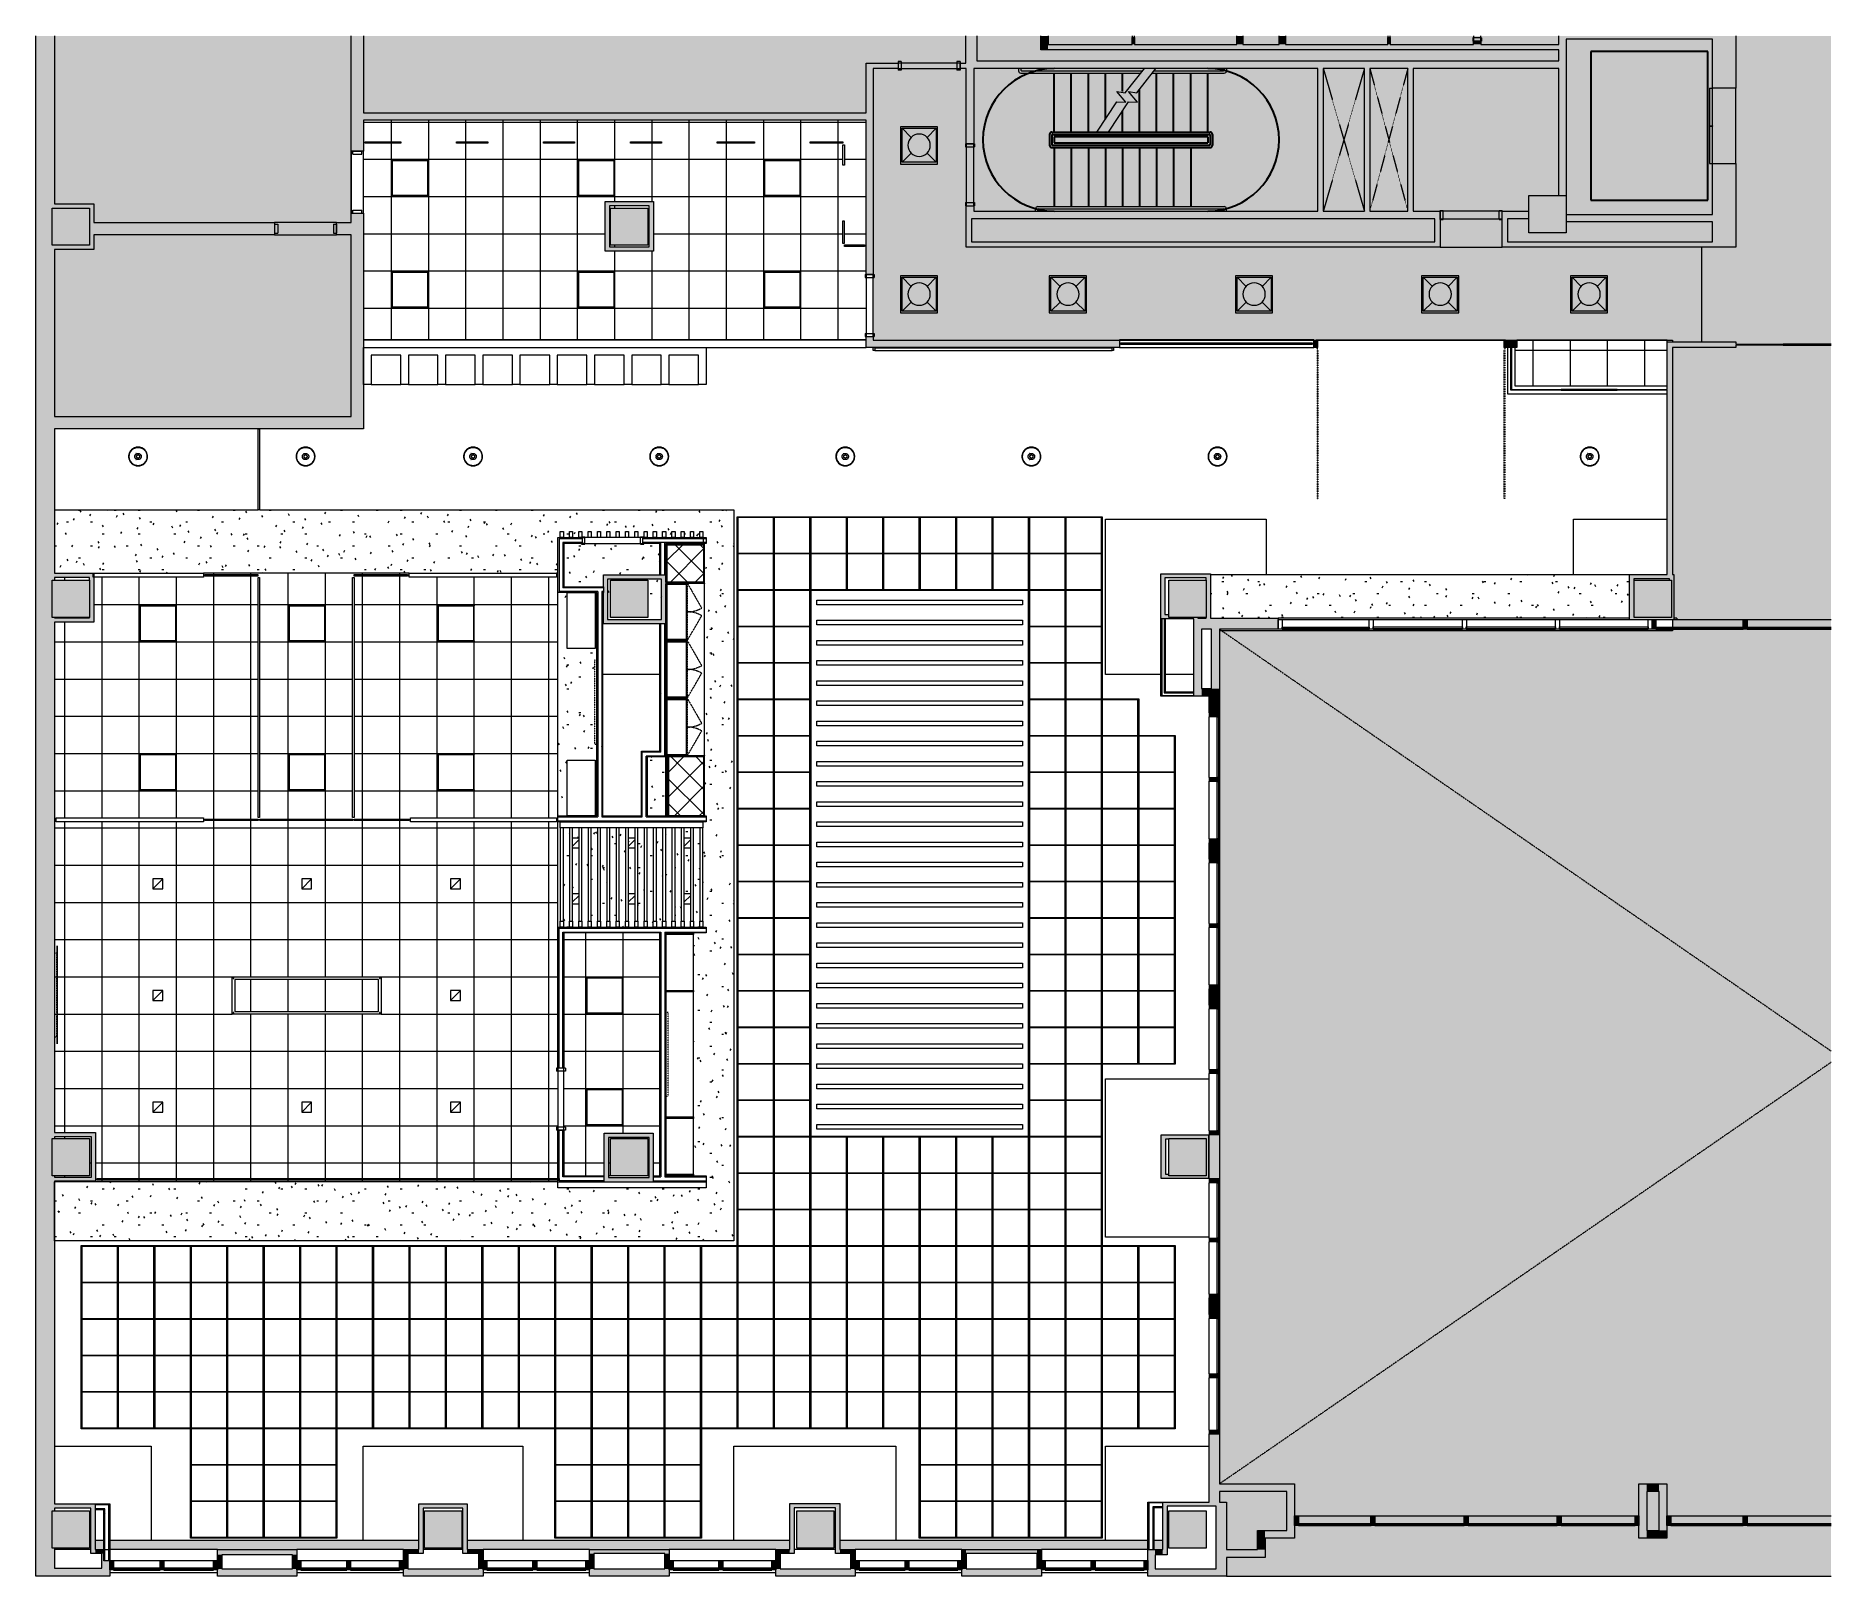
# Model space of a CAD drawing. Header units: inches. Extents: x 45807 to 46964, y -37659 to -36666.
import ezdxf

# ---------------------------------------------------------------- set-up
doc = ezdxf.new("R2010")
doc.units = ezdxf.units.IN
doc.header["$MEASUREMENT"] = 0
for name, pattern in [('Dash', [0.25, 0.125, -0.125]), ('Hidden', [0.28125, 0.1875, -0.09375]), ('Hidden 1_8_', [0.1875, 0.125, -0.0625])]:
    doc.linetypes.add(name, pattern=pattern)
for name, color, linetype, lineweight in [('A-CLNG', 13, 'Continuous', 13), ('A-CLNG-PATT', 13, 'Continuous', 13), ('A-DETL', 90, 'Continuous', 9), ('A-DETL-GENF', 92, 'Continuous', 9), ('A-DETL-HDLN', 90, 'Hidden 1_8_', 9), ('A-DETL-THIN', 151, 'Continuous', 9), ('A-DOOR', 31, 'Continuous', 13), ('A-DOOR-FRAM', 31, 'Continuous', 20), ('A-DOOR-HDLN', 31, 'Dash', 13), ('A-GENM', 13, 'Continuous', 9), ('A-GLAZ-CURT', 52, 'Continuous', 13), ('A-GLAZ-CWMG', 51, 'Continuous', 13), ('A-WALL', 113, 'Continuous', 13), ('A-WALL-PATT', 111, 'Continuous', 13), ('E-LITE-EQPM', 33, 'Continuous', 13), ('I-FURN', 30, 'Continuous', 9), ('I-WALL', 2, 'Continuous', 13), ('Q-CASE', 31, 'Continuous', 9), ('Q-CASE-HDLN', 31, 'Dash', 9), ('Q-SPCQ', 91, 'Continuous', 13), ('Q-SPCQ-HDLN', 91, 'Dash', 9), ('S-COLS', 52, 'Continuous', 13)]:
    doc.layers.add(name, color=color, linetype=linetype, lineweight=lineweight)
pattern_1 = [(0, (0, 0), (30.72, 7.68), [1.267, -21.773, 1.267, -21.773, -122.88]), (0, (0, 0), (30.72, 7.68), [-46.08, 1.267, -44.813, 1.267, -21.773, -53.76]), (0, (0, 0), (30.72, 7.68), [-115.2, 1.267, -14.093, 1.267, -37.133]), (120, (11.52, 3.84), (-22.0110751, 22.7643004), [1.267, -21.773, 1.267, -21.773, -122.88]), (120, (11.52, 3.84), (-22.0110751, 22.7643004), [-46.08, 1.267, -44.813, 1.267, -21.773, -53.76]), (120, (11.52, 3.84), (-22.0110751, 22.7643004), [-115.2, 1.267, -14.093, 1.267, -37.133]), (240, (15.36, 19.2), (-8.7089249, -30.4443004), [1.267, -21.773, 1.267, -21.773, -122.88]), (240, (15.36, 19.2), (-8.7089249, -30.4443004), [-46.08, 1.267, -44.813, 1.267, -21.773, -53.76]), (240, (15.36, 19.2), (-8.7089249, -30.4443004), [-115.2, 1.267, -14.093, 1.267, -37.133])]
pattern_2 = [(315, (37170.718, 46208.619), (8.012227, 8.012227), []), (45, (37170.718, 46208.619), (-8.012227, 8.012227), [])]
pattern_3 = [(315, (37020.593, 46207.619), (8.012227, 8.012227), []), (45, (37020.593, 46207.619), (-8.012227, 8.012227), [])]
pattern_4 = [(315, (37170.718, 46210.571), (8.012227, 8.012227), []), (45, (37170.718, 46210.571), (-8.012227, 8.012227), [])]

# ---------------------------------------------------------------- blocks, each defined once
blk = doc.blocks.new('Concrete-Rectangular-Column - 24 x 24-4718055-FIRST FLOOR RCP')
at = {"layer": 'S-COLS', "lineweight": 9}
blk.add_hatch(color=7, dxfattribs=at).paths.add_polyline_path([(11.9, -12), (12, -12), (12, 12), (-12, 12), (-12, -12), (-11.3, -12)], flags=0)
at = {"layer": 'S-COLS', "color": 8, "lineweight": 20}
for p, q in [((-12, 12), (12, 12)), ((-12, -12), (-12, 12)), ((12, 12), (12, -12)), ((12, -12), (-12, -12))]:
    blk.add_line(p, q, dxfattribs=at)
blk = doc.blocks.new('Single Flush - OTJ_SOLIDFLUSH_ALUM-4817983-FIRST FLOOR RCP')
at = {"layer": 'A-DOOR-FRAM', "color": 8}
for p, q in [((-20, 2.875), (-20, -2.875)), ((-20, 2.875), (-18, 2.875)), ((-18, 2.875), (-18, -2.875)), ((18.000004, 2.875), (18.000004, -2.875)), ((18.000004, 2.875), (20.000004, 2.875)), ((20.000004, 2.875), (20.000004, -2.875)), ((-20, -2.875), (-18, -2.875)), ((18.000004, -2.875), (20.000004, -2.875))]:
    blk.add_line(p, q, dxfattribs=at)
blk = doc.blocks.new('Single Flush - Existing_Mech Door-4777602-FIRST FLOOR RCP')
at = {"layer": 'A-DOOR-FRAM', "color": 8}
for p, q in [((-20, 2.875), (-20, -2.875)), ((-20, 2.875), (-18, 2.875)), ((-18, 2.875), (-18, -2.875)), ((18.000004, 2.875), (18.000004, -2.875)), ((18.000004, 2.875), (20.000004, 2.875)), ((20.000004, 2.875), (20.000004, -2.875)), ((-20, -2.875), (-18, -2.875)), ((18.000004, -2.875), (20.000004, -2.875))]:
    blk.add_line(p, q, dxfattribs=at)
blk = doc.blocks.new('Single Flush - OTJ_SOLIDFLUSH_ALUM-4817984-FIRST FLOOR RCP')
at = {"layer": 'A-DOOR-FRAM', "color": 8}
for p, q in [((-20, -2.875), (-20, 2.875)), ((-20, 2.875), (-18, 2.875)), ((-18, -2.875), (-18, 2.875)), ((18.000004, -2.875), (18.000004, 2.875)), ((18.000004, 2.875), (20.000004, 2.875)), ((20.000004, -2.875), (20.000004, 2.875)), ((-20, -2.875), (-18, -2.875)), ((18.000004, -2.875), (20.000004, -2.875))]:
    blk.add_line(p, q, dxfattribs=at)
blk = doc.blocks.new('Rectangular Mullion - 2_5_ x 5_ rectangular 2-4793464-FIRST FLOOR RCP')
at = {"layer": 'A-GLAZ-CWMG', "lineweight": 9}
blk.add_hatch(color=7, dxfattribs=at).paths.add_polyline_path([(0, 1.8), (0, 2.1), (-2.5, 2.1), (-2.5, -4.1), (0, -4.1), (0, 0.8)], flags=0)
at = {"layer": 'A-GLAZ-CWMG', "color": 8, "lineweight": 20}
for p, q in [((-2.5, 2.1), (0, 2.1)), ((-2.5, -4.1), (-2.5, 2.1)), ((0, 2.1), (0, -4.1)), ((0, -4.1), (-2.5, -4.1))]:
    blk.add_line(p, q, dxfattribs=at)
blk = doc.blocks.new('Rectangular Mullion - 2_5_ x 5_ rectangular 2-4794860-FIRST FLOOR RCP')
at = {"layer": 'A-GLAZ-CWMG', "lineweight": 9}
for p, q in [((46563.4, -37528.5), (46563.4, -37492.7)), ((46569.7, -37528.5), (46569.7, -37492.7))]:
    blk.add_line(p, q, dxfattribs=at)
blk = doc.blocks.new('System Panel - Glazed-4794866-FIRST FLOOR RCP')
at = {"layer": 'A-GLAZ-CURT', "lineweight": 9}
blk.add_hatch(color=7, dxfattribs=at).paths.add_polyline_path([(-16.9, -0.8), (-16.9, -1.8), (16.9, -1.8), (16.9, -0.8)], flags=0)
at = {"layer": 'A-GLAZ-CURT', "color": 8, "lineweight": 20}
for p, q in [((-16.9, -1.8), (-16.9, -0.8)), ((-16.9, -0.8), (16.9, -0.8)), ((16.9, -1.8), (-16.9, -1.8)), ((16.9, -0.8), (16.9, -1.8))]:
    blk.add_line(p, q, dxfattribs=at)
blk = doc.blocks.new('Rectangular Mullion - 2_5_ x 5_ rectangular 2-4793468-FIRST FLOOR RCP')
at = {"layer": 'A-GLAZ-CWMG', "lineweight": 9}
blk.add_hatch(color=7, dxfattribs=at).paths.add_polyline_path([(-2.5, -4.1), (-2.5, 2.1), (0, 2.1), (0, -4.1)], flags=0)
at = {"layer": 'A-GLAZ-CWMG', "color": 8, "lineweight": 20}
for p, q in [((0, 2.1), (-2.5, 2.1)), ((-2.5, 2.1), (-2.5, -4.1)), ((0, -4.1), (0, 2.1)), ((-2.5, -4.1), (0, -4.1))]:
    blk.add_line(p, q, dxfattribs=at)
blk = doc.blocks.new('Rectangular Mullion - 2_5_ x 5_ rectangular 2-4794848-FIRST FLOOR RCP')
at = {"layer": 'A-GLAZ-CWMG', "lineweight": 9}
for p, q in [((46563.4, -37440.9), (46563.4, -37405.2)), ((46569.7, -37440.9), (46569.7, -37405.2))]:
    blk.add_line(p, q, dxfattribs=at)
blk = doc.blocks.new('System Panel - Glazed-4794854-FIRST FLOOR RCP')
at = {"layer": 'A-GLAZ-CURT', "lineweight": 9}
blk.add_hatch(color=7, dxfattribs=at).paths.add_polyline_path([(-16.8, -1.8), (16.8, -1.8), (16.8, -0.8), (-16.8, -0.8)], flags=0)
at = {"layer": 'A-GLAZ-CURT', "color": 8, "lineweight": 20}
for p, q in [((-16.8, -1.8), (-16.8, -0.8)), ((-16.8, -0.8), (16.8, -0.8)), ((16.8, -1.8), (-16.8, -1.8)), ((16.8, -0.8), (16.8, -1.8))]:
    blk.add_line(p, q, dxfattribs=at)
blk = doc.blocks.new('Rectangular Mullion - 2_5_ x 5_ rectangular 2-4794836-FIRST FLOOR RCP')
at = {"layer": 'A-GLAZ-CWMG', "lineweight": 9}
for p, q in [((46563.4, -37332.2), (46563.4, -37293.2)), ((46569.7, -37332.2), (46569.7, -37293.2))]:
    blk.add_line(p, q, dxfattribs=at)
blk = doc.blocks.new('System Panel - Glazed-4794842-FIRST FLOOR RCP')
at = {"layer": 'A-GLAZ-CURT', "lineweight": 9}
blk.add_hatch(color=7, dxfattribs=at).paths.add_polyline_path([(-18.5, -1.8), (18.5, -1.8), (18.5, -0.8), (-18.5, -0.8)], flags=0)
at = {"layer": 'A-GLAZ-CURT', "color": 8, "lineweight": 20}
for p, q in [((-18.5, -1.8), (-18.5, -0.8)), ((-18.5, -0.8), (18.5, -0.8)), ((18.5, -1.8), (-18.5, -1.8)), ((18.5, -0.8), (18.5, -1.8))]:
    blk.add_line(p, q, dxfattribs=at)
blk = doc.blocks.new('Rectangular Mullion - 2_5_ x 5_ rectangular 2-4794824-FIRST FLOOR RCP')
at = {"layer": 'A-GLAZ-CWMG', "lineweight": 9}
for p, q in [((46563.4, -37238.1), (46563.4, -37199)), ((46569.7, -37238.1), (46569.7, -37199))]:
    blk.add_line(p, q, dxfattribs=at)
blk = doc.blocks.new('System Panel - Glazed-4794830-FIRST FLOOR RCP')
at = {"layer": 'A-GLAZ-CURT', "lineweight": 9}
blk.add_hatch(color=7, dxfattribs=at).paths.add_polyline_path([(-18.6, -1.8), (18.6, -1.8), (18.6, -0.8), (-18.6, -0.8)], flags=0)
at = {"layer": 'A-GLAZ-CURT', "color": 8, "lineweight": 20}
for p, q in [((-18.6, -1.8), (-18.6, -0.8)), ((-18.6, -0.8), (18.6, -0.8)), ((18.6, -1.8), (-18.6, -1.8)), ((18.6, -0.8), (18.6, -1.8))]:
    blk.add_line(p, q, dxfattribs=at)
blk = doc.blocks.new('Rectangular Mullion - 2_5_ x 5_ rectangular 2-4794798-FIRST FLOOR RCP')
at = {"layer": 'A-GLAZ-CWMG', "lineweight": 9}
for p, q in [((46563.4, -37143.9), (46563.4, -37104.8)), ((46569.7, -37143.9), (46569.7, -37104.8))]:
    blk.add_line(p, q, dxfattribs=at)
blk = doc.blocks.new('System Panel - Glazed-4794806-FIRST FLOOR RCP')
at = {"layer": 'A-GLAZ-CURT', "lineweight": 9}
blk.add_hatch(color=7, dxfattribs=at).paths.add_polyline_path([(-18.5, -0.8), (-18.5, -1.8), (18.5, -1.8), (18.5, -0.8)], flags=0)
at = {"layer": 'A-GLAZ-CURT', "color": 8, "lineweight": 20}
for p, q in [((-18.5, -1.8), (-18.5, -0.8)), ((-18.5, -0.8), (18.5, -0.8)), ((18.5, -1.8), (-18.5, -1.8)), ((18.5, -0.8), (18.5, -1.8))]:
    blk.add_line(p, q, dxfattribs=at)
blk = doc.blocks.new('Rectangular Mullion - 2_5_ x 5_ rectangular 2-V1-FIRST FLOOR RCP')
at = {"layer": 'A-GLAZ-CWMG', "lineweight": 20}
for p, q in [((-2.5, 2.125), (0, 2.125)), ((-2.5, -4.125), (-2.5, 2.125)), ((0, 2.125), (0, -4.125)), ((0, -4.125), (-2.5, -4.125))]:
    blk.add_line(p, q, dxfattribs=at)
blk = doc.blocks.new('Rectangular Mullion - 2_5_ x 5_ rectangular 2-4795522-FIRST FLOOR RCP')
at = {"layer": 'A-GLAZ-CWMG', "lineweight": 9}
for p, q in [((46789.1, -37042.1), (46834.3, -37042.1)), ((46789.1, -37048.3), (46846.4, -37048.3))]:
    blk.add_line(p, q, dxfattribs=at)
blk = doc.blocks.new('System Panel - Glazed-4795512-FIRST FLOOR RCP')
at = {"layer": 'A-GLAZ-CURT'}
for p, q in [((-28.125, -1.75), (-28.125, -0.75)), ((-28.125, -0.75), (28.125, -0.75)), ((28.125, -1.75), (-28.125, -1.75)), ((28.125, -0.75), (28.125, -1.75))]:
    blk.add_line(p, q, dxfattribs=at)
blk = doc.blocks.new('Rectangular Mullion - 2_5_ x 5_ rectangular 2-V2-FIRST FLOOR RCP')
at = {"layer": 'A-GLAZ-CWMG', "lineweight": 20}
for p, q in [((0, 2.125), (-2.5, 2.125)), ((-2.5, 2.125), (-2.5, -4.125)), ((0, -4.125), (0, 2.125)), ((-2.5, -4.125), (0, -4.125))]:
    blk.add_line(p, q, dxfattribs=at)
blk = doc.blocks.new('System Panel - Glazed-4794808-FIRST FLOOR RCP')
at = {"layer": 'A-GLAZ-CURT', "lineweight": 9}
blk.add_hatch(color=7, dxfattribs=at).paths.add_polyline_path([(-19.5, -1.8), (19.5, -1.8), (19.5, -0.8), (-19.5, -0.8)], flags=0)
at = {"layer": 'A-GLAZ-CURT', "color": 8, "lineweight": 20}
for p, q in [((-19.5, -1.8), (-19.5, -0.8)), ((-19.5, -0.8), (19.5, -0.8)), ((19.5, -1.8), (-19.5, -1.8)), ((19.5, -0.8), (19.5, -1.8))]:
    blk.add_line(p, q, dxfattribs=at)
blk = doc.blocks.new('Rectangular Mullion - 2_5_ x 5_ rectangular 2-4794801-FIRST FLOOR RCP')
at = {"layer": 'A-GLAZ-CWMG', "lineweight": 9}
for p, q in [((46563.4, -37183.5), (46563.4, -37146.4)), ((46569.7, -37183.5), (46569.7, -37146.4))]:
    blk.add_line(p, q, dxfattribs=at)
blk = doc.blocks.new('System Panel - Glazed-4794832-FIRST FLOOR RCP')
at = {"layer": 'A-GLAZ-CURT', "lineweight": 9}
blk.add_hatch(color=7, dxfattribs=at).paths.add_polyline_path([(-19.6, -1.8), (19.6, -1.8), (19.6, -0.8), (-19.6, -0.8)], flags=0)
at = {"layer": 'A-GLAZ-CURT', "color": 8, "lineweight": 20}
for p, q in [((-19.6, -1.8), (-19.6, -0.8)), ((-19.6, -0.8), (19.6, -0.8)), ((19.6, -1.8), (-19.6, -1.8)), ((19.6, -0.8), (19.6, -1.8))]:
    blk.add_line(p, q, dxfattribs=at)
blk = doc.blocks.new('Rectangular Mullion - 2_5_ x 5_ rectangular 2-4794827-FIRST FLOOR RCP')
at = {"layer": 'A-GLAZ-CWMG', "lineweight": 9}
for p, q in [((46563.4, -37277.7), (46563.4, -37240.6)), ((46569.7, -37277.7), (46569.7, -37240.6))]:
    blk.add_line(p, q, dxfattribs=at)
blk = doc.blocks.new('System Panel - Glazed-4794844-FIRST FLOOR RCP')
at = {"layer": 'A-GLAZ-CURT', "lineweight": 9}
blk.add_hatch(color=7, dxfattribs=at).paths.add_polyline_path([(-19.5, -0.8), (-19.5, -1.8), (19.5, -1.8), (19.5, -0.8)], flags=0)
at = {"layer": 'A-GLAZ-CURT', "color": 8, "lineweight": 20}
for p, q in [((-19.5, -1.8), (-19.5, -0.8)), ((-19.5, -0.8), (19.5, -0.8)), ((19.5, -1.8), (-19.5, -1.8)), ((19.5, -0.8), (19.5, -1.8))]:
    blk.add_line(p, q, dxfattribs=at)
blk = doc.blocks.new('Rectangular Mullion - 2_5_ x 5_ rectangular 2-4794839-FIRST FLOOR RCP')
at = {"layer": 'A-GLAZ-CWMG', "lineweight": 9}
for p, q in [((46563.4, -37371.7), (46563.4, -37334.7)), ((46569.7, -37371.7), (46569.7, -37334.7))]:
    blk.add_line(p, q, dxfattribs=at)
blk = doc.blocks.new('System Panel - Glazed-4794856-FIRST FLOOR RCP')
at = {"layer": 'A-GLAZ-CURT', "lineweight": 9}
blk.add_hatch(color=7, dxfattribs=at).paths.add_polyline_path([(-17.8, -0.8), (-17.8, -1.8), (17.8, -1.8), (17.8, -0.8), (13.9, -0.8)], flags=0)
at = {"layer": 'A-GLAZ-CURT', "color": 8, "lineweight": 20}
for p, q in [((-17.8, -1.8), (-17.8, -0.8)), ((-17.8, -0.8), (17.8, -0.8)), ((17.8, -1.8), (-17.8, -1.8)), ((17.8, -0.8), (17.8, -1.8))]:
    blk.add_line(p, q, dxfattribs=at)
blk = doc.blocks.new('Rectangular Mullion - 2_5_ x 5_ rectangular 2-4794851-FIRST FLOOR RCP')
at = {"layer": 'A-GLAZ-CWMG', "lineweight": 9}
for p, q in [((46563.4, -37477), (46563.4, -37443.4)), ((46569.7, -37477), (46569.7, -37443.4))]:
    blk.add_line(p, q, dxfattribs=at)
blk = doc.blocks.new('System Panel - Glazed-4794868-FIRST FLOOR RCP')
at = {"layer": 'A-GLAZ-CURT', "lineweight": 9}
blk.add_hatch(color=7, dxfattribs=at).paths.add_polyline_path([(-17.9, -0.8), (-17.9, -1.8), (17.9, -1.8), (17.9, -0.8), (17.4, -0.8)], flags=0)
at = {"layer": 'A-GLAZ-CURT', "color": 8, "lineweight": 20}
for p, q in [((-17.9, -1.8), (-17.9, -0.8)), ((-17.9, -0.8), (17.9, -0.8)), ((17.9, -1.8), (-17.9, -1.8)), ((17.9, -0.8), (17.9, -1.8))]:
    blk.add_line(p, q, dxfattribs=at)
blk = doc.blocks.new('Rectangular Mullion - 2_5_ x 5_ rectangular 2-4794863-FIRST FLOOR RCP')
at = {"layer": 'A-GLAZ-CWMG', "lineweight": 9}
for p, q in [((46563.4, -37564.7), (46563.4, -37531)), ((46569.7, -37564.7), (46569.7, -37531))]:
    blk.add_line(p, q, dxfattribs=at)
blk = doc.blocks.new('Rectangular Mullion - 2_5_ x 5_ rectangular 2-4794803-FIRST FLOOR RCP')
at = {"layer": 'A-GLAZ-CWMG', "lineweight": 9}
blk.add_hatch(color=7, dxfattribs=at).paths.add_polyline_path([(-2.3, 2.1), (0.2, 2.1), (0.2, -4.1), (-2.3, -4.1), (-2.3, 1.8)], flags=0)
at = {"layer": 'A-GLAZ-CWMG', "color": 8, "lineweight": 20}
for p, q in [((0.2, 2.1), (-2.3, 2.1)), ((-2.3, 2.1), (-2.3, -4.1)), ((0.2, -4.1), (0.2, 2.1)), ((-2.3, -4.1), (0.2, -4.1))]:
    blk.add_line(p, q, dxfattribs=at)
blk = doc.blocks.new('System Panel - Glazed-4795486-FIRST FLOOR RCP')
at = {"layer": 'A-GLAZ-CURT'}
for p, q in [((-28.8, -1.8), (-28.8, -0.7)), ((-28.8, -0.7), (28.8, -0.7)), ((28.8, -1.8), (-28.8, -1.8)), ((28.8, -0.7), (28.8, -1.8))]:
    blk.add_line(p, q, dxfattribs=at)
blk = doc.blocks.new('Rectangular Mullion - 2_5_ x 5_ rectangular 2-4795508-FIRST FLOOR RCP')
at = {"layer": 'A-GLAZ-CWMG', "lineweight": 9}
for p, q in [((46610.3, -37042.1), (46666.6, -37042.1)), ((46610.3, -37048.3), (46666.6, -37048.3))]:
    blk.add_line(p, q, dxfattribs=at)
blk = doc.blocks.new('Rectangular Mullion - 2_5_ x 5_ rectangular 2-4795519-FIRST FLOOR RCP')
at = {"layer": 'A-GLAZ-CWMG', "lineweight": 9}
for p, q in [((46669.1, -37042.1), (46726.6, -37042.1)), ((46669.1, -37048.3), (46726.6, -37048.3))]:
    blk.add_line(p, q, dxfattribs=at)
blk = doc.blocks.new('System Panel - Glazed-4795526-FIRST FLOOR RCP')
at = {"layer": 'A-GLAZ-CURT'}
for p, q in [((-28.6, -1.8), (-28.6, -0.7)), ((-28.6, -0.7), (28.6, -0.7)), ((28.6, -1.8), (-28.6, -1.8)), ((28.6, -0.7), (28.6, -1.8))]:
    blk.add_line(p, q, dxfattribs=at)
blk = doc.blocks.new('Rectangular Mullion - 2_5_ x 5_ rectangular 2-V3-FIRST FLOOR RCP')
at = {"layer": 'A-GLAZ-CWMG', "lineweight": 20}
for p, q in [((0.25, 2.125), (-2.25, 2.125)), ((-2.25, 2.125), (-2.25, -4.125)), ((0.25, -4.125), (0.25, 2.125)), ((-2.25, -4.125), (0.25, -4.125))]:
    blk.add_line(p, q, dxfattribs=at)
blk = doc.blocks.new('System Panel - Glazed-4799340-FIRST FLOOR RCP')
at = {"layer": 'A-GLAZ-CURT', "lineweight": 9}
blk.add_hatch(color=7, dxfattribs=at).paths.add_polyline_path([(9.2, -1.8), (15, -1.8), (15, -0.8), (-15, -0.8), (-15, -1.8)], flags=0)
at = {"layer": 'A-GLAZ-CURT', "color": 8, "lineweight": 20}
for p, q in [((-15, -1.8), (-15, -0.8)), ((-15, -0.8), (15, -0.8)), ((15, -1.8), (-15, -1.8)), ((15, -0.8), (15, -1.8))]:
    blk.add_line(p, q, dxfattribs=at)
blk = doc.blocks.new('Rectangular Mullion - 2_5_ x 5_ rectangular 2-4798530-FIRST FLOOR RCP')
at = {"layer": 'A-GLAZ-CWMG', "lineweight": 9}
blk.add_hatch(color=7, dxfattribs=at).paths.add_polyline_path([(0, 2.1), (0, -4.1), (-2.5, -4.1), (-2.5, 2.1)], flags=0)
at = {"layer": 'A-GLAZ-CWMG', "color": 8, "lineweight": 20}
for p, q in [((0, 2.1), (-2.5, 2.1)), ((-2.5, 2.1), (-2.5, -4.1)), ((0, -4.1), (0, 2.1)), ((-2.5, -4.1), (0, -4.1))]:
    blk.add_line(p, q, dxfattribs=at)
blk = doc.blocks.new('Rectangular Mullion - 2_5_ x 5_ rectangular 2-4799337-FIRST FLOOR RCP')
at = {"layer": 'A-GLAZ-CWMG', "lineweight": 9}
for p, q in [((45889.4, -37648.7), (45921.3, -37648.7)), ((45889.4, -37655), (45921.3, -37655))]:
    blk.add_line(p, q, dxfattribs=at)
blk = doc.blocks.new('Rectangular Mullion - 2_5_ x 5_ rectangular 2-4798535-FIRST FLOOR RCP')
at = {"layer": 'A-GLAZ-CWMG', "lineweight": 9}
blk.add_hatch(color=7, dxfattribs=at).paths.add_polyline_path([(-2.5, 2.1), (-2.5, -4.1), (0, -4.1), (0, 2.1)], flags=0)
at = {"layer": 'A-GLAZ-CWMG', "color": 8, "lineweight": 20}
for p, q in [((-2.5, 2.1), (0, 2.1)), ((-2.5, -4.1), (-2.5, 2.1)), ((0, 2.1), (0, -4.1)), ((0, -4.1), (-2.5, -4.1))]:
    blk.add_line(p, q, dxfattribs=at)
blk = doc.blocks.new('System Panel - Glazed-4799329-FIRST FLOOR RCP')
at = {"layer": 'A-GLAZ-CURT', "lineweight": 9}
blk.add_hatch(color=7, dxfattribs=at).paths.add_polyline_path([(14.8, -1.8), (14.8, -0.8), (-14.8, -0.8), (-14.8, -1.8), (14.4, -1.8)], flags=0)
at = {"layer": 'A-GLAZ-CURT', "color": 8, "lineweight": 20}
for p, q in [((-14.8, -1.8), (-14.8, -0.8)), ((-14.8, -0.8), (14.8, -0.8)), ((14.8, -1.8), (-14.8, -1.8)), ((14.8, -0.8), (14.8, -1.8))]:
    blk.add_line(p, q, dxfattribs=at)
blk = doc.blocks.new('Rectangular Mullion - 2_5_ x 5_ rectangular 2-4799325-FIRST FLOOR RCP')
at = {"layer": 'A-GLAZ-CWMG', "lineweight": 9}
for p, q in [((46009.7, -37648.7), (46041.3, -37648.7)), ((46009.7, -37655), (46041.3, -37655))]:
    blk.add_line(p, q, dxfattribs=at)
blk = doc.blocks.new('System Panel - Glazed-4799341-FIRST FLOOR RCP')
at = {"layer": 'A-GLAZ-CURT', "lineweight": 9}
blk.add_hatch(color=7, dxfattribs=at).paths.add_polyline_path([(16, -1.8), (16, -0.8), (-16, -0.8), (-16, -1.8)], flags=0)
at = {"layer": 'A-GLAZ-CURT', "color": 8, "lineweight": 20}
for p, q in [((-16, -1.8), (-16, -0.8)), ((-16, -0.8), (16, -0.8)), ((16, -1.8), (-16, -1.8)), ((16, -0.8), (16, -1.8))]:
    blk.add_line(p, q, dxfattribs=at)
blk = doc.blocks.new('Rectangular Mullion - 2_5_ x 5_ rectangular 2-4799339-FIRST FLOOR RCP')
at = {"layer": 'A-GLAZ-CWMG', "lineweight": 9}
for p, q in [((45856.9, -37648.7), (45886.9, -37648.7)), ((45856.9, -37655), (45886.9, -37655))]:
    blk.add_line(p, q, dxfattribs=at)
blk = doc.blocks.new('System Panel - Glazed-4799330-FIRST FLOOR RCP')
at = {"layer": 'A-GLAZ-CURT', "lineweight": 9}
blk.add_hatch(color=7, dxfattribs=at).paths.add_polyline_path([(-15.8, -1.8), (15.8, -1.8), (15.8, -0.8), (-15.8, -0.8)], flags=0)
at = {"layer": 'A-GLAZ-CURT', "color": 8, "lineweight": 20}
for p, q in [((-15.8, -1.8), (-15.8, -0.8)), ((-15.8, -0.8), (15.8, -0.8)), ((15.8, -1.8), (-15.8, -1.8)), ((15.8, -0.8), (15.8, -1.8))]:
    blk.add_line(p, q, dxfattribs=at)
blk = doc.blocks.new('Rectangular Mullion - 2_5_ x 5_ rectangular 2-4799327-FIRST FLOOR RCP')
at = {"layer": 'A-GLAZ-CWMG', "lineweight": 9}
for p, q in [((45977.6, -37648.7), (46007.2, -37648.7)), ((45977.6, -37655), (46007.2, -37655))]:
    blk.add_line(p, q, dxfattribs=at)
blk = doc.blocks.new('Rectangular Mullion - 2_5_ x 5_ rectangular 2-4799328-FIRST FLOOR RCP')
at = {"layer": 'A-GLAZ-CWMG', "lineweight": 9}
blk.add_hatch(color=7, dxfattribs=at).paths.add_polyline_path([(0.3, 2.1), (0.3, -4.1), (-2.2, -4.1), (-2.2, 2.1)], flags=0)
at = {"layer": 'A-GLAZ-CWMG', "color": 8, "lineweight": 20}
for p, q in [((0.3, 2.1), (-2.2, 2.1)), ((-2.2, 2.1), (-2.2, -4.1)), ((0.3, -4.1), (0.3, 2.1)), ((-2.2, -4.1), (0.3, -4.1))]:
    blk.add_line(p, q, dxfattribs=at)
blk = doc.blocks.new('System Panel - Glazed-V4-FIRST FLOOR RCP')
at = {"layer": 'A-GLAZ-CURT', "lineweight": 9}
blk.add_hatch(color=7, dxfattribs=at).paths.add_polyline_path([(-17.5, -1.8), (28.1, -1.8), (28.1, -0.8), (-28.1, -0.8), (-28.1, -1.8)], flags=0)
at = {"layer": 'A-GLAZ-CURT', "color": 8, "lineweight": 20}
for p, q in [((-28.1, -1.8), (-28.1, -0.8)), ((-28.1, -0.8), (28.1, -0.8)), ((28.1, -1.8), (-28.1, -1.8)), ((28.1, -0.8), (28.1, -1.8))]:
    blk.add_line(p, q, dxfattribs=at)
blk = doc.blocks.new('System Panel - Glazed-V5-FIRST FLOOR RCP')
at = {"layer": 'A-GLAZ-CURT', "lineweight": 9}
blk.add_hatch(color=7, dxfattribs=at).paths.add_polyline_path([(25.4, -1.8), (25.4, -0.8), (-28.8, -0.8), (-28.8, -1.8)], flags=0)
at = {"layer": 'A-GLAZ-CURT', "color": 8, "lineweight": 20}
for p, q in [((-28.8, -1.8), (-28.8, -0.8)), ((-28.8, -0.8), (25.4, -0.8)), ((25.4, -1.8), (-28.8, -1.8))]:
    blk.add_line(p, q, dxfattribs=at)
blk = doc.blocks.new('Rectangular Mullion - 2_5_ x 5_ rectangular 2-V6-FIRST FLOOR RCP')
at = {"layer": 'A-GLAZ-CWMG', "lineweight": 9}
for p, q in [((46851.4, -37048.3), (46907.7, -37048.3)), ((46862.9, -37042.1), (46907.7, -37042.1))]:
    blk.add_line(p, q, dxfattribs=at)
blk = doc.blocks.new('Rectangular Mullion - 2_5_ x 5_ rectangular 2-V7-FIRST FLOOR RCP')
at = {"layer": 'A-GLAZ-CWMG', "lineweight": 9}
for p, q in [((46910.2, -37042.1), (46964.3, -37042.1)), ((46910.2, -37048.3), (46964.3, -37048.3))]:
    blk.add_line(p, q, dxfattribs=at)
blk = doc.blocks.new('Single Flush - OTJ_SOLIDFLUSH_ALUM-4817986-FIRST FLOOR RCP')
at = {"layer": 'A-DOOR-FRAM', "color": 8}
for p, q in [((-20, -2.875), (-20, 2.875)), ((-20, 2.875), (-18, 2.875)), ((-18, -2.875), (-18, 2.875)), ((18.000004, -2.875), (18.000004, 2.875)), ((18.000004, 2.875), (20.000004, 2.875)), ((20.000004, -2.875), (20.000004, 2.875)), ((-20, -2.875), (-18, -2.875)), ((18.000004, -2.875), (20.000004, -2.875))]:
    blk.add_line(p, q, dxfattribs=at)
blk = doc.blocks.new('Elevator Door-Center _1_ - 48_ x 84_-4818869-FIRST FLOOR RCP')
at = {"layer": 'Q-SPCQ', "lineweight": 9}
for p, q in [((-4, 9.5), (-28.2, 9.5)), ((-28.2, 9.5), (-28.2, 7.5)), ((-28.2, 7.5), (-4, 7.5)), ((-4, 9.5), (-4, 7.5)), ((20.3, 9.5), (-3.8, 9.5)), ((-3.8, 9.5), (-3.8, 7.5)), ((-3.8, 7.5), (20.3, 7.5)), ((20.3, 9.5), (20.3, 7.5))]:
    blk.add_line(p, q, dxfattribs=at)
blk = doc.blocks.new('Single Flush - 2_3-4825079-FIRST FLOOR RCP')
at = {"layer": 'A-DOOR-FRAM', "color": 8}
for p, q in [((14.000004, 2.875), (14.000004, -2.875)), ((14.000004, 2.875), (16.000004, 2.875)), ((16.000004, 2.875), (16.000004, -2.875)), ((14.000004, -2.875), (16.000004, -2.875))]:
    blk.add_line(p, q, dxfattribs=at)
blk = doc.blocks.new('System Panel - Glazed-4832380-FIRST FLOOR RCP')
at = {"layer": 'A-GLAZ-CURT', "lineweight": 9}
blk.add_hatch(color=7, dxfattribs=at).paths.add_polyline_path([(23.4, -1.8), (23.4, -0.8), (-23.4, -0.8), (-23.4, -1.8)], flags=0)
at = {"layer": 'A-GLAZ-CURT', "color": 8, "lineweight": 20}
for p, q in [((-23.4, -1.8), (-23.4, -0.8)), ((-23.4, -0.8), (23.4, -0.8)), ((23.4, -1.8), (-23.4, -1.8)), ((23.4, -0.8), (23.4, -1.8))]:
    blk.add_line(p, q, dxfattribs=at)
blk = doc.blocks.new('Rectangular Mullion - 2_5_ x 5_ rectangular 2-4832378-FIRST FLOOR RCP')
at = {"layer": 'A-GLAZ-CWMG', "lineweight": 9}
for p, q in [((46860.9, -37620.1), (46907.7, -37620.1)), ((46860.9, -37626.3), (46907.7, -37626.3))]:
    blk.add_line(p, q, dxfattribs=at)
blk = doc.blocks.new('Rectangular Mullion - 2_5_ x 5_ rectangular 2-4832401-FIRST FLOOR RCP')
at = {"layer": 'A-GLAZ-CWMG', "lineweight": 9}
for p, q in [((46790.3, -37620.1), (46837.9, -37620.1)), ((46790.3, -37626.3), (46837.9, -37626.3))]:
    blk.add_line(p, q, dxfattribs=at)
blk = doc.blocks.new('System Panel - Glazed-V8-FIRST FLOOR RCP')
at = {"layer": 'A-GLAZ-CURT', "lineweight": 9}
blk.add_hatch(color=7, dxfattribs=at).paths.add_polyline_path([(28.8, -1.8), (28.8, -0.8), (-28.8, -0.8), (-28.8, -1.8)], flags=0)
at = {"layer": 'A-GLAZ-CURT', "color": 8, "lineweight": 20}
for p, q in [((-28.8, -1.8), (-28.8, -0.8)), ((-28.8, -0.8), (28.8, -0.8)), ((28.8, -1.8), (-28.8, -1.8)), ((28.8, -0.8), (28.8, -1.8))]:
    blk.add_line(p, q, dxfattribs=at)
blk = doc.blocks.new('Rectangular Mullion - 2_5_ x 5_ rectangular 2-V9-FIRST FLOOR RCP')
at = {"layer": 'A-GLAZ-CWMG', "lineweight": 9}
for p, q in [((46670.2, -37620.1), (46727.7, -37620.1)), ((46670.2, -37626.3), (46727.7, -37626.3))]:
    blk.add_line(p, q, dxfattribs=at)
blk = doc.blocks.new('System Panel - Glazed-4832405-FIRST FLOOR RCP')
at = {"layer": 'A-GLAZ-CURT', "lineweight": 9}
blk.add_hatch(color=7, dxfattribs=at).paths.add_polyline_path([(23.8, -1.8), (23.8, -0.8), (-23.8, -0.8), (-23.8, -1.8)], flags=0)
at = {"layer": 'A-GLAZ-CURT', "color": 8, "lineweight": 20}
for p, q in [((-23.8, -1.8), (-23.8, -0.8)), ((-23.8, -0.8), (23.8, -0.8)), ((23.8, -1.8), (-23.8, -1.8)), ((23.8, -0.8), (23.8, -1.8))]:
    blk.add_line(p, q, dxfattribs=at)
blk = doc.blocks.new('Troffer Light - 2x2 Parabolic - 2_x2__2 Lamp_ - 120V-4841993-FIRST FLOOR RCP')
at = {"layer": 'E-LITE-EQPM', "lineweight": 9}
for p, q in [((-11.7, -13.3), (-11.7, 8.7)), ((-11.7, 8.7), (10.3, 8.7)), ((-5.8, 2.7), (-11.7, 8.7)), ((-11.7, -13.3), (-11.7, 8.7)), ((-11.7, 8.7), (10.3, 8.7)), ((10.3, 8.7), (4.4, 2.7)), ((10.3, 8.7), (10.3, -13.3)), ((10.3, 8.7), (10.3, -13.3)), ((-11.7, -13.3), (-5.8, -7.4)), ((4.4, -7.4), (10.3, -13.3)), ((10.3, -13.3), (-11.7, -13.3)), ((10.3, -13.3), (-11.7, -13.3))]:
    blk.add_line(p, q, dxfattribs=at)
for start, end in [(360, 180), (180, 360)]:
    blk.add_arc((-0.7, -2.3), 7.2, start, end, dxfattribs=at)
blk = doc.blocks.new('Single Flush - OTJ_SOLIDFLUSH_ALUM-5414542-FIRST FLOOR RCP')
at = {"layer": 'A-DOOR-FRAM'}
for p, q in [((-20, 2.875), (-20, -2.875)), ((-20, 2.875), (-18, 2.875)), ((-18, 2.875), (-18, -2.875)), ((18.000004, 2.875), (18.000004, -2.875)), ((18.000004, 2.875), (20.000004, 2.875)), ((20.000004, 2.875), (20.000004, -2.875)), ((-20, -2.875), (-18, -2.875)), ((18.000004, -2.875), (20.000004, -2.875))]:
    blk.add_line(p, q, dxfattribs=at)
blk = doc.blocks.new('Single Flush Pocket - Int-PO-F-WDMF-36_ x 84_-4852790-FIRST FLOOR RCP')
at = {"layer": 'A-DOOR-FRAM'}
for p, q in [((-20, 2.375), (-18, 2.375)), ((-20, 2.375), (-20, 1.875)), ((-20, 1.875), (-19.5, 1.875)), ((-19.5, -1.875), (-19.5, 1.875)), ((-18, -2.375), (-18, 2.375)), ((18.000004, -2.375), (18.000004, 2.375)), ((18.000004, 2.375), (20.000004, 2.375)), ((19.500004, 1.875), (20.000004, 1.875)), ((19.500004, -1.875), (19.500004, 1.875)), ((20.000004, 2.375), (20.000004, 1.875)), ((-20, -1.875), (-19.5, -1.875)), ((-20, -2.375), (-20, -1.875)), ((-20, -2.375), (-18, -2.375)), ((18.000004, -2.375), (20.000004, -2.375)), ((19.500004, -1.875), (20.000004, -1.875)), ((20.000004, -2.375), (20.000004, -1.875))]:
    blk.add_line(p, q, dxfattribs=at)
blk = doc.blocks.new('Casework 4 - Casework 4-4855597-FIRST FLOOR RCP')
at = {"layer": 'A-WALL'}
for p, q in [((46018.1, -36890.6), (46018.1, -36866.6)), ((46018.1, -36866.6), (46238.9, -36866.6)), ((46042.1, -36871.6), (46022.9, -36871.6)), ((46022.9, -36871.6), (46022.9, -36890.6)), ((46042.1, -36890.6), (46042.1, -36871.6)), ((46066, -36871.6), (46047, -36871.6)), ((46047, -36871.6), (46047, -36890.6)), ((46066, -36890.6), (46066, -36871.6)), ((46090.1, -36871.6), (46070.9, -36871.6)), ((46070.9, -36871.6), (46070.9, -36890.6)), ((46090.1, -36890.6), (46090.1, -36871.6)), ((46114, -36871.6), (46095, -36871.6)), ((46095, -36871.6), (46095, -36890.6)), ((46114, -36890.6), (46114, -36871.6)), ((46138.1, -36871.6), (46118.9, -36871.6)), ((46118.9, -36871.6), (46118.9, -36890.6)), ((46138.1, -36890.6), (46138.1, -36871.6)), ((46162, -36871.6), (46143, -36871.6)), ((46143, -36871.6), (46143, -36890.6)), ((46162, -36890.6), (46162, -36871.6)), ((46186.1, -36871.6), (46166.9, -36871.6)), ((46166.9, -36871.6), (46166.9, -36890.6)), ((46186.1, -36890.6), (46186.1, -36871.6)), ((46210, -36871.6), (46191, -36871.6)), ((46191, -36871.6), (46191, -36890.6)), ((46210, -36890.6), (46210, -36871.6)), ((46234.1, -36871.6), (46214.9, -36871.6)), ((46214.9, -36871.6), (46214.9, -36890.6)), ((46234.1, -36890.6), (46234.1, -36871.6)), ((46238.9, -36866.6), (46238.9, -36890.6)), ((46022.9, -36890.6), (46018.1, -36890.6)), ((46047, -36890.6), (46042.1, -36890.6)), ((46070.9, -36890.6), (46066, -36890.6)), ((46095, -36890.6), (46090.1, -36890.6)), ((46118.9, -36890.6), (46114, -36890.6)), ((46143, -36890.6), (46138.1, -36890.6)), ((46166.9, -36890.6), (46162, -36890.6)), ((46191, -36890.6), (46186.1, -36890.6)), ((46214.9, -36890.6), (46210, -36890.6)), ((46238.9, -36890.6), (46234.1, -36890.6))]:
    blk.add_line(p, q, dxfattribs=at)
at = {"layer": 'A-WALL', "lineweight": 9}
for p, q in [((46022.9, -36890.6), (46042.1, -36890.6)), ((46047, -36890.6), (46066, -36890.6)), ((46070.9, -36890.6), (46090.1, -36890.6)), ((46095, -36890.6), (46114, -36890.6)), ((46118.9, -36890.6), (46138.1, -36890.6)), ((46143, -36890.6), (46162, -36890.6)), ((46166.9, -36890.6), (46186.1, -36890.6)), ((46191, -36890.6), (46210, -36890.6)), ((46214.9, -36890.6), (46234.1, -36890.6))]:
    blk.add_line(p, q, dxfattribs=at)
blk = doc.blocks.new('CW Cupbd Ohead - 23_5_h x 13 7_8_d - 2 Doors - 1 Shelf-5302010-FIRST FLOOR RCP')
at = {"layer": 'Q-CASE'}
for p, q in [((2.7, -2.4), (2, -2.4)), ((2.7, -15.4), (2.7, -2.4)), ((2.7, -3.1), (2.7, -2.4)), ((2.7, -2.4), (38.4, -2.4)), ((38.4, -3.1), (2.7, -3.1)), ((2.7, -15.4), (2.7, -3.1)), ((2.7, -3.1), (38.4, -3.1)), ((39.1, -2.4), (38.4, -2.4)), ((38.4, -15.4), (38.4, -2.4)), ((38.4, -2.4), (38.4, -3.1)), ((38.4, -3.1), (38.4, -15.4)), ((39.1, -2.4), (39.1, -15.4)), ((20.6, -15.4), (2, -15.4)), ((2, -15.4), (2.7, -15.4)), ((2, -16.2), (20.6, -16.2)), ((38.4, -15.4), (2.7, -15.4)), ((20.6, -16.2), (20.6, -15.4)), ((39.1, -15.4), (20.6, -15.4)), ((20.6, -15.4), (20.6, -16.2)), ((20.6, -16.2), (39.1, -16.2)), ((38.4, -15.4), (39.1, -15.4)), ((39.1, -15.4), (39.1, -16.2))]:
    blk.add_line(p, q, dxfattribs=at)
at = {"layer": 'Q-CASE', "linetype": 'Hidden'}
for p, q in [((2, -16.2), (18.1, -25.5)), ((39.1, -16.2), (23, -25.5))]:
    blk.add_line(p, q, dxfattribs=at)
for centre, start, end in [((2, -16.2), 330, 0.5), ((39.1, -16.2), 179.5, 210)]:
    blk.add_arc(centre, 18.6, start, end, dxfattribs=at)
at = {"layer": 'Q-CASE-HDLN'}
for p, q in [((2, -2.4), (39.1, -2.4)), ((39.1, -2.4), (39.1, -16.2)), ((39.1, -16.2), (2, -16.2))]:
    blk.add_line(p, q, dxfattribs=at)
blk = doc.blocks.new('CW Cupbd - Fridge 80_h x 24_d - 2 Doors-5304000-FIRST FLOOR RCP')
at = {"layer": 'Q-CASE'}
h = blk.add_hatch(dxfattribs=at)
h.set_pattern_fill('FP_4', color=256, style=0, pattern_type=2)
h.set_pattern_definition(pattern_2)
h.paths.add_polyline_path([(2, -6.1), (40, -6.1), (40, -5.3), (2, -5.3)], flags=0)
h = blk.add_hatch(dxfattribs=at)
h.set_pattern_fill('FP_4', color=256, style=0, pattern_type=2)
h.set_pattern_definition(pattern_2)
h.paths.add_polyline_path([(2, -16), (2, -28.6), (40, -28.5), (40, -6.1), (2, -6.1)], flags=0)
h = blk.add_hatch(dxfattribs=at)
h.set_pattern_fill('FP_4', color=256, style=0, pattern_type=2)
h.set_pattern_definition(pattern_2)
h.paths.add_polyline_path([(40, -5.1), (40, -28.6), (40.7, -28.5), (40.7, -2.4), (40, -2.4), (40, -4.3)], flags=0)
h = blk.add_hatch(dxfattribs=at)
h.set_pattern_fill('FP_4', color=256, style=0, pattern_type=2)
h.set_pattern_definition(pattern_2)
h.paths.add_polyline_path([(2, -29.3), (21.4, -29.3), (21.4, -28.6), (2, -28.6)], flags=0)
h = blk.add_hatch(dxfattribs=at)
h.set_pattern_fill('FP_4', color=256, style=0, pattern_type=2)
h.set_pattern_definition(pattern_2)
h.paths.add_polyline_path([(21.4, -29.3), (40.7, -29.3), (40.7, -28.6), (21.4, -28.6)], flags=0)
for p, q in [((2, -6.1), (2, -5.3)), ((2, -5.3), (40, -5.3)), ((40, -6.1), (2, -6.1)), ((2, -28.6), (2, -6.1)), ((2, -6.1), (40, -6.1)), ((40.7, -2.4), (40, -2.4)), ((40, -28.6), (40, -2.4)), ((40.7, -2.4), (40.7, -28.6)), ((21.4, -28.6), (2, -28.6)), ((2, -29.3), (2, -28.6)), ((40, -28.6), (2, -28.6)), ((2, -29.3), (21.4, -29.3)), ((21.4, -29.3), (21.4, -28.6)), ((40, -28.6), (21.4, -28.6)), ((21.4, -28.6), (21.4, -29.3)), ((21.4, -29.3), (40.7, -29.3)), ((40, -28.6), (40.7, -28.6)), ((40.7, -28.6), (40.7, -29.3))]:
    blk.add_line(p, q, dxfattribs=at)
blk = doc.blocks.new('CW Cupbd Combined - Oven Tower 90_h x 24_d - Single Shelf-5299906-FIRST FLOOR RCP')
at = {"layer": 'Q-CASE'}
h = blk.add_hatch(dxfattribs=at)
h.set_pattern_fill('FP_5', color=256, style=0, pattern_type=2)
h.set_pattern_definition(pattern_3)
h.paths.add_polyline_path([(2, -29.6), (2.7, -29.6), (2.7, -5.3), (2, -5.3), (2, -19.9)], flags=0)
h = blk.add_hatch(dxfattribs=at)
h.set_pattern_fill('FP_5', color=256, style=0, pattern_type=2)
h.set_pattern_definition(pattern_3)
h.paths.add_polyline_path([(2.7, -5.3), (2.7, -6.1), (26.7, -6.1), (26.7, -5.3), (4.5, -5.3)], flags=0)
h = blk.add_hatch(dxfattribs=at)
h.set_pattern_fill('FP_5', color=256, style=0, pattern_type=2)
h.set_pattern_definition(pattern_3)
h.paths.add_polyline_path([(2.7, -19.6), (2.7, -29.6), (26.7, -29.6), (26.7, -6.1), (2.7, -6.1), (2.7, -19.1)], flags=0)
h = blk.add_hatch(dxfattribs=at)
h.set_pattern_fill('FP_5', color=256, style=0, pattern_type=2)
h.set_pattern_definition(pattern_3)
h.paths.add_polyline_path([(26.7, -10.8), (26.7, -29.6), (27.5, -29.6), (27.5, -5.3), (26.7, -5.3), (26.7, -6.1)], flags=0)
h = blk.add_hatch(dxfattribs=at)
h.set_pattern_fill('FP_5', color=256, style=0, pattern_type=2)
h.set_pattern_definition(pattern_3)
h.paths.add_polyline_path([(2, -29.6), (2, -30.3), (27.5, -30.3), (27.5, -29.6), (10, -29.6)], flags=0)
for p, q in [((2.7, -5.3), (2, -5.3)), ((2, -29.6), (2, -5.3)), ((2.7, -29.6), (2.7, -5.3)), ((2.7, -6.1), (2.7, -5.3)), ((2.7, -5.3), (26.7, -5.3)), ((2.7, -29.6), (2.7, -6.1)), ((2.7, -6.1), (26.7, -6.1)), ((26.7, -6.1), (2.7, -6.1)), ((27.5, -5.3), (26.7, -5.3)), ((26.7, -29.6), (26.7, -5.3)), ((26.7, -5.3), (26.7, -6.1)), ((26.7, -6.1), (26.7, -29.6)), ((27.5, -5.3), (27.5, -29.6)), ((27.5, -29.6), (2, -29.6)), ((2, -29.6), (2, -30.3)), ((2, -29.6), (2.7, -29.6)), ((2, -30.3), (27.5, -30.3)), ((26.7, -29.6), (2.7, -29.6)), ((26.7, -29.6), (27.5, -29.6)), ((27.5, -29.6), (27.5, -30.3))]:
    blk.add_line(p, q, dxfattribs=at)
blk = doc.blocks.new('CW Cupbd Ohead - 23_5_h x 13 7_8_d - Tophung - 1 Shelf-5298742-FIRST FLOOR RCP')
at = {"layer": 'Q-CASE'}
h = blk.add_hatch(dxfattribs=at)
h.set_pattern_fill('FP_6', color=256, style=0, pattern_type=2)
h.set_pattern_definition(pattern_4)
h.paths.add_polyline_path([(2.7, -3.1), (40, -3.1), (40, -2.4), (2.7, -2.4)], flags=0)
h = blk.add_hatch(dxfattribs=at)
h.set_pattern_fill('FP_6', color=256, style=0, pattern_type=2)
h.set_pattern_definition(pattern_4)
h.paths.add_polyline_path([(2.7, -3.4), (40, -3.4), (40, -3.1), (2.7, -3.1)], flags=0)
at = {"layer": 'Q-CASE-HDLN', "linetype": 'Continuous'}
h = blk.add_hatch(dxfattribs=at)
h.set_pattern_fill('FP_6', color=256, style=0, pattern_type=2)
h.set_pattern_definition(pattern_4)
h.paths.add_polyline_path([(2, -3.4), (2.7, -3.4), (2.7, -2.4), (2, -2.4), (2, -3.1)], flags=0)
at = {"layer": 'Q-CASE'}
for p, q in [((2.7, -2.4), (2, -2.4)), ((2.7, -3.4), (2.7, -2.4)), ((2.7, -3.1), (2.7, -2.4)), ((2.7, -2.4), (40, -2.4)), ((40, -3.1), (2.7, -3.1)), ((2.7, -3.4), (2.7, -3.1)), ((2.7, -3.1), (40, -3.1))]:
    blk.add_line(p, q, dxfattribs=at)
at = {"layer": 'Q-CASE-HDLN'}
blk.add_line((2, -2.4), (40, -2.4), dxfattribs=at)
blk = doc.blocks.new('Casework 8 - Casework 8-5021355-FIRST FLOOR RCP')
at = {"layer": 'Q-CASE', "lineweight": 20}
for p, q in [((46212.9, -37245.2), (46212.9, -37244.2)), ((46212.9, -37244.2), (46230.9, -37244.2)), ((46230.9, -37245.2), (46212.9, -37245.2)), ((46230.9, -37244.2), (46230.9, -37245.2)), ((46212.9, -37282.2), (46212.9, -37281.2)), ((46212.9, -37281.2), (46230.9, -37281.2)), ((46230.9, -37282.2), (46212.9, -37282.2)), ((46230.9, -37281.2), (46230.9, -37282.2)), ((46212.9, -37363.8), (46212.9, -37362.8)), ((46212.9, -37362.8), (46230.9, -37362.8)), ((46230.9, -37363.8), (46212.9, -37363.8)), ((46230.9, -37362.8), (46230.9, -37363.8)), ((46212.9, -37400.8), (46212.9, -37399.8)), ((46212.9, -37399.8), (46230.9, -37399.8)), ((46230.9, -37400.8), (46212.9, -37400.8)), ((46230.9, -37399.8), (46230.9, -37400.8))]:
    blk.add_line(p, q, dxfattribs=at)
at = {"layer": 'Q-CASE'}
for p, q in [((46230.9, -37281.2), (46230.9, -37245.2)), ((46230.9, -37362.8), (46230.9, -37282.2)), ((46230.9, -37399.8), (46230.9, -37363.8))]:
    blk.add_line(p, q, dxfattribs=at)
blk = doc.blocks.new('A-Flat_Screen_TV-generic - A-Flat_Screen_TV-generic-5021669-FIRST FLOOR RCP')
at = {"layer": 'Q-SPCQ-HDLN'}
for p, q in [((-27, 3.375), (-27, 1.875)), ((27, 3.375), (-27, 3.375)), ((27, 1.875), (27, 3.375))]:
    blk.add_line(p, q, dxfattribs=at)
blk = doc.blocks.new('Casework 9 - Casework 9-5022409-FIRST FLOOR RCP')
at = {"layer": 'Q-CASE', "lineweight": 20}
for p, q in [((46144.9, -36985.3), (46146.9, -36985.3)), ((46144.9, -36989.3), (46144.9, -36985.3)), ((46146.9, -36989.3), (46144.9, -36989.3)), ((46146.9, -36985.3), (46146.9, -36989.3)), ((46150.9, -36985.3), (46152.9, -36985.3)), ((46150.9, -36989.3), (46150.9, -36985.3)), ((46152.9, -36989.3), (46150.9, -36989.3)), ((46152.9, -36985.3), (46152.9, -36989.3)), ((46156.9, -36985.3), (46158.9, -36985.3)), ((46156.9, -36989.3), (46156.9, -36985.3)), ((46158.9, -36989.3), (46156.9, -36989.3)), ((46158.9, -36985.3), (46158.9, -36989.3)), ((46198.9, -36985.3), (46200.9, -36985.3)), ((46198.9, -36989.3), (46198.9, -36985.3)), ((46200.9, -36989.3), (46198.9, -36989.3)), ((46200.9, -36985.3), (46200.9, -36989.3)), ((46204.9, -36985.3), (46206.9, -36985.3)), ((46204.9, -36989.3), (46204.9, -36985.3)), ((46206.9, -36989.3), (46204.9, -36989.3)), ((46206.9, -36985.3), (46206.9, -36989.3)), ((46210.9, -36985.3), (46212.9, -36985.3)), ((46210.9, -36989.3), (46210.9, -36985.3)), ((46212.9, -36989.3), (46210.9, -36989.3)), ((46212.9, -36985.3), (46212.9, -36989.3)), ((46216.9, -36985.3), (46218.9, -36985.3)), ((46216.9, -36989.3), (46216.9, -36985.3)), ((46218.9, -36989.3), (46216.9, -36989.3)), ((46218.9, -36985.3), (46218.9, -36989.3)), ((46222.9, -36985.3), (46224.9, -36985.3)), ((46222.9, -36989.3), (46222.9, -36985.3)), ((46224.9, -36989.3), (46222.9, -36989.3)), ((46224.9, -36985.3), (46224.9, -36989.3)), ((46228.9, -36985.3), (46230.9, -36985.3)), ((46228.9, -36989.3), (46228.9, -36985.3)), ((46230.9, -36989.3), (46228.9, -36989.3)), ((46230.9, -36985.3), (46230.9, -36989.3)), ((46234.9, -36985.3), (46236.9, -36985.3)), ((46234.9, -36989.3), (46234.9, -36985.3)), ((46236.9, -36989.3), (46234.9, -36989.3)), ((46236.9, -36985.3), (46236.9, -36989.3)), ((46144.9, -37240.5), (46144.9, -37236.5)), ((46144.9, -37236.5), (46146.9, -37236.5)), ((46146.9, -37236.5), (46146.9, -37240.5)), ((46150.9, -37240.5), (46150.9, -37236.5)), ((46150.9, -37236.5), (46152.9, -37236.5)), ((46152.9, -37236.5), (46152.9, -37240.5)), ((46156.9, -37240.5), (46156.9, -37236.5)), ((46156.9, -37236.5), (46158.9, -37236.5)), ((46158.9, -37236.5), (46158.9, -37240.5)), ((46162.9, -37240.5), (46162.9, -37236.5)), ((46162.9, -37236.5), (46164.9, -37236.5)), ((46164.9, -37236.5), (46164.9, -37240.5)), ((46168.9, -37240.5), (46168.9, -37236.5)), ((46168.9, -37236.5), (46170.9, -37236.5)), ((46170.9, -37236.5), (46170.9, -37240.5)), ((46174.9, -37240.5), (46174.9, -37236.5)), ((46174.9, -37236.5), (46176.9, -37236.5)), ((46176.9, -37236.5), (46176.9, -37240.5)), ((46180.9, -37240.5), (46180.9, -37236.5)), ((46180.9, -37236.5), (46182.9, -37236.5)), ((46182.9, -37236.5), (46182.9, -37240.5)), ((46186.9, -37240.5), (46186.9, -37236.5)), ((46186.9, -37236.5), (46188.9, -37236.5)), ((46188.9, -37236.5), (46188.9, -37240.5)), ((46192.9, -37240.5), (46192.9, -37236.5)), ((46192.9, -37236.5), (46194.9, -37236.5)), ((46194.9, -37236.5), (46194.9, -37240.5)), ((46198.9, -37240.5), (46198.9, -37236.5)), ((46198.9, -37236.5), (46200.9, -37236.5)), ((46200.9, -37236.5), (46200.9, -37240.5)), ((46204.9, -37240.5), (46204.9, -37236.5)), ((46204.9, -37236.5), (46206.9, -37236.5)), ((46206.9, -37236.5), (46206.9, -37240.5)), ((46210.9, -37240.5), (46210.9, -37236.5)), ((46210.9, -37236.5), (46212.9, -37236.5)), ((46212.9, -37236.5), (46212.9, -37240.5)), ((46216.9, -37240.5), (46216.9, -37236.5)), ((46216.9, -37236.5), (46218.9, -37236.5)), ((46218.9, -37236.5), (46218.9, -37240.5)), ((46222.9, -37240.5), (46222.9, -37236.5)), ((46222.9, -37236.5), (46224.9, -37236.5)), ((46224.9, -37236.5), (46224.9, -37240.5)), ((46228.9, -37240.5), (46228.9, -37236.5)), ((46228.9, -37236.5), (46230.9, -37236.5)), ((46230.9, -37236.5), (46230.9, -37240.5)), ((46234.9, -37240.5), (46234.9, -37236.5)), ((46234.9, -37236.5), (46236.9, -37236.5)), ((46236.9, -37236.5), (46236.9, -37240.5)), ((46146.9, -37240.5), (46144.9, -37240.5)), ((46152.9, -37240.5), (46150.9, -37240.5)), ((46158.9, -37240.5), (46156.9, -37240.5)), ((46164.9, -37240.5), (46162.9, -37240.5)), ((46170.9, -37240.5), (46168.9, -37240.5)), ((46176.9, -37240.5), (46174.9, -37240.5)), ((46182.9, -37240.5), (46180.9, -37240.5)), ((46188.9, -37240.5), (46186.9, -37240.5)), ((46194.9, -37240.5), (46192.9, -37240.5)), ((46200.9, -37240.5), (46198.9, -37240.5)), ((46206.9, -37240.5), (46204.9, -37240.5)), ((46212.9, -37240.5), (46210.9, -37240.5)), ((46218.9, -37240.5), (46216.9, -37240.5)), ((46224.9, -37240.5), (46222.9, -37240.5)), ((46230.9, -37240.5), (46228.9, -37240.5)), ((46236.9, -37240.5), (46234.9, -37240.5))]:
    blk.add_line(p, q, dxfattribs=at)
at = {"layer": 'Q-CASE'}
for p, q in [((46162.9, -36989.3), (46162.9, -36985.3)), ((46162.9, -36985.3), (46164.9, -36985.3)), ((46164.9, -36989.3), (46162.9, -36989.3)), ((46164.9, -36985.3), (46164.9, -36989.3)), ((46168.9, -36989.3), (46168.9, -36985.3)), ((46168.9, -36985.3), (46170.9, -36985.3)), ((46170.9, -36989.3), (46168.9, -36989.3)), ((46170.9, -36985.3), (46170.9, -36989.3)), ((46174.9, -36989.3), (46174.9, -36985.3)), ((46174.9, -36985.3), (46176.9, -36985.3)), ((46176.9, -36989.3), (46174.9, -36989.3)), ((46176.9, -36985.3), (46176.9, -36989.3)), ((46180.9, -36989.3), (46180.9, -36985.3)), ((46180.9, -36985.3), (46182.9, -36985.3)), ((46182.9, -36989.3), (46180.9, -36989.3)), ((46182.9, -36985.3), (46182.9, -36989.3)), ((46186.9, -36989.3), (46186.9, -36985.3)), ((46186.9, -36985.3), (46188.9, -36985.3)), ((46188.9, -36989.3), (46186.9, -36989.3)), ((46188.9, -36985.3), (46188.9, -36989.3)), ((46192.9, -36989.3), (46192.9, -36985.3)), ((46192.9, -36985.3), (46194.9, -36985.3)), ((46194.9, -36989.3), (46192.9, -36989.3)), ((46194.9, -36985.3), (46194.9, -36989.3)), ((46144.9, -37176.5), (46144.9, -37236.5)), ((46146.9, -37236.5), (46146.9, -37176.5)), ((46150.9, -37176.5), (46150.9, -37236.5)), ((46152.9, -37236.5), (46152.9, -37176.5)), ((46156.9, -37176.5), (46156.9, -37236.5)), ((46158.9, -37236.5), (46158.9, -37176.5)), ((46162.9, -37176.5), (46162.9, -37236.5)), ((46164.9, -37236.5), (46164.9, -37176.5)), ((46168.9, -37176.5), (46168.9, -37236.5)), ((46170.9, -37236.5), (46170.9, -37176.5)), ((46174.9, -37176.5), (46174.9, -37236.5)), ((46176.9, -37236.5), (46176.9, -37176.5)), ((46180.9, -37176.5), (46180.9, -37236.5)), ((46182.9, -37236.5), (46182.9, -37176.5)), ((46186.9, -37176.5), (46186.9, -37236.5)), ((46188.9, -37236.5), (46188.9, -37176.5)), ((46192.9, -37176.5), (46192.9, -37236.5)), ((46194.9, -37236.5), (46194.9, -37176.5)), ((46198.9, -37176.5), (46198.9, -37236.5)), ((46200.9, -37236.5), (46200.9, -37176.5)), ((46204.9, -37176.5), (46204.9, -37236.5)), ((46206.9, -37236.5), (46206.9, -37176.5)), ((46210.9, -37176.5), (46210.9, -37236.5)), ((46212.9, -37236.5), (46212.9, -37176.5)), ((46216.9, -37176.5), (46216.9, -37236.5)), ((46218.9, -37236.5), (46218.9, -37176.5)), ((46222.9, -37176.5), (46222.9, -37236.5)), ((46224.9, -37236.5), (46224.9, -37176.5)), ((46228.9, -37176.5), (46228.9, -37236.5)), ((46230.9, -37236.5), (46230.9, -37176.5)), ((46234.9, -37176.5), (46234.9, -37236.5)), ((46236.9, -37236.5), (46236.9, -37176.5))]:
    blk.add_line(p, q, dxfattribs=at)
blk = doc.blocks.new('A-Flat_Screen_TV-generic - A-Flat_Screen_TV-generic-5043536-FIRST FLOOR RCP')
at = {"layer": 'Q-SPCQ-HDLN'}
for p, q in [((-27, 7.5), (-27, 6)), ((27, 7.5), (-27, 7.5)), ((27, 6), (27, 7.5))]:
    blk.add_line(p, q, dxfattribs=at)
blk = doc.blocks.new('Casework 14 - Casework 14-5071672-FIRST FLOOR RCP')
at = {"layer": 'Q-CASE', "lineweight": 20}
for p, q in [((46237.9, -37018.8), (46226.8, -37018.8)), ((46237.9, -37018.6), (46237.9, -37018.8)), ((46226.8, -37129.7), (46237.9, -37129.7)), ((46237.9, -37129.7), (46237.9, -37130))]:
    blk.add_line(p, q, dxfattribs=at)
at = {"layer": 'Q-CASE'}
blk.add_line((46237.9, -37129.7), (46237.9, -37018.8), dxfattribs=at)
blk = doc.blocks.new('Furniture 2 - Furniture 2-5073453-FIRST FLOOR RCP')
at = {"layer": 'I-FURN'}
for p, q in [((46143.4, -37408.6), (46143.4, -37404.6)), ((46143.4, -37404.6), (46238.9, -37404.6)), ((46238.9, -37408.6), (46143.4, -37408.6)), ((46238.9, -37404.6), (46238.9, -37408.6))]:
    blk.add_line(p, q, dxfattribs=at)
blk = doc.blocks.new('Furniture 3 - Furniture 2-5073492-FIRST FLOOR RCP')
at = {"layer": 'I-FURN'}
for p, q in [((46144.9, -37172.5), (46144.9, -37168.5)), ((46144.9, -37168.5), (46236.9, -37168.5)), ((46236.9, -37172.5), (46144.9, -37172.5)), ((46236.9, -37168.5), (46236.9, -37172.5))]:
    blk.add_line(p, q, dxfattribs=at)
blk = doc.blocks.new('HighTower_Caravaggio_Medium - P2-5139274-FIRST FLOOR RCP')
at = {"layer": 'E-LITE-EQPM', "lineweight": 9}
for p, q in [((-0.3, 1.8), (-0.2, 1.8)), ((-0.2, -1.7), (-0.3, -1.8))]:
    blk.add_line(p, q, dxfattribs=at)
at = {"layer": 'E-LITE-EQPM', "lineweight": 9, "flags": 128}
for points in [[(-5.2, 0), (-5.2, 0.2), (-5.2, 0.5), (-5.2, 0.7), (-5.2, 0.9), (-5.1, 1.2), (-5.1, 1.4), (-5, 1.6), (-4.9, 1.9), (-4.9, 2.1), (-4.8, 2.3), (-4.7, 2.5), (-4.6, 2.7), (-4.5, 2.9), (-4.3, 3.1), (-4.2, 3.3), (-4.1, 3.5), (-3.9, 3.7), (-3.8, 3.9), (-3.6, 4.1), (-3.4, 4.2), (-3.3, 4.4), (-3.1, 4.6), (-2.9, 4.7), (-2.7, 4.8), (-2.5, 5), (-2.3, 5.1), (-2.1, 5.2), (-1.9, 5.3), (-1.7, 5.4), (-1.5, 5.5), (-1.2, 5.6), (-1, 5.7), (-0.8, 5.7), (-0.6, 5.8), (-0.3, 5.8), (-0.1, 5.9), (0.1, 5.9), (0.4, 5.9), (0.6, 5.9), (0.8, 5.9), (1.1, 5.9), (1.3, 5.9), (1.6, 5.8), (1.8, 5.8), (2, 5.8), (2.2, 5.7), (2.5, 5.6), (2.7, 5.6), (2.9, 5.5), (3.1, 5.4), (3.3, 5.3), (3.6, 5.2), (3.8, 5), (4, 4.9), (4.2, 4.8), (4.3, 4.6), (4.5, 4.5), (4.7, 4.3), (4.9, 4.2), (5, 4), (5.2, 3.8), (5.3, 3.6), (5.5, 3.4), (5.6, 3.2), (5.7, 3), (5.9, 2.8), (6, 2.6), (6.1, 2.4), (6.2, 2.2), (6.2, 2), (6.3, 1.8), (6.4, 1.5), (6.4, 1.3), (6.5, 1.1), (6.5, 0.8), (6.6, 0.6), (6.6, 0.4), (6.6, 0.1), (6.6, 0)], [(-1.4, 0), (-1.4, 0.1), (-1.3, 0.2), (-1.3, 0.2), (-1.3, 0.3), (-1.3, 0.4), (-1.3, 0.5), (-1.3, 0.6), (-1.2, 0.6), (-1.2, 0.7), (-1.2, 0.8), (-1.2, 0.9), (-1.1, 0.9), (-1.1, 1), (-1, 1.1), (-1, 1.1), (-1, 1.2), (-0.9, 1.3), (-0.8, 1.3), (-0.8, 1.4), (-0.7, 1.5), (-0.7, 1.5), (-0.6, 1.6), (-0.6, 1.6), (-0.5, 1.7), (-0.4, 1.7), (-0.4, 1.7), (-0.3, 1.8), (-0.2, 1.8), (-0.1, 1.9), (-0.1, 1.9), (0, 1.9), (0.1, 1.9), (0.2, 2), (0.2, 2), (0.3, 2), (0.4, 2), (0.5, 2), (0.6, 2), (0.7, 2), (0.7, 2), (0.8, 2), (0.9, 2), (1, 2), (1.1, 2), (1.1, 2), (1.2, 2), (1.3, 1.9), (1.4, 1.9), (1.4, 1.9), (1.5, 1.8), (1.6, 1.8), (1.7, 1.8), (1.7, 1.7), (1.8, 1.7), (1.9, 1.6), (1.9, 1.6), (2, 1.5), (2.1, 1.5), (2.1, 1.4), (2.2, 1.4), (2.2, 1.3), (2.3, 1.2), (2.3, 1.2), (2.4, 1.1), (2.4, 1), (2.4, 1), (2.5, 0.9), (2.5, 0.8), (2.6, 0.8), (2.6, 0.7), (2.6, 0.6), (2.6, 0.5), (2.6, 0.4), (2.7, 0.4), (2.7, 0.3), (2.7, 0.2), (2.7, 0.1), (2.7, 0), (2.7, 0)], [(-0.7, 2.2), (-0.7, 2.2), (-0.7, 2.2), (-0.7, 2.1), (-0.7, 2.1), (-0.7, 2.1), (-0.7, 2.1), (-0.7, 2.1), (-0.7, 2.1), (-0.7, 2.1), (-0.7, 2.1), (-0.7, 2.1), (-0.7, 2.1)], [(-0.7, 2.1), (-0.7, 2.1), (-0.7, 2.1), (-0.7, 2.1), (-0.7, 2.1), (-0.7, 2.1)], [(-0.7, 2.1), (-0.7, 2.1), (-0.7, 2.1), (-0.7, 2.1), (-0.6, 2.1)], [(-0.5, 2.2), (-0.5, 2.2), (-0.5, 2.2), (-0.5, 2.2), (-0.5, 2.2), (-0.5, 2.2), (-0.5, 2.2)], [(-0.5, 2.2), (-0.5, 2.2), (-0.5, 2.2), (-0.5, 2.2), (-0.5, 2.2), (-0.5, 2.2), (-0.5, 2.2), (-0.5, 2.2), (-0.5, 2.2), (-0.5, 2.2), (-0.5, 2.2), (-0.5, 2.2)], [(-0.5, 2.2), (-0.5, 2.2), (-0.5, 2.2), (-0.5, 2.2), (-0.5, 2.2)], [(-0.4, 0), (-0.4, 0), (-0.3, 0.1), (-0.3, 0.1), (-0.3, 0.2), (-0.3, 0.2), (-0.3, 0.2), (-0.3, 0.3), (-0.3, 0.3), (-0.3, 0.4), (-0.3, 0.4), (-0.3, 0.4), (-0.2, 0.5), (-0.2, 0.5), (-0.2, 0.5), (-0.2, 0.6), (-0.1, 0.6), (-0.1, 0.6), (-0.1, 0.7), (-0.1, 0.7), (0, 0.7), (0, 0.8), (0, 0.8), (0.1, 0.8), (0.1, 0.8), (0.1, 0.9), (0.2, 0.9), (0.2, 0.9), (0.2, 0.9), (0.3, 0.9), (0.3, 1), (0.3, 1), (0.4, 1), (0.4, 1), (0.5, 1), (0.5, 1), (0.5, 1), (0.6, 1), (0.6, 1), (0.7, 1), (0.7, 1), (0.7, 1), (0.8, 1), (0.8, 1), (0.9, 1), (0.9, 1), (0.9, 1), (1, 1), (1, 1), (1.1, 0.9), (1.1, 0.9), (1.1, 0.9), (1.2, 0.9), (1.2, 0.9), (1.2, 0.9), (1.3, 0.8), (1.3, 0.8), (1.3, 0.8), (1.4, 0.7), (1.4, 0.7), (1.4, 0.7), (1.5, 0.7), (1.5, 0.6), (1.5, 0.6), (1.5, 0.6), (1.5, 0.5), (1.6, 0.5), (1.6, 0.5), (1.6, 0.4), (1.6, 0.4), (1.6, 0.3), (1.6, 0.3), (1.7, 0.3), (1.7, 0.2), (1.7, 0.2), (1.7, 0.1), (1.7, 0.1), (1.7, 0.1), (1.7, 0), (1.7, 0)], [(3.2, 0.1), (3.2, 0.1), (3.2, 0.1), (3.2, 0.1), (3.2, 0.1), (3.2, 0.1), (3.2, 0.1)], [(3.2, 0.1), (3.2, 0.1), (3.2, 0.1), (3.2, 0.1), (3.2, 0.1), (3.2, 0.1), (3.2, 0.1), (3.2, 0.1), (3.2, 0.1), (3.2, 0.1), (3.2, 0.1), (3.2, 0.1), (3.2, 0.1), (3.2, 0.1)], [(3.2, 0.1), (3.2, 0.1), (3.2, 0.1), (3.2, 0.1), (3.2, 0.1)], [(6.6, 0), (6.6, -0.2), (6.6, -0.5), (6.5, -0.7), (6.5, -0.9), (6.5, -1.2), (6.4, -1.4), (6.4, -1.6), (6.3, -1.9), (6.2, -2.1), (6.1, -2.3), (6, -2.5), (5.9, -2.7), (5.8, -2.9), (5.7, -3.1), (5.6, -3.3), (5.4, -3.5), (5.3, -3.7), (5.1, -3.9), (5, -4.1), (4.8, -4.2), (4.6, -4.4), (4.4, -4.6), (4.3, -4.7), (4.1, -4.8), (3.9, -5), (3.7, -5.1), (3.5, -5.2), (3.2, -5.3), (3, -5.4), (2.8, -5.5), (2.6, -5.6), (2.4, -5.7), (2.1, -5.7), (1.9, -5.8), (1.7, -5.8), (1.4, -5.9), (1.2, -5.9), (1, -5.9), (0.7, -5.9), (0.5, -5.9), (0.3, -5.9), (0, -5.9), (-0.2, -5.8), (-0.4, -5.8), (-0.7, -5.8), (-0.9, -5.7), (-1.1, -5.6), (-1.4, -5.6), (-1.6, -5.5), (-1.8, -5.4), (-2, -5.3), (-2.2, -5.2), (-2.4, -5), (-2.6, -4.9), (-2.8, -4.8), (-3, -4.6), (-3.2, -4.5), (-3.4, -4.3), (-3.5, -4.2), (-3.7, -4), (-3.8, -3.8), (-4, -3.6), (-4.1, -3.4), (-4.3, -3.2), (-4.4, -3), (-4.5, -2.8), (-4.6, -2.6), (-4.7, -2.4), (-4.8, -2.2), (-4.9, -2), (-5, -1.8), (-5, -1.5), (-5.1, -1.3), (-5.1, -1.1), (-5.2, -0.8), (-5.2, -0.6), (-5.2, -0.4), (-5.2, -0.1), (-5.2, 0)], [(2.7, 0), (2.7, -0.1), (2.7, -0.2), (2.7, -0.2), (2.7, -0.3), (2.7, -0.4), (2.6, -0.5), (2.6, -0.6), (2.6, -0.6), (2.6, -0.7), (2.5, -0.8), (2.5, -0.9), (2.5, -0.9), (2.4, -1), (2.4, -1.1), (2.3, -1.1), (2.3, -1.2), (2.2, -1.3), (2.2, -1.3), (2.1, -1.4), (2.1, -1.5), (2, -1.5), (2, -1.6), (1.9, -1.6), (1.8, -1.7), (1.8, -1.7), (1.7, -1.7), (1.6, -1.8), (1.6, -1.8), (1.5, -1.9), (1.4, -1.9), (1.3, -1.9), (1.3, -1.9), (1.2, -2), (1.1, -2), (1, -2), (0.9, -2), (0.9, -2), (0.8, -2), (0.7, -2), (0.6, -2), (0.5, -2), (0.5, -2), (0.4, -2), (0.3, -2), (0.2, -2), (0.1, -2), (0.1, -1.9), (0, -1.9), (-0.1, -1.9), (-0.2, -1.8), (-0.2, -1.8), (-0.3, -1.8), (-0.4, -1.7), (-0.5, -1.7), (-0.5, -1.6), (-0.6, -1.6), (-0.6, -1.5), (-0.7, -1.5), (-0.8, -1.4), (-0.8, -1.4), (-0.9, -1.3), (-0.9, -1.2), (-1, -1.2), (-1, -1.1), (-1.1, -1), (-1.1, -1), (-1.1, -0.9), (-1.2, -0.8), (-1.2, -0.8), (-1.2, -0.7), (-1.3, -0.6), (-1.3, -0.5), (-1.3, -0.4), (-1.3, -0.4), (-1.3, -0.3), (-1.3, -0.2), (-1.3, -0.1), (-1.4, 0), (-1.4, 0)], [(-0.7, -2.1), (-0.7, -2.1), (-0.7, -2.1), (-0.7, -2.1), (-0.7, -2.1), (-0.7, -2.1), (-0.7, -2.1)], [(-0.7, -2.1), (-0.7, -2.1), (-0.7, -2.1), (-0.7, -2.1), (-0.7, -2.1), (-0.7, -2.1), (-0.7, -2.1), (-0.7, -2.1), (-0.7, -2.1), (-0.7, -2.1), (-0.7, -2.2), (-0.7, -2.2)], [(-0.6, -2.1), (-0.7, -2.1), (-0.7, -2.1), (-0.7, -2.1), (-0.7, -2.1)], [(-0.5, -2.2), (-0.5, -2.2), (-0.5, -2.2), (-0.5, -2.2), (-0.5, -2.2), (-0.5, -2.2)], [(-0.5, -2.2), (-0.5, -2.2), (-0.5, -2.2), (-0.5, -2.2), (-0.5, -2.2), (-0.5, -2.2), (-0.5, -2.2), (-0.5, -2.2), (-0.5, -2.2), (-0.5, -2.2), (-0.5, -2.2), (-0.5, -2.2), (-0.5, -2.2)], [(-0.5, -2.2), (-0.5, -2.2), (-0.5, -2.2), (-0.5, -2.2), (-0.5, -2.2)], [(1.7, 0), (1.7, 0), (1.7, -0.1), (1.7, -0.1), (1.7, -0.2), (1.7, -0.2), (1.7, -0.2), (1.7, -0.3), (1.6, -0.3), (1.6, -0.4), (1.6, -0.4), (1.6, -0.4), (1.6, -0.5), (1.6, -0.5), (1.5, -0.5), (1.5, -0.6), (1.5, -0.6), (1.5, -0.6), (1.4, -0.7), (1.4, -0.7), (1.4, -0.7), (1.4, -0.8), (1.3, -0.8), (1.3, -0.8), (1.3, -0.8), (1.2, -0.9), (1.2, -0.9), (1.2, -0.9), (1.1, -0.9), (1.1, -0.9), (1, -1), (1, -1), (1, -1), (0.9, -1), (0.9, -1), (0.8, -1), (0.8, -1), (0.8, -1), (0.7, -1), (0.7, -1), (0.6, -1), (0.6, -1), (0.6, -1), (0.5, -1), (0.5, -1), (0.4, -1), (0.4, -1), (0.4, -1), (0.3, -1), (0.3, -0.9), (0.2, -0.9), (0.2, -0.9), (0.2, -0.9), (0.1, -0.9), (0.1, -0.9), (0.1, -0.8), (0, -0.8), (0, -0.8), (0, -0.7), (-0.1, -0.7), (-0.1, -0.7), (-0.1, -0.7), (-0.1, -0.6), (-0.2, -0.6), (-0.2, -0.6), (-0.2, -0.5), (-0.2, -0.5), (-0.2, -0.5), (-0.3, -0.4), (-0.3, -0.4), (-0.3, -0.3), (-0.3, -0.3), (-0.3, -0.3), (-0.3, -0.2), (-0.3, -0.2), (-0.3, -0.1), (-0.3, -0.1), (-0.3, -0.1), (-0.4, 0), (-0.4, 0)], [(3.2, -0.1), (3.2, -0.1), (3.2, -0.1), (3.2, -0.1), (3.2, -0.1), (3.2, -0.1), (3.2, -0.1)], [(3.2, -0.1), (3.2, -0.1), (3.2, -0.1), (3.2, -0.1), (3.2, -0.1), (3.2, -0.1), (3.2, -0.1), (3.2, -0.1), (3.2, -0.1), (3.2, -0.1), (3.2, -0.1), (3.2, -0.1), (3.2, -0.1)], [(3.2, -0.1), (3.2, -0.1), (3.2, -0.1), (3.2, -0.1), (3.2, -0.1)]]:
    blk.add_lwpolyline(points, dxfattribs=at)
at = {"layer": 'E-LITE-EQPM', "lineweight": 9}
for radius, start, end in [(6.07, 0, 180), (6.07, 180, 0), (5.91, 360, 180), (5.91, 180, 360)]:
    blk.add_arc((0.7, 0), radius, start, end, dxfattribs=at)
blk = doc.blocks.new('L-Recessed Square Downlight - 6_-4552745-FIRST FLOOR RCP')
at = {"layer": 'E-LITE-EQPM', "lineweight": 9}
for p, q in [((-2, 3.2), (2, 3.2)), ((-2, 2), (2, -2)), ((2, -3.2), (-2, -3.2))]:
    blk.add_line(p, q, dxfattribs=at)
blk = doc.blocks.new('Door-Garage-Embossed_Panel - 192__ x 84__-5243523-FIRST FLOOR RCP')
at = {"layer": 'A-DOOR-FRAM'}
for p, q in [((-60, 2.1875), (-61, 2.1875)), ((-61, 2.1875), (-61, -2.4375)), ((-60, -2.4375), (-60, 2.1875)), ((60, 2.1875), (60, -2.4375)), ((61, 2.1875), (60, 2.1875)), ((61, -2.4375), (61, 2.1875)), ((-61, -2.4375), (-60, -2.4375)), ((60, -2.4375), (61, -2.4375))]:
    blk.add_line(p, q, dxfattribs=at)
at = {"layer": 'A-DOOR-HDLN'}
for p, q in [((-60.5, -2.4375), (-60.5, -99.9375)), ((-60, -3.9375), (-60, -99.9375)), ((60, -3.9375), (60, -99.9375)), ((60.5, -2.4375), (60.5, -99.9375)), ((-60.5, -99.9375), (-60, -99.9375)), ((60.5, -99.9375), (60, -99.9375))]:
    blk.add_line(p, q, dxfattribs=at)
blk = doc.blocks.new('System Panel - Glazed-5407968-FIRST FLOOR RCP')
at = {"layer": 'A-GLAZ-CURT'}
for p, q in [((-61.65625, 0.75), (-61.65625, 1.75)), ((-61.65625, 1.75), (61.65625, 1.75)), ((61.65625, 0.75), (-61.65625, 0.75)), ((61.65625, 1.75), (61.65625, 0.75))]:
    blk.add_line(p, q, dxfattribs=at)
blk = doc.blocks.new('CW Cupbd Ohead - 23_5_h x 13 7_8_d - 2 Doors - 1 Shelf-V10-FIRST FLOOR RCP')
at = {"layer": 'Q-CASE'}
for p, q in [((2.7, -2.4), (2, -2.4)), ((2, -15.4), (2, -2.4)), ((2.7, -15.4), (2.7, -2.4)), ((2.7, -3.1), (2.7, -2.4)), ((2.7, -2.4), (38.4, -2.4)), ((38.4, -3.1), (2.7, -3.1)), ((2.7, -15.4), (2.7, -3.1)), ((2.7, -3.1), (38.4, -3.1)), ((39.1, -2.4), (38.4, -2.4)), ((38.4, -15.4), (38.4, -2.4)), ((38.4, -2.4), (38.4, -3.1)), ((38.4, -3.1), (38.4, -15.4)), ((39.1, -2.4), (39.1, -15.4)), ((20.6, -15.4), (2, -15.4)), ((2, -16.2), (2, -15.4)), ((2, -15.4), (2.7, -15.4)), ((2, -16.2), (20.6, -16.2)), ((38.4, -15.4), (2.7, -15.4)), ((20.6, -16.2), (20.6, -15.4)), ((39.1, -15.4), (20.6, -15.4)), ((20.6, -15.4), (20.6, -16.2)), ((20.6, -16.2), (39.1, -16.2)), ((38.4, -15.4), (39.1, -15.4)), ((39.1, -15.4), (39.1, -16.2))]:
    blk.add_line(p, q, dxfattribs=at)
at = {"layer": 'Q-CASE', "linetype": 'Hidden'}
for p, q in [((2, -16.2), (18.1, -25.5)), ((39.1, -16.2), (23, -25.5))]:
    blk.add_line(p, q, dxfattribs=at)
for centre, start, end in [((2, -16.2), 330, 0.5), ((39.1, -16.2), 179.5, 210)]:
    blk.add_arc(centre, 18.6, start, end, dxfattribs=at)
at = {"layer": 'Q-CASE-HDLN'}
for p, q in [((2, -16.2), (2, -2.4)), ((2, -2.4), (39.1, -2.4)), ((39.1, -2.4), (39.1, -16.2)), ((39.1, -16.2), (2, -16.2))]:
    blk.add_line(p, q, dxfattribs=at)
blk = doc.blocks.new('CW Cupbd Ohead - 23_5_h x 13 7_8_d - 2 Doors - 1 Shelf-V11-FIRST FLOOR RCP')
at = {"layer": 'Q-CASE'}
for p, q in [((2.7, -2.4), (2, -2.4)), ((2, -15.4), (2, -2.4)), ((2.7, -15.4), (2.7, -2.4)), ((2.7, -3.1), (2.7, -2.4)), ((2.7, -2.4), (38.4, -2.4)), ((38.4, -3.1), (2.7, -3.1)), ((2.7, -15.4), (2.7, -3.1)), ((2.7, -3.1), (38.4, -3.1)), ((39.1, -2.4), (38.4, -2.4)), ((38.4, -15.4), (38.4, -2.4)), ((38.4, -2.4), (38.4, -3.1)), ((38.4, -3.1), (38.4, -15.4)), ((20.6, -15.4), (2, -15.4)), ((2, -16.2), (2, -15.4)), ((2, -15.4), (2.7, -15.4)), ((2, -16.2), (20.6, -16.2)), ((38.4, -15.4), (2.7, -15.4)), ((20.6, -16.2), (20.6, -15.4)), ((39.1, -15.4), (20.6, -15.4)), ((20.6, -15.4), (20.6, -16.2)), ((20.6, -16.2), (39.1, -16.2)), ((38.4, -15.4), (39.1, -15.4))]:
    blk.add_line(p, q, dxfattribs=at)
at = {"layer": 'Q-CASE', "linetype": 'Hidden'}
for p, q in [((2, -16.2), (18.1, -25.5)), ((39.1, -16.2), (23, -25.5))]:
    blk.add_line(p, q, dxfattribs=at)
for centre, start, end in [((2, -16.2), 330, 0.5), ((39.1, -16.2), 179.5, 210)]:
    blk.add_arc(centre, 18.6, start, end, dxfattribs=at)
at = {"layer": 'Q-CASE-HDLN'}
for p, q in [((2, -16.2), (2, -2.4)), ((2, -2.4), (39.1, -2.4)), ((39.1, -16.2), (2, -16.2))]:
    blk.add_line(p, q, dxfattribs=at)
blk = doc.blocks.new('L-Recessed Square Downlight - 6_-V12-FIRST FLOOR RCP')
at = {"layer": 'E-LITE-EQPM', "lineweight": 9}
for p, q in [((-3.1875, -3.1875), (-3.1875, 3.1875)), ((-3.1875, 3.1875), (3.1875, 3.1875)), ((-3.1875, 3.1875), (3.1875, -3.1875)), ((3.1875, 3.1875), (3.1875, -3.1875)), ((3.1875, -3.1875), (-3.1875, -3.1875))]:
    blk.add_line(p, q, dxfattribs=at)
blk = doc.blocks.new('L-Pendant-Axis-Sculpt-Rectangle-Direct_Indirect - SCDI-5M-2x8-4577169-FIRST FLOOR RCP')
at = {"layer": 'A-DETL-GENF'}
for p, q in [((-48.08, 12.08), (-48.08, -12.08)), ((48.08, 12.08), (-48.08, 12.08)), ((48.08, -12.08), (48.08, 12.08)), ((-46.33, -10.33), (-46.33, 10.33)), ((-46.33, 10.33), (46.33, 10.33)), ((46.33, 10.33), (46.33, -10.33)), ((46.33, -10.33), (-46.33, -10.33)), ((-48.08, -12.08), (48.08, -12.08))]:
    blk.add_line(p, q, dxfattribs=at)
for centre in [(-47.205, 11.205), (47.205, 11.205), (-47.205, -11.205), (47.205, -11.205)]:
    blk.add_circle(centre, 0.25, dxfattribs=at)
blk = doc.blocks.new('HighTower_Caravaggio_Medium - P2-V13-FIRST FLOOR RCP')
at = {"layer": 'E-LITE-EQPM', "lineweight": 9}
for p, q in [((-0.3, 1.8), (-0.2, 1.8)), ((-0.2, -1.7), (-0.3, -1.8))]:
    blk.add_line(p, q, dxfattribs=at)
at = {"layer": 'E-LITE-EQPM', "lineweight": 9, "flags": 128}
for points in [[(-5.2, 0), (-5.2, 0.2), (-5.2, 0.5), (-5.2, 0.7), (-5.2, 0.9), (-5.1, 1.2), (-5.1, 1.4), (-5, 1.6), (-4.9, 1.9), (-4.9, 2.1), (-4.8, 2.3), (-4.7, 2.5), (-4.6, 2.7), (-4.5, 2.9), (-4.3, 3.1), (-4.2, 3.3), (-4.1, 3.5), (-3.9, 3.7), (-3.8, 3.9), (-3.6, 4.1), (-3.4, 4.2), (-3.3, 4.4), (-3.1, 4.6), (-2.9, 4.7), (-2.7, 4.8), (-2.5, 5), (-2.3, 5.1), (-2.1, 5.2), (-1.9, 5.3), (-1.7, 5.4), (-1.5, 5.5), (-1.2, 5.6), (-1, 5.7), (-0.8, 5.7), (-0.6, 5.8), (-0.3, 5.8), (-0.1, 5.9), (0.1, 5.9), (0.4, 5.9), (0.6, 5.9), (0.8, 5.9), (1.1, 5.9), (1.3, 5.9), (1.6, 5.8), (1.8, 5.8), (2, 5.8), (2.2, 5.7), (2.5, 5.6), (2.7, 5.6), (2.9, 5.5), (3.1, 5.4), (3.3, 5.3), (3.6, 5.2), (3.8, 5), (4, 4.9), (4.2, 4.8), (4.3, 4.6), (4.5, 4.5), (4.7, 4.3), (4.9, 4.2), (5, 4), (5.2, 3.8), (5.3, 3.6), (5.5, 3.4), (5.6, 3.2), (5.7, 3), (5.9, 2.8), (6, 2.6), (6.1, 2.4), (6.2, 2.2), (6.2, 2), (6.3, 1.8), (6.4, 1.5), (6.4, 1.3), (6.5, 1.1), (6.5, 0.8), (6.6, 0.6), (6.6, 0.4), (6.6, 0.1), (6.6, 0)], [(-1.4, 0), (-1.4, 0.1), (-1.3, 0.2), (-1.3, 0.2), (-1.3, 0.3), (-1.3, 0.4), (-1.3, 0.5), (-1.3, 0.6), (-1.2, 0.6), (-1.2, 0.7), (-1.2, 0.8), (-1.2, 0.9), (-1.1, 0.9), (-1.1, 1), (-1, 1.1), (-1, 1.1), (-1, 1.2), (-0.9, 1.3), (-0.8, 1.3), (-0.8, 1.4), (-0.7, 1.5), (-0.7, 1.5), (-0.6, 1.6), (-0.6, 1.6), (-0.5, 1.7), (-0.4, 1.7), (-0.4, 1.7), (-0.3, 1.8), (-0.2, 1.8), (-0.1, 1.9), (-0.1, 1.9), (0, 1.9), (0.1, 1.9), (0.2, 2), (0.2, 2), (0.3, 2), (0.4, 2), (0.5, 2), (0.6, 2), (0.7, 2), (0.7, 2), (0.8, 2), (0.9, 2), (1, 2), (1.1, 2), (1.1, 2), (1.2, 2), (1.3, 1.9), (1.4, 1.9), (1.4, 1.9), (1.5, 1.8), (1.6, 1.8), (1.7, 1.8), (1.7, 1.7), (1.8, 1.7), (1.9, 1.6), (1.9, 1.6), (2, 1.5), (2.1, 1.5), (2.1, 1.4), (2.2, 1.4), (2.2, 1.3), (2.3, 1.2), (2.3, 1.2), (2.4, 1.1), (2.4, 1), (2.4, 1), (2.5, 0.9), (2.5, 0.8), (2.6, 0.8), (2.6, 0.7), (2.6, 0.6), (2.6, 0.5), (2.6, 0.4), (2.7, 0.4), (2.7, 0.3), (2.7, 0.2), (2.7, 0.1), (2.7, 0), (2.7, 0)], [(-0.7, 2.2), (-0.7, 2.2), (-0.7, 2.2), (-0.7, 2.1), (-0.7, 2.1), (-0.7, 2.1), (-0.7, 2.1), (-0.7, 2.1), (-0.7, 2.1), (-0.7, 2.1), (-0.7, 2.1), (-0.7, 2.1), (-0.7, 2.1)], [(-0.7, 2.1), (-0.7, 2.1), (-0.7, 2.1), (-0.7, 2.1), (-0.7, 2.1), (-0.7, 2.1)], [(-0.7, 2.1), (-0.7, 2.1), (-0.7, 2.1), (-0.7, 2.1), (-0.6, 2.1)], [(-0.5, 2.2), (-0.5, 2.2), (-0.5, 2.2), (-0.5, 2.2), (-0.5, 2.2), (-0.5, 2.2), (-0.5, 2.2)], [(-0.5, 2.2), (-0.5, 2.2), (-0.5, 2.2), (-0.5, 2.2), (-0.5, 2.2), (-0.5, 2.2), (-0.5, 2.2), (-0.5, 2.2), (-0.5, 2.2), (-0.5, 2.2), (-0.5, 2.2), (-0.5, 2.2)], [(-0.5, 2.2), (-0.5, 2.2), (-0.5, 2.2), (-0.5, 2.2), (-0.5, 2.2)], [(-0.4, 0), (-0.4, 0), (-0.3, 0.1), (-0.3, 0.1), (-0.3, 0.2), (-0.3, 0.2), (-0.3, 0.2), (-0.3, 0.3), (-0.3, 0.3), (-0.3, 0.4), (-0.3, 0.4), (-0.3, 0.4), (-0.2, 0.5), (-0.2, 0.5), (-0.2, 0.5), (-0.2, 0.6), (-0.1, 0.6), (-0.1, 0.6), (-0.1, 0.7), (-0.1, 0.7), (0, 0.7), (0, 0.8), (0, 0.8), (0.1, 0.8), (0.1, 0.8), (0.1, 0.9), (0.2, 0.9), (0.2, 0.9), (0.2, 0.9), (0.3, 0.9), (0.3, 1), (0.3, 1), (0.4, 1), (0.4, 1), (0.5, 1), (0.5, 1), (0.5, 1), (0.6, 1), (0.6, 1), (0.7, 1), (0.7, 1), (0.7, 1), (0.8, 1), (0.8, 1), (0.9, 1), (0.9, 1), (0.9, 1), (1, 1), (1, 1), (1.1, 0.9), (1.1, 0.9), (1.1, 0.9), (1.2, 0.9), (1.2, 0.9), (1.2, 0.9), (1.3, 0.8), (1.3, 0.8), (1.3, 0.8), (1.4, 0.7), (1.4, 0.7), (1.4, 0.7), (1.5, 0.7), (1.5, 0.6), (1.5, 0.6), (1.5, 0.6), (1.5, 0.5), (1.6, 0.5), (1.6, 0.5), (1.6, 0.4), (1.6, 0.4), (1.6, 0.3), (1.6, 0.3), (1.7, 0.3), (1.7, 0.2), (1.7, 0.2), (1.7, 0.1), (1.7, 0.1), (1.7, 0.1), (1.7, 0), (1.7, 0)], [(3.2, 0.1), (3.2, 0.1), (3.2, 0.1), (3.2, 0.1), (3.2, 0.1), (3.2, 0.1), (3.2, 0.1)], [(3.2, 0.1), (3.2, 0.1), (3.2, 0.1), (3.2, 0.1), (3.2, 0.1), (3.2, 0.1), (3.2, 0.1), (3.2, 0.1), (3.2, 0.1), (3.2, 0.1), (3.2, 0.1), (3.2, 0.1), (3.2, 0.1), (3.2, 0.1)], [(3.2, 0.1), (3.2, 0.1), (3.2, 0.1), (3.2, 0.1), (3.2, 0.1)], [(6.6, 0), (6.6, -0.2), (6.6, -0.5), (6.5, -0.7), (6.5, -0.9), (6.5, -1.2), (6.4, -1.4), (6.4, -1.6), (6.3, -1.9), (6.2, -2.1), (6.1, -2.3), (6, -2.5), (5.9, -2.7), (5.8, -2.9), (5.7, -3.1), (5.6, -3.3), (5.4, -3.5), (5.3, -3.7), (5.1, -3.9), (5, -4.1), (4.8, -4.2), (4.6, -4.4), (4.4, -4.6), (4.3, -4.7), (4.1, -4.8), (3.9, -5), (3.7, -5.1), (3.5, -5.2), (3.2, -5.3), (3, -5.4), (2.8, -5.5), (2.6, -5.6), (2.4, -5.7), (2.1, -5.7), (1.9, -5.8), (1.7, -5.8), (1.4, -5.9), (1.2, -5.9), (1, -5.9), (0.7, -5.9), (0.5, -5.9), (0.3, -5.9), (0, -5.9), (-0.2, -5.8), (-0.4, -5.8), (-0.7, -5.8), (-0.9, -5.7), (-1.1, -5.6), (-1.4, -5.6), (-1.6, -5.5), (-1.8, -5.4), (-2, -5.3), (-2.2, -5.2), (-2.4, -5), (-2.6, -4.9), (-2.8, -4.8), (-3, -4.6), (-3.2, -4.5), (-3.4, -4.3), (-3.5, -4.2), (-3.7, -4), (-3.8, -3.8), (-4, -3.6), (-4.1, -3.4), (-4.3, -3.2), (-4.4, -3), (-4.5, -2.8), (-4.6, -2.6), (-4.7, -2.4), (-4.8, -2.2), (-4.9, -2), (-5, -1.8), (-5, -1.5), (-5.1, -1.3), (-5.1, -1.1), (-5.2, -0.8), (-5.2, -0.6), (-5.2, -0.4), (-5.2, -0.1), (-5.2, 0)], [(2.7, 0), (2.7, -0.1), (2.7, -0.2), (2.7, -0.2), (2.7, -0.3), (2.7, -0.4), (2.6, -0.5), (2.6, -0.6), (2.6, -0.6), (2.6, -0.7), (2.5, -0.8), (2.5, -0.9), (2.5, -0.9), (2.4, -1), (2.4, -1.1), (2.3, -1.1), (2.3, -1.2), (2.2, -1.3), (2.2, -1.3), (2.1, -1.4), (2.1, -1.5), (2, -1.5), (2, -1.6), (1.9, -1.6), (1.8, -1.7), (1.8, -1.7), (1.7, -1.7), (1.6, -1.8), (1.6, -1.8), (1.5, -1.9), (1.4, -1.9), (1.3, -1.9), (1.3, -1.9), (1.2, -2), (1.1, -2), (1, -2), (0.9, -2), (0.9, -2), (0.8, -2), (0.7, -2), (0.6, -2), (0.5, -2), (0.5, -2), (0.4, -2), (0.3, -2), (0.2, -2), (0.1, -2), (0.1, -1.9), (0, -1.9), (-0.1, -1.9), (-0.2, -1.8), (-0.2, -1.8), (-0.3, -1.8), (-0.4, -1.7), (-0.5, -1.7), (-0.5, -1.6), (-0.6, -1.6), (-0.6, -1.5), (-0.7, -1.5), (-0.8, -1.4), (-0.8, -1.4), (-0.9, -1.3), (-0.9, -1.2), (-1, -1.2), (-1, -1.1), (-1.1, -1), (-1.1, -1), (-1.1, -0.9), (-1.2, -0.8), (-1.2, -0.8), (-1.2, -0.7), (-1.3, -0.6), (-1.3, -0.5), (-1.3, -0.4), (-1.3, -0.4), (-1.3, -0.3), (-1.3, -0.2), (-1.3, -0.1), (-1.4, 0), (-1.4, 0)], [(-0.7, -2.1), (-0.7, -2.1), (-0.7, -2.1), (-0.7, -2.1), (-0.7, -2.1), (-0.7, -2.1), (-0.7, -2.1)], [(-0.7, -2.1), (-0.7, -2.1), (-0.7, -2.1), (-0.7, -2.1), (-0.7, -2.1), (-0.7, -2.1), (-0.7, -2.1), (-0.7, -2.1), (-0.7, -2.1), (-0.7, -2.1), (-0.7, -2.2), (-0.7, -2.2)], [(-0.6, -2.1), (-0.7, -2.1), (-0.7, -2.1), (-0.7, -2.1), (-0.7, -2.1)], [(-0.5, -2.2), (-0.5, -2.2), (-0.5, -2.2), (-0.5, -2.2), (-0.5, -2.2), (-0.5, -2.2)], [(-0.5, -2.2), (-0.5, -2.2), (-0.5, -2.2), (-0.5, -2.2), (-0.5, -2.2), (-0.5, -2.2), (-0.5, -2.2), (-0.5, -2.2), (-0.5, -2.2), (-0.5, -2.2), (-0.5, -2.2), (-0.5, -2.2), (-0.5, -2.2)], [(-0.5, -2.2), (-0.5, -2.2), (-0.5, -2.2), (-0.5, -2.2), (-0.5, -2.2)], [(1.7, 0), (1.7, 0), (1.7, -0.1), (1.7, -0.1), (1.7, -0.2), (1.7, -0.2), (1.7, -0.2), (1.7, -0.3), (1.6, -0.3), (1.6, -0.4), (1.6, -0.4), (1.6, -0.4), (1.6, -0.5), (1.6, -0.5), (1.5, -0.5), (1.5, -0.6), (1.5, -0.6), (1.5, -0.6), (1.4, -0.7), (1.4, -0.7), (1.4, -0.7), (1.4, -0.8), (1.3, -0.8), (1.3, -0.8), (1.3, -0.8), (1.2, -0.9), (1.2, -0.9), (1.2, -0.9), (1.1, -0.9), (1.1, -0.9), (1, -1), (1, -1), (1, -1), (0.9, -1), (0.9, -1), (0.8, -1), (0.8, -1), (0.8, -1), (0.7, -1), (0.7, -1), (0.6, -1), (0.6, -1), (0.6, -1), (0.5, -1), (0.5, -1), (0.4, -1), (0.4, -1), (0.4, -1), (0.3, -1), (0.3, -0.9), (0.2, -0.9), (0.2, -0.9), (0.2, -0.9), (0.1, -0.9), (0.1, -0.9), (0.1, -0.8), (0, -0.8), (0, -0.8), (0, -0.7), (-0.1, -0.7), (-0.1, -0.7), (-0.1, -0.7), (-0.1, -0.6), (-0.2, -0.6), (-0.2, -0.6), (-0.2, -0.5), (-0.2, -0.5), (-0.2, -0.5), (-0.3, -0.4), (-0.3, -0.4), (-0.3, -0.3), (-0.3, -0.3), (-0.3, -0.3), (-0.3, -0.2), (-0.3, -0.2), (-0.3, -0.1), (-0.3, -0.1), (-0.3, -0.1), (-0.4, 0), (-0.4, 0)], [(3.2, -0.1), (3.2, -0.1), (3.2, -0.1), (3.2, -0.1), (3.2, -0.1), (3.2, -0.1), (3.2, -0.1)], [(3.2, -0.1), (3.2, -0.1), (3.2, -0.1), (3.2, -0.1), (3.2, -0.1), (3.2, -0.1), (3.2, -0.1), (3.2, -0.1), (3.2, -0.1), (3.2, -0.1), (3.2, -0.1), (3.2, -0.1), (3.2, -0.1)], [(3.2, -0.1), (3.2, -0.1), (3.2, -0.1), (3.2, -0.1), (3.2, -0.1)]]:
    blk.add_lwpolyline(points, dxfattribs=at)
at = {"layer": 'E-LITE-EQPM', "lineweight": 9}
for radius, start, end in [(6.07, 0, 180), (6.07, 180, 0), (5.91, 360, 180), (5.91, 180, 360)]:
    blk.add_arc((0.7, 0), radius, start, end, dxfattribs=at)
blk = doc.blocks.new('HighTower_Caravaggio_Medium - P2-V14-FIRST FLOOR RCP')
at = {"layer": 'E-LITE-EQPM', "lineweight": 9}
for p, q in [((-0.3, 1.8), (-0.2, 1.8)), ((-0.2, -1.7), (-0.3, -1.8))]:
    blk.add_line(p, q, dxfattribs=at)
at = {"layer": 'E-LITE-EQPM', "lineweight": 9, "flags": 128}
for points in [[(-5.2, 0), (-5.2, 0.2), (-5.2, 0.5), (-5.2, 0.7), (-5.2, 0.9), (-5.1, 1.2), (-5.1, 1.4), (-5, 1.6), (-4.9, 1.9), (-4.9, 2.1), (-4.8, 2.3), (-4.7, 2.5), (-4.6, 2.7), (-4.5, 2.9), (-4.3, 3.1), (-4.2, 3.3), (-4.1, 3.5), (-3.9, 3.7), (-3.8, 3.9), (-3.6, 4.1), (-3.4, 4.2), (-3.3, 4.4), (-3.1, 4.6), (-2.9, 4.7), (-2.7, 4.8), (-2.5, 5), (-2.3, 5.1), (-2.1, 5.2), (-1.9, 5.3), (-1.7, 5.4), (-1.5, 5.5), (-1.2, 5.6), (-1, 5.7), (-0.8, 5.7), (-0.6, 5.8), (-0.3, 5.8), (-0.1, 5.9), (0.1, 5.9), (0.4, 5.9), (0.6, 5.9), (0.8, 5.9), (1.1, 5.9), (1.3, 5.9), (1.6, 5.8), (1.8, 5.8), (2, 5.8), (2.2, 5.7), (2.5, 5.6), (2.7, 5.6), (2.9, 5.5), (3.1, 5.4), (3.3, 5.3), (3.6, 5.2), (3.8, 5), (4, 4.9), (4.2, 4.8), (4.3, 4.6), (4.5, 4.5), (4.7, 4.3), (4.9, 4.2), (5, 4), (5.2, 3.8), (5.3, 3.6), (5.5, 3.4), (5.6, 3.2), (5.7, 3), (5.9, 2.8), (6, 2.6), (6.1, 2.4), (6.2, 2.2), (6.2, 2), (6.3, 1.8), (6.4, 1.5), (6.4, 1.3), (6.5, 1.1), (6.5, 0.8), (6.6, 0.6), (6.6, 0.4), (6.6, 0.1), (6.6, 0)], [(-1.4, 0), (-1.4, 0.1), (-1.3, 0.2), (-1.3, 0.2), (-1.3, 0.3), (-1.3, 0.4), (-1.3, 0.5), (-1.3, 0.6), (-1.2, 0.6), (-1.2, 0.7), (-1.2, 0.8), (-1.2, 0.9), (-1.1, 0.9), (-1.1, 1), (-1, 1.1), (-1, 1.1), (-1, 1.2), (-0.9, 1.3), (-0.8, 1.3), (-0.8, 1.4), (-0.7, 1.5), (-0.7, 1.5), (-0.6, 1.6), (-0.6, 1.6), (-0.5, 1.7), (-0.4, 1.7), (-0.4, 1.7), (-0.3, 1.8), (-0.2, 1.8), (-0.1, 1.9), (-0.1, 1.9), (0, 1.9), (0.1, 1.9), (0.2, 2), (0.2, 2), (0.3, 2), (0.4, 2), (0.5, 2), (0.6, 2), (0.7, 2), (0.7, 2), (0.8, 2), (0.9, 2), (1, 2), (1.1, 2), (1.1, 2), (1.2, 2), (1.3, 1.9), (1.4, 1.9), (1.4, 1.9), (1.5, 1.8), (1.6, 1.8), (1.7, 1.8), (1.7, 1.7), (1.8, 1.7), (1.9, 1.6), (1.9, 1.6), (2, 1.5), (2.1, 1.5), (2.1, 1.4), (2.2, 1.4), (2.2, 1.3), (2.3, 1.2), (2.3, 1.2), (2.4, 1.1), (2.4, 1), (2.4, 1), (2.5, 0.9), (2.5, 0.8), (2.6, 0.8), (2.6, 0.7), (2.6, 0.6), (2.6, 0.5), (2.6, 0.4), (2.7, 0.4), (2.7, 0.3), (2.7, 0.2), (2.7, 0.1), (2.7, 0), (2.7, 0)], [(-0.7, 2.2), (-0.7, 2.2), (-0.7, 2.2), (-0.7, 2.1), (-0.7, 2.1), (-0.7, 2.1), (-0.7, 2.1), (-0.7, 2.1), (-0.7, 2.1), (-0.7, 2.1), (-0.7, 2.1), (-0.7, 2.1), (-0.7, 2.1)], [(-0.7, 2.1), (-0.7, 2.1), (-0.7, 2.1), (-0.7, 2.1), (-0.7, 2.1), (-0.7, 2.1)], [(-0.7, 2.1), (-0.7, 2.1), (-0.7, 2.1), (-0.7, 2.1), (-0.6, 2.1)], [(-0.5, 2.2), (-0.5, 2.2), (-0.5, 2.2), (-0.5, 2.2), (-0.5, 2.2), (-0.5, 2.2), (-0.5, 2.2)], [(-0.5, 2.2), (-0.5, 2.2), (-0.5, 2.2), (-0.5, 2.2), (-0.5, 2.2), (-0.5, 2.2), (-0.5, 2.2), (-0.5, 2.2), (-0.5, 2.2), (-0.5, 2.2), (-0.5, 2.2), (-0.5, 2.2)], [(-0.5, 2.2), (-0.5, 2.2), (-0.5, 2.2), (-0.5, 2.2), (-0.5, 2.2)], [(-0.4, 0), (-0.4, 0), (-0.3, 0.1), (-0.3, 0.1), (-0.3, 0.2), (-0.3, 0.2), (-0.3, 0.2), (-0.3, 0.3), (-0.3, 0.3), (-0.3, 0.4), (-0.3, 0.4), (-0.3, 0.4), (-0.2, 0.5), (-0.2, 0.5), (-0.2, 0.5), (-0.2, 0.6), (-0.1, 0.6), (-0.1, 0.6), (-0.1, 0.7), (-0.1, 0.7), (0, 0.7), (0, 0.8), (0, 0.8), (0.1, 0.8), (0.1, 0.8), (0.1, 0.9), (0.2, 0.9), (0.2, 0.9), (0.2, 0.9), (0.3, 0.9), (0.3, 1), (0.3, 1), (0.4, 1), (0.4, 1), (0.5, 1), (0.5, 1), (0.5, 1), (0.6, 1), (0.6, 1), (0.7, 1), (0.7, 1), (0.7, 1), (0.8, 1), (0.8, 1), (0.9, 1), (0.9, 1), (0.9, 1), (1, 1), (1, 1), (1.1, 0.9), (1.1, 0.9), (1.1, 0.9), (1.2, 0.9), (1.2, 0.9), (1.2, 0.9), (1.3, 0.8), (1.3, 0.8), (1.3, 0.8), (1.4, 0.7), (1.4, 0.7), (1.4, 0.7), (1.5, 0.7), (1.5, 0.6), (1.5, 0.6), (1.5, 0.6), (1.5, 0.5), (1.6, 0.5), (1.6, 0.5), (1.6, 0.4), (1.6, 0.4), (1.6, 0.3), (1.6, 0.3), (1.7, 0.3), (1.7, 0.2), (1.7, 0.2), (1.7, 0.1), (1.7, 0.1), (1.7, 0.1), (1.7, 0), (1.7, 0)], [(3.2, 0.1), (3.2, 0.1), (3.2, 0.1), (3.2, 0.1), (3.2, 0.1), (3.2, 0.1), (3.2, 0.1)], [(3.2, 0.1), (3.2, 0.1), (3.2, 0.1), (3.2, 0.1), (3.2, 0.1), (3.2, 0.1), (3.2, 0.1), (3.2, 0.1), (3.2, 0.1), (3.2, 0.1), (3.2, 0.1), (3.2, 0.1), (3.2, 0.1), (3.2, 0.1)], [(3.2, 0.1), (3.2, 0.1), (3.2, 0.1), (3.2, 0.1), (3.2, 0.1)], [(6.6, 0), (6.6, -0.2), (6.6, -0.5), (6.5, -0.7), (6.5, -0.9), (6.5, -1.2), (6.4, -1.4), (6.4, -1.6), (6.3, -1.9), (6.2, -2.1), (6.1, -2.3), (6, -2.5), (5.9, -2.7), (5.8, -2.9), (5.7, -3.1), (5.6, -3.3), (5.4, -3.5), (5.3, -3.7), (5.1, -3.9), (5, -4.1), (4.8, -4.2), (4.6, -4.4), (4.4, -4.6), (4.3, -4.7), (4.1, -4.8), (3.9, -5), (3.7, -5.1), (3.5, -5.2), (3.2, -5.3), (3, -5.4), (2.8, -5.5), (2.6, -5.6), (2.4, -5.7), (2.1, -5.7), (1.9, -5.8), (1.7, -5.8), (1.4, -5.9), (1.2, -5.9), (1, -5.9), (0.7, -5.9), (0.5, -5.9), (0.3, -5.9), (0, -5.9), (-0.2, -5.8), (-0.4, -5.8), (-0.7, -5.8), (-0.9, -5.7), (-1.1, -5.6), (-1.4, -5.6), (-1.6, -5.5), (-1.8, -5.4), (-2, -5.3), (-2.2, -5.2), (-2.4, -5), (-2.6, -4.9), (-2.8, -4.8), (-3, -4.6), (-3.2, -4.5), (-3.4, -4.3), (-3.5, -4.2), (-3.7, -4), (-3.8, -3.8), (-4, -3.6), (-4.1, -3.4), (-4.3, -3.2), (-4.4, -3), (-4.5, -2.8), (-4.6, -2.6), (-4.7, -2.4), (-4.8, -2.2), (-4.9, -2), (-5, -1.8), (-5, -1.5), (-5.1, -1.3), (-5.1, -1.1), (-5.2, -0.8), (-5.2, -0.6), (-5.2, -0.4), (-5.2, -0.1), (-5.2, 0)], [(2.7, 0), (2.7, -0.1), (2.7, -0.2), (2.7, -0.2), (2.7, -0.3), (2.7, -0.4), (2.6, -0.5), (2.6, -0.6), (2.6, -0.6), (2.6, -0.7), (2.5, -0.8), (2.5, -0.9), (2.5, -0.9), (2.4, -1), (2.4, -1.1), (2.3, -1.1), (2.3, -1.2), (2.2, -1.3), (2.2, -1.3), (2.1, -1.4), (2.1, -1.5), (2, -1.5), (2, -1.6), (1.9, -1.6), (1.8, -1.7), (1.8, -1.7), (1.7, -1.7), (1.6, -1.8), (1.6, -1.8), (1.5, -1.9), (1.4, -1.9), (1.3, -1.9), (1.3, -1.9), (1.2, -2), (1.1, -2), (1, -2), (0.9, -2), (0.9, -2), (0.8, -2), (0.7, -2), (0.6, -2), (0.5, -2), (0.5, -2), (0.4, -2), (0.3, -2), (0.2, -2), (0.1, -2), (0.1, -1.9), (0, -1.9), (-0.1, -1.9), (-0.2, -1.8), (-0.2, -1.8), (-0.3, -1.8), (-0.4, -1.7), (-0.5, -1.7), (-0.5, -1.6), (-0.6, -1.6), (-0.6, -1.5), (-0.7, -1.5), (-0.8, -1.4), (-0.8, -1.4), (-0.9, -1.3), (-0.9, -1.2), (-1, -1.2), (-1, -1.1), (-1.1, -1), (-1.1, -1), (-1.1, -0.9), (-1.2, -0.8), (-1.2, -0.8), (-1.2, -0.7), (-1.3, -0.6), (-1.3, -0.5), (-1.3, -0.4), (-1.3, -0.4), (-1.3, -0.3), (-1.3, -0.2), (-1.3, -0.1), (-1.4, 0), (-1.4, 0)], [(-0.7, -2.1), (-0.7, -2.1), (-0.7, -2.1), (-0.7, -2.1), (-0.7, -2.1), (-0.7, -2.1), (-0.7, -2.1)], [(-0.7, -2.1), (-0.7, -2.1), (-0.7, -2.1), (-0.7, -2.1), (-0.7, -2.1), (-0.7, -2.1), (-0.7, -2.1), (-0.7, -2.1), (-0.7, -2.1), (-0.7, -2.1), (-0.7, -2.2), (-0.7, -2.2)], [(-0.6, -2.1), (-0.7, -2.1), (-0.7, -2.1), (-0.7, -2.1), (-0.7, -2.1)], [(-0.5, -2.2), (-0.5, -2.2), (-0.5, -2.2), (-0.5, -2.2), (-0.5, -2.2), (-0.5, -2.2)], [(-0.5, -2.2), (-0.5, -2.2), (-0.5, -2.2), (-0.5, -2.2), (-0.5, -2.2), (-0.5, -2.2), (-0.5, -2.2), (-0.5, -2.2), (-0.5, -2.2), (-0.5, -2.2), (-0.5, -2.2), (-0.5, -2.2), (-0.5, -2.2)], [(-0.5, -2.2), (-0.5, -2.2), (-0.5, -2.2), (-0.5, -2.2), (-0.5, -2.2)], [(1.7, 0), (1.7, 0), (1.7, -0.1), (1.7, -0.1), (1.7, -0.2), (1.7, -0.2), (1.7, -0.2), (1.7, -0.3), (1.6, -0.3), (1.6, -0.4), (1.6, -0.4), (1.6, -0.4), (1.6, -0.5), (1.6, -0.5), (1.5, -0.5), (1.5, -0.6), (1.5, -0.6), (1.5, -0.6), (1.4, -0.7), (1.4, -0.7), (1.4, -0.7), (1.4, -0.8), (1.3, -0.8), (1.3, -0.8), (1.3, -0.8), (1.2, -0.9), (1.2, -0.9), (1.2, -0.9), (1.1, -0.9), (1.1, -0.9), (1, -1), (1, -1), (1, -1), (0.9, -1), (0.9, -1), (0.8, -1), (0.8, -1), (0.8, -1), (0.7, -1), (0.7, -1), (0.6, -1), (0.6, -1), (0.6, -1), (0.5, -1), (0.5, -1), (0.4, -1), (0.4, -1), (0.4, -1), (0.3, -1), (0.3, -0.9), (0.2, -0.9), (0.2, -0.9), (0.2, -0.9), (0.1, -0.9), (0.1, -0.9), (0.1, -0.8), (0, -0.8), (0, -0.8), (0, -0.7), (-0.1, -0.7), (-0.1, -0.7), (-0.1, -0.7), (-0.1, -0.6), (-0.2, -0.6), (-0.2, -0.6), (-0.2, -0.5), (-0.2, -0.5), (-0.2, -0.5), (-0.3, -0.4), (-0.3, -0.4), (-0.3, -0.3), (-0.3, -0.3), (-0.3, -0.3), (-0.3, -0.2), (-0.3, -0.2), (-0.3, -0.1), (-0.3, -0.1), (-0.3, -0.1), (-0.4, 0), (-0.4, 0)], [(3.2, -0.1), (3.2, -0.1), (3.2, -0.1), (3.2, -0.1), (3.2, -0.1), (3.2, -0.1), (3.2, -0.1)], [(3.2, -0.1), (3.2, -0.1), (3.2, -0.1), (3.2, -0.1), (3.2, -0.1), (3.2, -0.1), (3.2, -0.1), (3.2, -0.1), (3.2, -0.1), (3.2, -0.1), (3.2, -0.1), (3.2, -0.1), (3.2, -0.1)], [(3.2, -0.1), (3.2, -0.1), (3.2, -0.1), (3.2, -0.1), (3.2, -0.1)]]:
    blk.add_lwpolyline(points, dxfattribs=at)
at = {"layer": 'E-LITE-EQPM', "lineweight": 9}
for radius, start, end in [(6.07, 0, 180), (6.07, 180, 0), (5.91, 360, 180), (5.91, 180, 360)]:
    blk.add_arc((0.7, 0), radius, start, end, dxfattribs=at)
blk = doc.blocks.new('Furniture 4 - Furniture 4-5367487-FIRST FLOOR RCP')
at = {"layer": 'Q-CASE', "lineweight": 20}
for p, q in [((46346.7, -36868.6), (46346.7, -36866.6)), ((46346.7, -36866.6), (46347.7, -36866.6)), ((46347.7, -36868.6), (46346.7, -36868.6)), ((46347.7, -36867.1), (46347.7, -36866.6)), ((46347.7, -36866.6), (46500.7, -36866.6)), ((46347.7, -36866.6), (46347.7, -36868.6)), ((46500.7, -36867.1), (46347.7, -36867.1)), ((46500.7, -36866.6), (46500.7, -36867.1)), ((46500.7, -36868.6), (46500.7, -36866.6)), ((46500.7, -36866.6), (46501.7, -36866.6)), ((46501.7, -36868.6), (46500.7, -36868.6)), ((46501.7, -36866.6), (46501.7, -36868.6))]:
    blk.add_line(p, q, dxfattribs=at)
at = {"layer": 'Q-CASE'}
blk.add_line((46347.7, -36868.6), (46500.7, -36868.6), dxfattribs=at)
blk = doc.blocks.new('Casework 10 - Casework 8-5405113-FIRST FLOOR RCP')
at = {"layer": 'Q-CASE', "lineweight": 20}
for p, q in [((46149.4, -37060.7), (46149.4, -37024.7)), ((46149.4, -37024.7), (46167.4, -37024.7)), ((46167.4, -37024.7), (46167.4, -37060.7)), ((46167.4, -37060.7), (46149.4, -37060.7))]:
    blk.add_line(p, q, dxfattribs=at)
blk = doc.blocks.new('Casework 16 - Casework 8-5406162-FIRST FLOOR RCP')
at = {"layer": 'Q-CASE', "lineweight": 20}
for p, q in [((46149.4, -37060.7), (46149.4, -37024.7)), ((46149.4, -37024.7), (46167.4, -37024.7)), ((46167.4, -37024.7), (46167.4, -37060.7)), ((46167.4, -37060.7), (46149.4, -37060.7))]:
    blk.add_line(p, q, dxfattribs=at)
blk = doc.blocks.new('System Panel - Solid-5414297-FIRST FLOOR RCP')
at = {"layer": 'A-GLAZ-CURT'}
for p, q in [((-47.5, 0), (-47.5, 2.5)), ((-47.5, 2.5), (47.5, 2.5)), ((47.5, 0), (-47.5, 0)), ((47.5, 2.5), (47.5, 0))]:
    blk.add_line(p, q, dxfattribs=at)
blk = doc.blocks.new('System Panel - Solid-5414333-FIRST FLOOR RCP')
at = {"layer": 'A-GLAZ-CURT'}
for p, q in [((-35.5, -2.5), (-35.5, 0)), ((-35.5, 0), (35.5, 0)), ((35.5, 0), (35.5, -2.5)), ((35.5, -2.5), (-35.5, -2.5))]:
    blk.add_line(p, q, dxfattribs=at)
blk = doc.blocks.new('System Panel - Glazed-5414360-FIRST FLOOR RCP')
at = {"layer": 'A-GLAZ-CURT'}
for p, q in [((-77.3125, -1.75), (-77.3125, -0.75)), ((-77.3125, -0.75), (77.3125, -0.75)), ((77.3125, -1.75), (-77.3125, -1.75)), ((77.3125, -0.75), (77.3125, -1.75))]:
    blk.add_line(p, q, dxfattribs=at)
blk = doc.blocks.new('System Panel - Glazed-5410907-FIRST FLOOR RCP')
at = {"layer": 'A-GLAZ-CURT'}
for p, q in [((-26.125, 0.75), (-26.125, 1.75)), ((-26.125, 1.75), (26.125, 1.75)), ((26.125, 0.75), (-26.125, 0.75)), ((26.125, 1.75), (26.125, 0.75))]:
    blk.add_line(p, q, dxfattribs=at)
blk = doc.blocks.new('System Panel - Glazed-5414488-FIRST FLOOR RCP')
at = {"layer": 'A-GLAZ-CURT'}
for p, q in [((-149, 0.75), (-149, 1.75)), ((-149, 1.75), (149, 1.75)), ((149, 0.75), (-149, 0.75)), ((149, 1.75), (149, 0.75))]:
    blk.add_line(p, q, dxfattribs=at)
blk = doc.blocks.new('System Panel - Glazed-5414679-FIRST FLOOR RCP')
at = {"layer": 'A-GLAZ-CURT'}
for p, q in [((-17.125, 0.75), (-17.125, 1.75)), ((-17.125, 1.75), (17.125, 1.75)), ((17.125, 0.75), (-17.125, 0.75)), ((17.125, 1.75), (17.125, 0.75))]:
    blk.add_line(p, q, dxfattribs=at)
blk = doc.blocks.new('System Panel - Glazed-5414680-FIRST FLOOR RCP')
at = {"layer": 'A-GLAZ-CURT'}
for p, q in [((-30, 0.75), (-30, 1.75)), ((-30, 1.75), (30, 1.75)), ((30, 0.75), (-30, 0.75)), ((30, 1.75), (30, 0.75))]:
    blk.add_line(p, q, dxfattribs=at)
blk = doc.blocks.new('System Panel - Glazed-5414629-FIRST FLOOR RCP')
at = {"layer": 'A-GLAZ-CURT'}
for p, q in [((-17.6875, 0.75), (-17.6875, 1.75)), ((-17.6875, 1.75), (17.6875, 1.75)), ((17.6875, 0.75), (-17.6875, 0.75)), ((17.6875, 1.75), (17.6875, 0.75))]:
    blk.add_line(p, q, dxfattribs=at)
blk = doc.blocks.new('System Panel - Solid-5414366-FIRST FLOOR RCP')
at = {"layer": 'A-GLAZ-CURT'}
for p, q in [((-47, 0), (-47, 2.5)), ((-47, 2.5), (47, 2.5)), ((47, 0), (-47, 0)), ((47, 2.5), (47, 0))]:
    blk.add_line(p, q, dxfattribs=at)
blk = doc.blocks.new('System Panel - Glazed-5414334-FIRST FLOOR RCP')
at = {"layer": 'A-GLAZ-CURT'}
for p, q in [((-17.1, -1.8), (-17.1, -0.7)), ((-17.1, -0.7), (17.1, -0.7)), ((17.1, -1.8), (-17.1, -1.8)), ((17.1, -0.7), (17.1, -1.8))]:
    blk.add_line(p, q, dxfattribs=at)
blk = doc.blocks.new('System Panel - Glazed-5414351-FIRST FLOOR RCP')
at = {"layer": 'A-GLAZ-CURT'}
for p, q in [((-17.1875, 0.75), (-17.1875, 1.75)), ((-17.1875, 1.75), (17.1875, 1.75)), ((17.1875, 0.75), (-17.1875, 0.75)), ((17.1875, 1.75), (17.1875, 0.75))]:
    blk.add_line(p, q, dxfattribs=at)
blk = doc.blocks.new('System Panel - Glazed-5490063-FIRST FLOOR RCP')
at = {"layer": 'A-GLAZ-CURT'}
for p, q in [((-11.5, -1.75), (-11.5, -0.75)), ((-11.5, -0.75), (11.5, -0.75)), ((11.5, -1.75), (-11.5, -1.75)), ((11.5, -0.75), (11.5, -1.75))]:
    blk.add_line(p, q, dxfattribs=at)
blk = doc.blocks.new('System Panel - Glazed-5414239-FIRST FLOOR RCP')
at = {"layer": 'A-GLAZ-CURT'}
for p, q in [((-6.5, -1.8), (-6.5, -0.7)), ((-6.5, -0.7), (6.5, -0.7)), ((6.5, -1.8), (-6.5, -1.8)), ((6.5, -0.7), (6.5, -1.8))]:
    blk.add_line(p, q, dxfattribs=at)
blk = doc.blocks.new('Single Flush - OTJ_SOLIDFLUSH_ALUM-5413847-FIRST FLOOR RCP')
at = {"layer": 'A-DOOR-FRAM'}
for p, q in [((-20, -2.875), (-20, 2.875)), ((-20, 2.875), (-18, 2.875)), ((-18, -2.875), (-18, 2.875)), ((18.000004, -2.875), (18.000004, 2.875)), ((18.000004, 2.875), (20.000004, 2.875)), ((20.000004, -2.875), (20.000004, 2.875)), ((-20, -2.875), (-18, -2.875)), ((18.000004, -2.875), (20.000004, -2.875))]:
    blk.add_line(p, q, dxfattribs=at)
blk = doc.blocks.new('wood slat ceiling1 - wood slat ceiling-5417090-FIRST FLOOR RCP')
at = {"layer": 'A-CLNG'}
for p, q in [((46310.4, -37029.6), (46442.9, -37029.6)), ((46310.4, -37032.6), (46310.4, -37029.6)), ((46442.9, -37032.6), (46310.4, -37032.6)), ((46442.9, -37029.6), (46442.9, -37032.6)), ((46310.4, -37042.6), (46442.9, -37042.6)), ((46310.4, -37045.6), (46310.4, -37042.6)), ((46442.9, -37045.6), (46310.4, -37045.6)), ((46442.9, -37042.6), (46442.9, -37045.6)), ((46310.4, -37055.6), (46442.9, -37055.6)), ((46310.4, -37058.6), (46310.4, -37055.6)), ((46442.9, -37058.6), (46310.4, -37058.6)), ((46442.9, -37055.6), (46442.9, -37058.6)), ((46310.4, -37068.6), (46442.9, -37068.6)), ((46310.4, -37071.6), (46310.4, -37068.6)), ((46442.9, -37071.6), (46310.4, -37071.6)), ((46442.9, -37068.6), (46442.9, -37071.6)), ((46310.4, -37081.6), (46442.9, -37081.6)), ((46310.4, -37084.6), (46310.4, -37081.6)), ((46442.9, -37084.6), (46310.4, -37084.6)), ((46442.9, -37081.6), (46442.9, -37084.6)), ((46310.4, -37094.6), (46442.9, -37094.6)), ((46310.4, -37097.6), (46310.4, -37094.6)), ((46442.9, -37097.6), (46310.4, -37097.6)), ((46442.9, -37094.6), (46442.9, -37097.6)), ((46310.4, -37107.6), (46442.9, -37107.6)), ((46310.4, -37110.6), (46310.4, -37107.6)), ((46442.9, -37107.6), (46442.9, -37110.6)), ((46442.9, -37110.6), (46310.4, -37110.6)), ((46310.4, -37120.6), (46442.9, -37120.6)), ((46310.4, -37123.6), (46310.4, -37120.6)), ((46442.9, -37120.6), (46442.9, -37123.6)), ((46442.9, -37123.6), (46310.4, -37123.6)), ((46310.4, -37133.6), (46442.9, -37133.6)), ((46310.4, -37136.6), (46310.4, -37133.6)), ((46442.9, -37136.6), (46310.4, -37136.6)), ((46442.9, -37133.6), (46442.9, -37136.6)), ((46310.4, -37146.6), (46442.9, -37146.6)), ((46310.4, -37149.6), (46310.4, -37146.6)), ((46442.9, -37149.6), (46310.4, -37149.6)), ((46442.9, -37146.6), (46442.9, -37149.6)), ((46310.4, -37159.6), (46442.9, -37159.6)), ((46310.4, -37162.6), (46310.4, -37159.6)), ((46442.9, -37162.6), (46310.4, -37162.6)), ((46442.9, -37159.6), (46442.9, -37162.6)), ((46310.4, -37172.6), (46442.9, -37172.6)), ((46310.4, -37175.6), (46310.4, -37172.6)), ((46442.9, -37175.6), (46310.4, -37175.6)), ((46442.9, -37172.6), (46442.9, -37175.6)), ((46310.4, -37185.6), (46442.9, -37185.6)), ((46310.4, -37188.6), (46310.4, -37185.6)), ((46442.9, -37188.6), (46310.4, -37188.6)), ((46442.9, -37185.6), (46442.9, -37188.6)), ((46310.4, -37198.6), (46442.9, -37198.6)), ((46310.4, -37201.6), (46310.4, -37198.6)), ((46442.9, -37201.6), (46310.4, -37201.6)), ((46442.9, -37198.6), (46442.9, -37201.6)), ((46310.4, -37211.6), (46442.9, -37211.6)), ((46310.4, -37214.6), (46310.4, -37211.6)), ((46442.9, -37211.6), (46442.9, -37214.6)), ((46442.9, -37214.6), (46310.4, -37214.6)), ((46310.4, -37224.6), (46442.9, -37224.6)), ((46310.4, -37227.6), (46310.4, -37224.6)), ((46442.9, -37224.6), (46442.9, -37227.6)), ((46442.9, -37227.6), (46310.4, -37227.6)), ((46310.4, -37237.6), (46442.9, -37237.6)), ((46310.4, -37240.6), (46310.4, -37237.6)), ((46442.9, -37240.6), (46310.4, -37240.6)), ((46442.9, -37237.6), (46442.9, -37240.6)), ((46310.4, -37250.6), (46442.9, -37250.6)), ((46310.4, -37253.6), (46310.4, -37250.6)), ((46442.9, -37253.6), (46310.4, -37253.6)), ((46442.9, -37250.6), (46442.9, -37253.6)), ((46310.4, -37263.6), (46442.9, -37263.6)), ((46310.4, -37266.6), (46310.4, -37263.6)), ((46442.9, -37266.6), (46310.4, -37266.6)), ((46442.9, -37263.6), (46442.9, -37266.6)), ((46310.4, -37276.6), (46442.9, -37276.6)), ((46310.4, -37279.6), (46310.4, -37276.6)), ((46442.9, -37279.6), (46310.4, -37279.6)), ((46442.9, -37276.6), (46442.9, -37279.6)), ((46310.4, -37289.6), (46442.9, -37289.6)), ((46310.4, -37292.6), (46310.4, -37289.6)), ((46442.9, -37292.6), (46310.4, -37292.6)), ((46442.9, -37289.6), (46442.9, -37292.6)), ((46310.4, -37302.6), (46442.9, -37302.6)), ((46310.4, -37305.6), (46310.4, -37302.6)), ((46442.9, -37305.6), (46310.4, -37305.6)), ((46442.9, -37302.6), (46442.9, -37305.6)), ((46310.4, -37315.6), (46442.9, -37315.6)), ((46310.4, -37318.6), (46310.4, -37315.6)), ((46442.9, -37315.6), (46442.9, -37318.6)), ((46442.9, -37318.6), (46310.4, -37318.6)), ((46310.4, -37328.6), (46442.9, -37328.6)), ((46310.4, -37331.6), (46310.4, -37328.6)), ((46442.9, -37328.6), (46442.9, -37331.6)), ((46442.9, -37331.6), (46310.4, -37331.6)), ((46310.4, -37341.6), (46442.9, -37341.6)), ((46310.4, -37344.6), (46310.4, -37341.6)), ((46442.9, -37344.6), (46310.4, -37344.6)), ((46442.9, -37341.6), (46442.9, -37344.6)), ((46310.4, -37354.6), (46442.9, -37354.6)), ((46310.4, -37357.6), (46310.4, -37354.6)), ((46442.9, -37357.6), (46310.4, -37357.6)), ((46442.9, -37354.6), (46442.9, -37357.6)), ((46310.4, -37367.6), (46442.9, -37367.6)), ((46310.4, -37370.6), (46310.4, -37367.6)), ((46442.9, -37370.6), (46310.4, -37370.6)), ((46442.9, -37367.6), (46442.9, -37370.6))]:
    blk.add_line(p, q, dxfattribs=at)
blk = doc.blocks.new('ceiling grid1083 - ceiling grid-5418774-FIRST FLOOR RCP')
at = {"layer": 'A-GENM'}
for p, q in [((46258.9, -36999.8), (46258.9, -36975.8)), ((46258.9, -36975.8), (46282.9, -36975.8)), ((46282.4, -36976.3), (46259.4, -36976.3)), ((46259.4, -36976.3), (46259.4, -36999.3)), ((46282.4, -36999.3), (46282.4, -36976.3)), ((46282.9, -36975.8), (46282.9, -36999.8)), ((46282.9, -36999.8), (46258.9, -36999.8)), ((46259.4, -36999.3), (46282.4, -36999.3))]:
    blk.add_line(p, q, dxfattribs=at)
blk = doc.blocks.new('ceiling grid1084 - ceiling grid-5451533-FIRST FLOOR RCP')
at = {"layer": 'A-GENM'}
for p, q in [((46282.4, -36999.8), (46282.4, -36975.8)), ((46282.4, -36975.8), (46306.4, -36975.8)), ((46305.9, -36976.3), (46282.9, -36976.3)), ((46282.9, -36976.3), (46282.9, -36999.3)), ((46305.9, -36999.3), (46305.9, -36976.3)), ((46306.4, -36975.8), (46306.4, -36999.8)), ((46306.4, -36999.8), (46282.4, -36999.8)), ((46282.9, -36999.3), (46305.9, -36999.3))]:
    blk.add_line(p, q, dxfattribs=at)
blk = doc.blocks.new('ceiling grid1085 - ceiling grid-5451614-FIRST FLOOR RCP')
at = {"layer": 'A-GENM'}
for p, q in [((46305.9, -36999.8), (46305.9, -36975.8)), ((46305.9, -36975.8), (46329.9, -36975.8)), ((46329.4, -36976.3), (46306.4, -36976.3)), ((46306.4, -36976.3), (46306.4, -36999.3)), ((46329.4, -36999.3), (46329.4, -36976.3)), ((46329.9, -36975.8), (46329.9, -36999.8)), ((46329.9, -36999.8), (46305.9, -36999.8)), ((46306.4, -36999.3), (46329.4, -36999.3))]:
    blk.add_line(p, q, dxfattribs=at)
blk = doc.blocks.new('ceiling grid1086 - ceiling grid-5451758-FIRST FLOOR RCP')
at = {"layer": 'A-GENM'}
for p, q in [((46329.4, -36999.8), (46329.4, -36975.8)), ((46329.4, -36975.8), (46353.4, -36975.8)), ((46352.9, -36976.3), (46329.9, -36976.3)), ((46329.9, -36976.3), (46329.9, -36999.3)), ((46352.9, -36999.3), (46352.9, -36976.3)), ((46353.4, -36975.8), (46353.4, -36999.8)), ((46353.4, -36999.8), (46329.4, -36999.8)), ((46329.9, -36999.3), (46352.9, -36999.3))]:
    blk.add_line(p, q, dxfattribs=at)
blk = doc.blocks.new('ceiling grid1087 - ceiling grid-5451778-FIRST FLOOR RCP')
at = {"layer": 'A-GENM'}
for p, q in [((46352.9, -36999.8), (46352.9, -36975.8)), ((46352.9, -36975.8), (46376.9, -36975.8)), ((46376.4, -36976.3), (46353.4, -36976.3)), ((46353.4, -36976.3), (46353.4, -36999.3)), ((46376.4, -36999.3), (46376.4, -36976.3)), ((46376.9, -36975.8), (46376.9, -36999.8)), ((46376.9, -36999.8), (46352.9, -36999.8)), ((46353.4, -36999.3), (46376.4, -36999.3))]:
    blk.add_line(p, q, dxfattribs=at)
blk = doc.blocks.new('ceiling grid1088 - ceiling grid-5451804-FIRST FLOOR RCP')
at = {"layer": 'A-GENM'}
for p, q in [((46376.4, -36999.8), (46376.4, -36975.8)), ((46376.4, -36975.8), (46400.4, -36975.8)), ((46399.9, -36976.3), (46376.9, -36976.3)), ((46376.9, -36976.3), (46376.9, -36999.3)), ((46399.9, -36999.3), (46399.9, -36976.3)), ((46400.4, -36975.8), (46400.4, -36999.8)), ((46400.4, -36999.8), (46376.4, -36999.8)), ((46376.9, -36999.3), (46399.9, -36999.3))]:
    blk.add_line(p, q, dxfattribs=at)
blk = doc.blocks.new('ceiling grid1089 - ceiling grid-5451824-FIRST FLOOR RCP')
at = {"layer": 'A-GENM'}
for p, q in [((46399.9, -36999.8), (46399.9, -36975.8)), ((46399.9, -36975.8), (46423.9, -36975.8)), ((46423.4, -36976.3), (46400.4, -36976.3)), ((46400.4, -36976.3), (46400.4, -36999.3)), ((46423.4, -36999.3), (46423.4, -36976.3)), ((46423.9, -36975.8), (46423.9, -36999.8)), ((46423.9, -36999.8), (46399.9, -36999.8)), ((46400.4, -36999.3), (46423.4, -36999.3))]:
    blk.add_line(p, q, dxfattribs=at)
blk = doc.blocks.new('ceiling grid1090 - ceiling grid-5451850-FIRST FLOOR RCP')
at = {"layer": 'A-GENM'}
for p, q in [((46423.4, -36999.8), (46423.4, -36975.8)), ((46423.4, -36975.8), (46447.4, -36975.8)), ((46446.9, -36976.3), (46423.9, -36976.3)), ((46423.9, -36976.3), (46423.9, -36999.3)), ((46446.9, -36999.3), (46446.9, -36976.3)), ((46447.4, -36975.8), (46447.4, -36999.8)), ((46447.4, -36999.8), (46423.4, -36999.8)), ((46423.9, -36999.3), (46446.9, -36999.3))]:
    blk.add_line(p, q, dxfattribs=at)
blk = doc.blocks.new('ceiling grid1091 - ceiling grid-5451870-FIRST FLOOR RCP')
at = {"layer": 'A-GENM'}
for p, q in [((46446.9, -36999.8), (46446.9, -36975.8)), ((46446.9, -36975.8), (46470.9, -36975.8)), ((46470.4, -36976.3), (46447.4, -36976.3)), ((46447.4, -36976.3), (46447.4, -36999.3)), ((46470.4, -36999.3), (46470.4, -36976.3)), ((46470.9, -36975.8), (46470.9, -36999.8)), ((46470.9, -36999.8), (46446.9, -36999.8)), ((46447.4, -36999.3), (46470.4, -36999.3))]:
    blk.add_line(p, q, dxfattribs=at)
blk = doc.blocks.new('ceiling grid1092 - ceiling grid-5451905-FIRST FLOOR RCP')
at = {"layer": 'A-GENM'}
for p, q in [((46470.4, -36999.8), (46470.4, -36975.8)), ((46470.4, -36975.8), (46494.4, -36975.8)), ((46493.9, -36976.3), (46470.9, -36976.3)), ((46470.9, -36976.3), (46470.9, -36999.3)), ((46493.9, -36999.3), (46493.9, -36976.3)), ((46494.4, -36975.8), (46494.4, -36999.8)), ((46494.4, -36999.8), (46470.4, -36999.8)), ((46470.9, -36999.3), (46493.9, -36999.3))]:
    blk.add_line(p, q, dxfattribs=at)
blk = doc.blocks.new('ceiling grid1093 - ceiling grid-5451989-FIRST FLOOR RCP')
at = {"layer": 'A-GENM'}
for p, q in [((46258.9, -37023.3), (46258.9, -36999.3)), ((46258.9, -36999.3), (46282.9, -36999.3)), ((46282.4, -36999.8), (46259.4, -36999.8)), ((46259.4, -36999.8), (46259.4, -37022.8)), ((46282.4, -37022.8), (46282.4, -36999.8)), ((46282.9, -36999.3), (46282.9, -37023.3)), ((46282.9, -37023.3), (46258.9, -37023.3)), ((46259.4, -37022.8), (46282.4, -37022.8))]:
    blk.add_line(p, q, dxfattribs=at)
blk = doc.blocks.new('ceiling grid1094 - ceiling grid-5452029-FIRST FLOOR RCP')
at = {"layer": 'A-GENM'}
for p, q in [((46258.9, -37046.8), (46258.9, -37022.8)), ((46258.9, -37022.8), (46282.9, -37022.8)), ((46282.4, -37023.3), (46259.4, -37023.3)), ((46259.4, -37023.3), (46259.4, -37046.3)), ((46282.4, -37046.3), (46282.4, -37023.3)), ((46282.9, -37022.8), (46282.9, -37046.8)), ((46282.9, -37046.8), (46258.9, -37046.8)), ((46259.4, -37046.3), (46282.4, -37046.3))]:
    blk.add_line(p, q, dxfattribs=at)
blk = doc.blocks.new('ceiling grid1095 - ceiling grid-5452076-FIRST FLOOR RCP')
at = {"layer": 'A-GENM'}
for p, q in [((46258.9, -37093.8), (46258.9, -37069.8)), ((46258.9, -37069.8), (46282.9, -37069.8)), ((46282.4, -37070.3), (46259.4, -37070.3)), ((46259.4, -37070.3), (46259.4, -37093.3)), ((46282.4, -37093.3), (46282.4, -37070.3)), ((46282.9, -37069.8), (46282.9, -37093.8)), ((46282.9, -37093.8), (46258.9, -37093.8)), ((46259.4, -37093.3), (46282.4, -37093.3))]:
    blk.add_line(p, q, dxfattribs=at)
blk = doc.blocks.new('ceiling grid1096 - ceiling grid-5452096-FIRST FLOOR RCP')
at = {"layer": 'A-GENM'}
for p, q in [((46258.9, -37117.3), (46258.9, -37093.3)), ((46258.9, -37093.3), (46282.9, -37093.3)), ((46282.4, -37093.8), (46259.4, -37093.8)), ((46259.4, -37093.8), (46259.4, -37116.8)), ((46282.4, -37116.8), (46282.4, -37093.8)), ((46282.9, -37093.3), (46282.9, -37117.3)), ((46282.9, -37117.3), (46258.9, -37117.3)), ((46259.4, -37116.8), (46282.4, -37116.8))]:
    blk.add_line(p, q, dxfattribs=at)
blk = doc.blocks.new('ceiling grid1097 - ceiling grid-5452144-FIRST FLOOR RCP')
at = {"layer": 'A-GENM'}
for p, q in [((46258.9, -37070.3), (46258.9, -37046.3)), ((46258.9, -37046.3), (46282.9, -37046.3)), ((46282.4, -37046.8), (46259.4, -37046.8)), ((46259.4, -37046.8), (46259.4, -37069.8)), ((46282.4, -37069.8), (46282.4, -37046.8)), ((46282.9, -37046.3), (46282.9, -37070.3)), ((46282.9, -37070.3), (46258.9, -37070.3)), ((46259.4, -37069.8), (46282.4, -37069.8))]:
    blk.add_line(p, q, dxfattribs=at)
blk = doc.blocks.new('ceiling grid1098 - ceiling grid-5452194-FIRST FLOOR RCP')
at = {"layer": 'A-GENM'}
for p, q in [((46282.4, -37023.3), (46282.4, -36999.3)), ((46282.4, -36999.3), (46306.4, -36999.3)), ((46305.9, -36999.8), (46282.9, -36999.8)), ((46282.9, -36999.8), (46282.9, -37022.8)), ((46305.9, -37022.8), (46305.9, -36999.8)), ((46306.4, -36999.3), (46306.4, -37023.3)), ((46306.4, -37023.3), (46282.4, -37023.3)), ((46282.9, -37022.8), (46305.9, -37022.8))]:
    blk.add_line(p, q, dxfattribs=at)
blk = doc.blocks.new('ceiling grid1099 - ceiling grid-5452214-FIRST FLOOR RCP')
at = {"layer": 'A-GENM'}
for p, q in [((46305.9, -37023.3), (46305.9, -36999.3)), ((46305.9, -36999.3), (46329.9, -36999.3)), ((46329.4, -36999.8), (46306.4, -36999.8)), ((46306.4, -36999.8), (46306.4, -37022.8)), ((46329.4, -37022.8), (46329.4, -36999.8)), ((46329.9, -36999.3), (46329.9, -37023.3)), ((46329.9, -37023.3), (46305.9, -37023.3)), ((46306.4, -37022.8), (46329.4, -37022.8))]:
    blk.add_line(p, q, dxfattribs=at)
blk = doc.blocks.new('ceiling grid1100 - ceiling grid-5452234-FIRST FLOOR RCP')
at = {"layer": 'A-GENM'}
for p, q in [((46329.4, -37023.3), (46329.4, -36999.3)), ((46329.4, -36999.3), (46353.4, -36999.3)), ((46352.9, -36999.8), (46329.9, -36999.8)), ((46329.9, -36999.8), (46329.9, -37022.8)), ((46352.9, -37022.8), (46352.9, -36999.8)), ((46353.4, -36999.3), (46353.4, -37023.3)), ((46353.4, -37023.3), (46329.4, -37023.3)), ((46329.9, -37022.8), (46352.9, -37022.8))]:
    blk.add_line(p, q, dxfattribs=at)
blk = doc.blocks.new('ceiling grid1101 - ceiling grid-5452254-FIRST FLOOR RCP')
at = {"layer": 'A-GENM'}
for p, q in [((46352.9, -37023.3), (46352.9, -36999.3)), ((46352.9, -36999.3), (46376.9, -36999.3)), ((46376.4, -36999.8), (46353.4, -36999.8)), ((46353.4, -36999.8), (46353.4, -37022.8)), ((46376.4, -37022.8), (46376.4, -36999.8)), ((46376.9, -36999.3), (46376.9, -37023.3)), ((46376.9, -37023.3), (46352.9, -37023.3)), ((46353.4, -37022.8), (46376.4, -37022.8))]:
    blk.add_line(p, q, dxfattribs=at)
blk = doc.blocks.new('ceiling grid1102 - ceiling grid-5452274-FIRST FLOOR RCP')
at = {"layer": 'A-GENM'}
for p, q in [((46376.4, -37023.3), (46376.4, -36999.3)), ((46376.4, -36999.3), (46400.4, -36999.3)), ((46399.9, -36999.8), (46376.9, -36999.8)), ((46376.9, -36999.8), (46376.9, -37022.8)), ((46399.9, -37022.8), (46399.9, -36999.8)), ((46400.4, -36999.3), (46400.4, -37023.3)), ((46400.4, -37023.3), (46376.4, -37023.3)), ((46376.9, -37022.8), (46399.9, -37022.8))]:
    blk.add_line(p, q, dxfattribs=at)
blk = doc.blocks.new('ceiling grid1103 - ceiling grid-5452294-FIRST FLOOR RCP')
at = {"layer": 'A-GENM'}
for p, q in [((46399.9, -37023.3), (46399.9, -36999.3)), ((46399.9, -36999.3), (46423.9, -36999.3)), ((46423.4, -36999.8), (46400.4, -36999.8)), ((46400.4, -36999.8), (46400.4, -37022.8)), ((46423.4, -37022.8), (46423.4, -36999.8)), ((46423.9, -36999.3), (46423.9, -37023.3)), ((46423.9, -37023.3), (46399.9, -37023.3)), ((46400.4, -37022.8), (46423.4, -37022.8))]:
    blk.add_line(p, q, dxfattribs=at)
blk = doc.blocks.new('ceiling grid1104 - ceiling grid-5452314-FIRST FLOOR RCP')
at = {"layer": 'A-GENM'}
for p, q in [((46423.4, -37023.3), (46423.4, -36999.3)), ((46423.4, -36999.3), (46447.4, -36999.3)), ((46446.9, -36999.8), (46423.9, -36999.8)), ((46423.9, -36999.8), (46423.9, -37022.8)), ((46446.9, -37022.8), (46446.9, -36999.8)), ((46447.4, -36999.3), (46447.4, -37023.3)), ((46447.4, -37023.3), (46423.4, -37023.3)), ((46423.9, -37022.8), (46446.9, -37022.8))]:
    blk.add_line(p, q, dxfattribs=at)
blk = doc.blocks.new('ceiling grid1105 - ceiling grid-5452334-FIRST FLOOR RCP')
at = {"layer": 'A-GENM'}
for p, q in [((46446.9, -37023.3), (46446.9, -36999.3)), ((46446.9, -36999.3), (46470.9, -36999.3)), ((46470.4, -36999.8), (46447.4, -36999.8)), ((46447.4, -36999.8), (46447.4, -37022.8)), ((46470.4, -37022.8), (46470.4, -36999.8)), ((46470.9, -36999.3), (46470.9, -37023.3)), ((46470.9, -37023.3), (46446.9, -37023.3)), ((46447.4, -37022.8), (46470.4, -37022.8))]:
    blk.add_line(p, q, dxfattribs=at)
blk = doc.blocks.new('ceiling grid1106 - ceiling grid-5452354-FIRST FLOOR RCP')
at = {"layer": 'A-GENM'}
for p, q in [((46470.4, -37023.3), (46470.4, -36999.3)), ((46470.4, -36999.3), (46494.4, -36999.3)), ((46493.9, -36999.8), (46470.9, -36999.8)), ((46470.9, -36999.8), (46470.9, -37022.8)), ((46493.9, -37022.8), (46493.9, -36999.8)), ((46494.4, -36999.3), (46494.4, -37023.3)), ((46494.4, -37023.3), (46470.4, -37023.3)), ((46470.9, -37022.8), (46493.9, -37022.8))]:
    blk.add_line(p, q, dxfattribs=at)
blk = doc.blocks.new('ceiling grid1107 - ceiling grid-5452389-FIRST FLOOR RCP')
at = {"layer": 'A-GENM'}
for p, q in [((46282.4, -37046.8), (46282.4, -37022.8)), ((46282.4, -37022.8), (46306.4, -37022.8)), ((46305.9, -37023.3), (46282.9, -37023.3)), ((46282.9, -37023.3), (46282.9, -37046.3)), ((46305.9, -37046.3), (46305.9, -37023.3)), ((46306.4, -37022.8), (46306.4, -37046.8)), ((46306.4, -37046.8), (46282.4, -37046.8)), ((46282.9, -37046.3), (46305.9, -37046.3))]:
    blk.add_line(p, q, dxfattribs=at)
blk = doc.blocks.new('ceiling grid1108 - ceiling grid-5452409-FIRST FLOOR RCP')
at = {"layer": 'A-GENM'}
for p, q in [((46282.4, -37093.8), (46282.4, -37069.8)), ((46282.4, -37069.8), (46306.4, -37069.8)), ((46305.9, -37070.3), (46282.9, -37070.3)), ((46282.9, -37070.3), (46282.9, -37093.3)), ((46305.9, -37093.3), (46305.9, -37070.3)), ((46306.4, -37069.8), (46306.4, -37093.8)), ((46306.4, -37093.8), (46282.4, -37093.8)), ((46282.9, -37093.3), (46305.9, -37093.3))]:
    blk.add_line(p, q, dxfattribs=at)
blk = doc.blocks.new('ceiling grid1109 - ceiling grid-5452429-FIRST FLOOR RCP')
at = {"layer": 'A-GENM'}
for p, q in [((46282.4, -37117.3), (46282.4, -37093.3)), ((46282.4, -37093.3), (46306.4, -37093.3)), ((46305.9, -37093.8), (46282.9, -37093.8)), ((46282.9, -37093.8), (46282.9, -37116.8)), ((46305.9, -37116.8), (46305.9, -37093.8)), ((46306.4, -37093.3), (46306.4, -37117.3)), ((46306.4, -37117.3), (46282.4, -37117.3)), ((46282.9, -37116.8), (46305.9, -37116.8))]:
    blk.add_line(p, q, dxfattribs=at)
blk = doc.blocks.new('ceiling grid1110 - ceiling grid-5452449-FIRST FLOOR RCP')
at = {"layer": 'A-GENM'}
for p, q in [((46282.4, -37070.3), (46282.4, -37046.3)), ((46282.4, -37046.3), (46306.4, -37046.3)), ((46305.9, -37046.8), (46282.9, -37046.8)), ((46282.9, -37046.8), (46282.9, -37069.8)), ((46305.9, -37069.8), (46305.9, -37046.8)), ((46306.4, -37046.3), (46306.4, -37070.3)), ((46306.4, -37070.3), (46282.4, -37070.3)), ((46282.9, -37069.8), (46305.9, -37069.8))]:
    blk.add_line(p, q, dxfattribs=at)
blk = doc.blocks.new('ceiling grid1111 - ceiling grid-5452477-FIRST FLOOR RCP')
at = {"layer": 'A-GENM'}
for p, q in [((46446.9, -37046.8), (46446.9, -37022.8)), ((46446.9, -37022.8), (46470.9, -37022.8)), ((46470.4, -37023.3), (46447.4, -37023.3)), ((46447.4, -37023.3), (46447.4, -37046.3)), ((46470.4, -37046.3), (46470.4, -37023.3)), ((46470.9, -37022.8), (46470.9, -37046.8)), ((46470.9, -37046.8), (46446.9, -37046.8)), ((46447.4, -37046.3), (46470.4, -37046.3))]:
    blk.add_line(p, q, dxfattribs=at)
blk = doc.blocks.new('ceiling grid1112 - ceiling grid-5452497-FIRST FLOOR RCP')
at = {"layer": 'A-GENM'}
for p, q in [((46470.4, -37046.8), (46470.4, -37022.8)), ((46470.4, -37022.8), (46494.4, -37022.8)), ((46493.9, -37023.3), (46470.9, -37023.3)), ((46470.9, -37023.3), (46470.9, -37046.3)), ((46493.9, -37046.3), (46493.9, -37023.3)), ((46494.4, -37022.8), (46494.4, -37046.8)), ((46494.4, -37046.8), (46470.4, -37046.8)), ((46470.9, -37046.3), (46493.9, -37046.3))]:
    blk.add_line(p, q, dxfattribs=at)
blk = doc.blocks.new('ceiling grid1113 - ceiling grid-5452528-FIRST FLOOR RCP')
at = {"layer": 'A-GENM'}
for p, q in [((46446.9, -37070.3), (46446.9, -37046.3)), ((46446.9, -37046.3), (46470.9, -37046.3)), ((46470.4, -37046.8), (46447.4, -37046.8)), ((46447.4, -37046.8), (46447.4, -37069.8)), ((46470.4, -37069.8), (46470.4, -37046.8)), ((46470.9, -37046.3), (46470.9, -37070.3)), ((46470.9, -37070.3), (46446.9, -37070.3)), ((46447.4, -37069.8), (46470.4, -37069.8))]:
    blk.add_line(p, q, dxfattribs=at)
blk = doc.blocks.new('ceiling grid1114 - ceiling grid-5452548-FIRST FLOOR RCP')
at = {"layer": 'A-GENM'}
for p, q in [((46470.4, -37070.3), (46470.4, -37046.3)), ((46470.4, -37046.3), (46494.4, -37046.3)), ((46493.9, -37046.8), (46470.9, -37046.8)), ((46470.9, -37046.8), (46470.9, -37069.8)), ((46493.9, -37069.8), (46493.9, -37046.8)), ((46494.4, -37046.3), (46494.4, -37070.3)), ((46494.4, -37070.3), (46470.4, -37070.3)), ((46470.9, -37069.8), (46493.9, -37069.8))]:
    blk.add_line(p, q, dxfattribs=at)
blk = doc.blocks.new('ceiling grid1115 - ceiling grid-5452568-FIRST FLOOR RCP')
at = {"layer": 'A-GENM'}
for p, q in [((46446.9, -37093.8), (46446.9, -37069.8)), ((46446.9, -37069.8), (46470.9, -37069.8)), ((46470.4, -37070.3), (46447.4, -37070.3)), ((46447.4, -37070.3), (46447.4, -37093.3)), ((46470.4, -37093.3), (46470.4, -37070.3)), ((46470.9, -37069.8), (46470.9, -37093.8)), ((46470.9, -37093.8), (46446.9, -37093.8)), ((46447.4, -37093.3), (46470.4, -37093.3))]:
    blk.add_line(p, q, dxfattribs=at)
blk = doc.blocks.new('ceiling grid1116 - ceiling grid-5452588-FIRST FLOOR RCP')
at = {"layer": 'A-GENM'}
for p, q in [((46470.4, -37093.8), (46470.4, -37069.8)), ((46470.4, -37069.8), (46494.4, -37069.8)), ((46493.9, -37070.3), (46470.9, -37070.3)), ((46470.9, -37070.3), (46470.9, -37093.3)), ((46493.9, -37093.3), (46493.9, -37070.3)), ((46494.4, -37069.8), (46494.4, -37093.8)), ((46494.4, -37093.8), (46470.4, -37093.8)), ((46470.9, -37093.3), (46493.9, -37093.3))]:
    blk.add_line(p, q, dxfattribs=at)
blk = doc.blocks.new('ceiling grid1117 - ceiling grid-5452643-FIRST FLOOR RCP')
at = {"layer": 'A-GENM'}
for p, q in [((46446.9, -37117.3), (46446.9, -37093.3)), ((46446.9, -37093.3), (46470.9, -37093.3)), ((46470.4, -37093.8), (46447.4, -37093.8)), ((46447.4, -37093.8), (46447.4, -37116.8)), ((46470.4, -37116.8), (46470.4, -37093.8)), ((46470.9, -37093.3), (46470.9, -37117.3)), ((46470.9, -37117.3), (46446.9, -37117.3)), ((46447.4, -37116.8), (46470.4, -37116.8))]:
    blk.add_line(p, q, dxfattribs=at)
blk = doc.blocks.new('ceiling grid1118 - ceiling grid-5452663-FIRST FLOOR RCP')
at = {"layer": 'A-GENM'}
for p, q in [((46470.4, -37117.3), (46470.4, -37093.3)), ((46470.4, -37093.3), (46494.4, -37093.3)), ((46493.9, -37093.8), (46470.9, -37093.8)), ((46470.9, -37093.8), (46470.9, -37116.8)), ((46493.9, -37116.8), (46493.9, -37093.8)), ((46494.4, -37093.3), (46494.4, -37117.3)), ((46494.4, -37117.3), (46470.4, -37117.3)), ((46470.9, -37116.8), (46493.9, -37116.8))]:
    blk.add_line(p, q, dxfattribs=at)
blk = doc.blocks.new('ceiling grid1119 - ceiling grid-5452683-FIRST FLOOR RCP')
at = {"layer": 'A-GENM'}
for p, q in [((46446.9, -37140.8), (46446.9, -37116.8)), ((46446.9, -37116.8), (46470.9, -37116.8)), ((46470.4, -37117.3), (46447.4, -37117.3)), ((46447.4, -37117.3), (46447.4, -37140.3)), ((46470.4, -37140.3), (46470.4, -37117.3)), ((46470.9, -37116.8), (46470.9, -37140.8)), ((46470.9, -37140.8), (46446.9, -37140.8)), ((46447.4, -37140.3), (46470.4, -37140.3))]:
    blk.add_line(p, q, dxfattribs=at)
blk = doc.blocks.new('ceiling grid1120 - ceiling grid-5452703-FIRST FLOOR RCP')
at = {"layer": 'A-GENM'}
for p, q in [((46470.4, -37140.8), (46470.4, -37116.8)), ((46470.4, -37116.8), (46494.4, -37116.8)), ((46493.9, -37117.3), (46470.9, -37117.3)), ((46470.9, -37117.3), (46470.9, -37140.3)), ((46493.9, -37140.3), (46493.9, -37117.3)), ((46494.4, -37116.8), (46494.4, -37140.8)), ((46494.4, -37140.8), (46470.4, -37140.8)), ((46470.9, -37140.3), (46493.9, -37140.3))]:
    blk.add_line(p, q, dxfattribs=at)
blk = doc.blocks.new('ceiling grid1121 - ceiling grid-5452763-FIRST FLOOR RCP')
at = {"layer": 'A-GENM'}
for p, q in [((46258.9, -37140.8), (46258.9, -37116.8)), ((46258.9, -37116.8), (46282.9, -37116.8)), ((46282.4, -37117.3), (46259.4, -37117.3)), ((46259.4, -37117.3), (46259.4, -37140.3)), ((46282.4, -37140.3), (46282.4, -37117.3)), ((46282.9, -37116.8), (46282.9, -37140.8)), ((46282.9, -37140.8), (46258.9, -37140.8)), ((46259.4, -37140.3), (46282.4, -37140.3))]:
    blk.add_line(p, q, dxfattribs=at)
blk = doc.blocks.new('ceiling grid1122 - ceiling grid-5452783-FIRST FLOOR RCP')
at = {"layer": 'A-GENM'}
for p, q in [((46258.9, -37164.3), (46258.9, -37140.3)), ((46258.9, -37140.3), (46282.9, -37140.3)), ((46282.4, -37140.8), (46259.4, -37140.8)), ((46259.4, -37140.8), (46259.4, -37163.8)), ((46282.4, -37163.8), (46282.4, -37140.8)), ((46282.9, -37140.3), (46282.9, -37164.3)), ((46282.9, -37164.3), (46258.9, -37164.3)), ((46259.4, -37163.8), (46282.4, -37163.8))]:
    blk.add_line(p, q, dxfattribs=at)
blk = doc.blocks.new('ceiling grid1123 - ceiling grid-5452803-FIRST FLOOR RCP')
at = {"layer": 'A-GENM'}
for p, q in [((46258.9, -37211.3), (46258.9, -37187.3)), ((46258.9, -37187.3), (46282.9, -37187.3)), ((46282.4, -37187.8), (46259.4, -37187.8)), ((46259.4, -37187.8), (46259.4, -37210.8)), ((46282.4, -37210.8), (46282.4, -37187.8)), ((46282.9, -37187.3), (46282.9, -37211.3)), ((46282.9, -37211.3), (46258.9, -37211.3)), ((46259.4, -37210.8), (46282.4, -37210.8))]:
    blk.add_line(p, q, dxfattribs=at)
blk = doc.blocks.new('ceiling grid1124 - ceiling grid-5452823-FIRST FLOOR RCP')
at = {"layer": 'A-GENM'}
for p, q in [((46258.9, -37234.8), (46258.9, -37210.8)), ((46258.9, -37210.8), (46282.9, -37210.8)), ((46282.4, -37211.3), (46259.4, -37211.3)), ((46259.4, -37211.3), (46259.4, -37234.3)), ((46282.4, -37234.3), (46282.4, -37211.3)), ((46282.9, -37210.8), (46282.9, -37234.8)), ((46282.9, -37234.8), (46258.9, -37234.8)), ((46259.4, -37234.3), (46282.4, -37234.3))]:
    blk.add_line(p, q, dxfattribs=at)
blk = doc.blocks.new('ceiling grid1125 - ceiling grid-5452843-FIRST FLOOR RCP')
at = {"layer": 'A-GENM'}
for p, q in [((46258.9, -37187.8), (46258.9, -37163.8)), ((46258.9, -37163.8), (46282.9, -37163.8)), ((46282.4, -37164.3), (46259.4, -37164.3)), ((46259.4, -37164.3), (46259.4, -37187.3)), ((46282.4, -37187.3), (46282.4, -37164.3)), ((46282.9, -37163.8), (46282.9, -37187.8)), ((46282.9, -37187.8), (46258.9, -37187.8)), ((46259.4, -37187.3), (46282.4, -37187.3))]:
    blk.add_line(p, q, dxfattribs=at)
blk = doc.blocks.new('ceiling grid1126 - ceiling grid-5452863-FIRST FLOOR RCP')
at = {"layer": 'A-GENM'}
for p, q in [((46282.4, -37140.8), (46282.4, -37116.8)), ((46282.4, -37116.8), (46306.4, -37116.8)), ((46305.9, -37117.3), (46282.9, -37117.3)), ((46282.9, -37117.3), (46282.9, -37140.3)), ((46305.9, -37140.3), (46305.9, -37117.3)), ((46306.4, -37116.8), (46306.4, -37140.8)), ((46306.4, -37140.8), (46282.4, -37140.8)), ((46282.9, -37140.3), (46305.9, -37140.3))]:
    blk.add_line(p, q, dxfattribs=at)
blk = doc.blocks.new('ceiling grid1127 - ceiling grid-5452883-FIRST FLOOR RCP')
at = {"layer": 'A-GENM'}
for p, q in [((46282.4, -37164.3), (46282.4, -37140.3)), ((46282.4, -37140.3), (46306.4, -37140.3)), ((46305.9, -37140.8), (46282.9, -37140.8)), ((46282.9, -37140.8), (46282.9, -37163.8)), ((46305.9, -37163.8), (46305.9, -37140.8)), ((46306.4, -37140.3), (46306.4, -37164.3)), ((46306.4, -37164.3), (46282.4, -37164.3)), ((46282.9, -37163.8), (46305.9, -37163.8))]:
    blk.add_line(p, q, dxfattribs=at)
blk = doc.blocks.new('ceiling grid1128 - ceiling grid-5452903-FIRST FLOOR RCP')
at = {"layer": 'A-GENM'}
for p, q in [((46282.4, -37211.3), (46282.4, -37187.3)), ((46282.4, -37187.3), (46306.4, -37187.3)), ((46305.9, -37187.8), (46282.9, -37187.8)), ((46282.9, -37187.8), (46282.9, -37210.8)), ((46305.9, -37210.8), (46305.9, -37187.8)), ((46306.4, -37187.3), (46306.4, -37211.3)), ((46306.4, -37211.3), (46282.4, -37211.3)), ((46282.9, -37210.8), (46305.9, -37210.8))]:
    blk.add_line(p, q, dxfattribs=at)
blk = doc.blocks.new('ceiling grid1129 - ceiling grid-5452923-FIRST FLOOR RCP')
at = {"layer": 'A-GENM'}
for p, q in [((46282.4, -37234.8), (46282.4, -37210.8)), ((46282.4, -37210.8), (46306.4, -37210.8)), ((46305.9, -37211.3), (46282.9, -37211.3)), ((46282.9, -37211.3), (46282.9, -37234.3)), ((46305.9, -37234.3), (46305.9, -37211.3)), ((46306.4, -37210.8), (46306.4, -37234.8)), ((46306.4, -37234.8), (46282.4, -37234.8)), ((46282.9, -37234.3), (46305.9, -37234.3))]:
    blk.add_line(p, q, dxfattribs=at)
blk = doc.blocks.new('ceiling grid1130 - ceiling grid-5452943-FIRST FLOOR RCP')
at = {"layer": 'A-GENM'}
for p, q in [((46282.4, -37187.8), (46282.4, -37163.8)), ((46282.4, -37163.8), (46306.4, -37163.8)), ((46305.9, -37164.3), (46282.9, -37164.3)), ((46282.9, -37164.3), (46282.9, -37187.3)), ((46305.9, -37187.3), (46305.9, -37164.3)), ((46306.4, -37163.8), (46306.4, -37187.8)), ((46306.4, -37187.8), (46282.4, -37187.8)), ((46282.9, -37187.3), (46305.9, -37187.3))]:
    blk.add_line(p, q, dxfattribs=at)
blk = doc.blocks.new('ceiling grid1131 - ceiling grid-5452986-FIRST FLOOR RCP')
at = {"layer": 'A-GENM'}
for p, q in [((46258.9, -37258.3), (46258.9, -37234.3)), ((46258.9, -37234.3), (46282.9, -37234.3)), ((46282.4, -37234.8), (46259.4, -37234.8)), ((46259.4, -37234.8), (46259.4, -37257.8)), ((46282.4, -37257.8), (46282.4, -37234.8)), ((46282.9, -37234.3), (46282.9, -37258.3)), ((46282.9, -37258.3), (46258.9, -37258.3)), ((46259.4, -37257.8), (46282.4, -37257.8))]:
    blk.add_line(p, q, dxfattribs=at)
blk = doc.blocks.new('ceiling grid1132 - ceiling grid-5453006-FIRST FLOOR RCP')
at = {"layer": 'A-GENM'}
for p, q in [((46258.9, -37281.8), (46258.9, -37257.8)), ((46258.9, -37257.8), (46282.9, -37257.8)), ((46282.4, -37258.3), (46259.4, -37258.3)), ((46259.4, -37258.3), (46259.4, -37281.3)), ((46282.4, -37281.3), (46282.4, -37258.3)), ((46282.9, -37257.8), (46282.9, -37281.8)), ((46282.9, -37281.8), (46258.9, -37281.8)), ((46259.4, -37281.3), (46282.4, -37281.3))]:
    blk.add_line(p, q, dxfattribs=at)
blk = doc.blocks.new('ceiling grid1133 - ceiling grid-5453026-FIRST FLOOR RCP')
at = {"layer": 'A-GENM'}
for p, q in [((46258.9, -37328.8), (46258.9, -37304.8)), ((46258.9, -37304.8), (46282.9, -37304.8)), ((46282.4, -37305.3), (46259.4, -37305.3)), ((46259.4, -37305.3), (46259.4, -37328.3)), ((46282.4, -37328.3), (46282.4, -37305.3)), ((46282.9, -37304.8), (46282.9, -37328.8)), ((46282.9, -37328.8), (46258.9, -37328.8)), ((46259.4, -37328.3), (46282.4, -37328.3))]:
    blk.add_line(p, q, dxfattribs=at)
blk = doc.blocks.new('ceiling grid1134 - ceiling grid-5453046-FIRST FLOOR RCP')
at = {"layer": 'A-GENM'}
for p, q in [((46258.9, -37352.3), (46258.9, -37328.3)), ((46258.9, -37328.3), (46282.9, -37328.3)), ((46282.4, -37328.8), (46259.4, -37328.8)), ((46259.4, -37328.8), (46259.4, -37351.8)), ((46282.4, -37351.8), (46282.4, -37328.8)), ((46282.9, -37328.3), (46282.9, -37352.3)), ((46282.9, -37352.3), (46258.9, -37352.3)), ((46259.4, -37351.8), (46282.4, -37351.8))]:
    blk.add_line(p, q, dxfattribs=at)
blk = doc.blocks.new('ceiling grid1135 - ceiling grid-5453066-FIRST FLOOR RCP')
at = {"layer": 'A-GENM'}
for p, q in [((46258.9, -37305.3), (46258.9, -37281.3)), ((46258.9, -37281.3), (46282.9, -37281.3)), ((46282.4, -37281.8), (46259.4, -37281.8)), ((46259.4, -37281.8), (46259.4, -37304.8)), ((46282.4, -37304.8), (46282.4, -37281.8)), ((46282.9, -37281.3), (46282.9, -37305.3)), ((46282.9, -37305.3), (46258.9, -37305.3)), ((46259.4, -37304.8), (46282.4, -37304.8))]:
    blk.add_line(p, q, dxfattribs=at)
blk = doc.blocks.new('ceiling grid1136 - ceiling grid-5453086-FIRST FLOOR RCP')
at = {"layer": 'A-GENM'}
for p, q in [((46282.4, -37258.3), (46282.4, -37234.3)), ((46282.4, -37234.3), (46306.4, -37234.3)), ((46305.9, -37234.8), (46282.9, -37234.8)), ((46282.9, -37234.8), (46282.9, -37257.8)), ((46305.9, -37257.8), (46305.9, -37234.8)), ((46306.4, -37234.3), (46306.4, -37258.3)), ((46306.4, -37258.3), (46282.4, -37258.3)), ((46282.9, -37257.8), (46305.9, -37257.8))]:
    blk.add_line(p, q, dxfattribs=at)
blk = doc.blocks.new('ceiling grid1137 - ceiling grid-5453106-FIRST FLOOR RCP')
at = {"layer": 'A-GENM'}
for p, q in [((46282.4, -37281.8), (46282.4, -37257.8)), ((46282.4, -37257.8), (46306.4, -37257.8)), ((46305.9, -37258.3), (46282.9, -37258.3)), ((46282.9, -37258.3), (46282.9, -37281.3)), ((46305.9, -37281.3), (46305.9, -37258.3)), ((46306.4, -37257.8), (46306.4, -37281.8)), ((46306.4, -37281.8), (46282.4, -37281.8)), ((46282.9, -37281.3), (46305.9, -37281.3))]:
    blk.add_line(p, q, dxfattribs=at)
blk = doc.blocks.new('ceiling grid1138 - ceiling grid-5453126-FIRST FLOOR RCP')
at = {"layer": 'A-GENM'}
for p, q in [((46282.4, -37328.8), (46282.4, -37304.8)), ((46282.4, -37304.8), (46306.4, -37304.8)), ((46305.9, -37305.3), (46282.9, -37305.3)), ((46282.9, -37305.3), (46282.9, -37328.3)), ((46305.9, -37328.3), (46305.9, -37305.3)), ((46306.4, -37304.8), (46306.4, -37328.8)), ((46306.4, -37328.8), (46282.4, -37328.8)), ((46282.9, -37328.3), (46305.9, -37328.3))]:
    blk.add_line(p, q, dxfattribs=at)
blk = doc.blocks.new('ceiling grid1139 - ceiling grid-5453146-FIRST FLOOR RCP')
at = {"layer": 'A-GENM'}
for p, q in [((46282.4, -37352.3), (46282.4, -37328.3)), ((46282.4, -37328.3), (46306.4, -37328.3)), ((46305.9, -37328.8), (46282.9, -37328.8)), ((46282.9, -37328.8), (46282.9, -37351.8)), ((46305.9, -37351.8), (46305.9, -37328.8)), ((46306.4, -37328.3), (46306.4, -37352.3)), ((46306.4, -37352.3), (46282.4, -37352.3)), ((46282.9, -37351.8), (46305.9, -37351.8))]:
    blk.add_line(p, q, dxfattribs=at)
blk = doc.blocks.new('ceiling grid1140 - ceiling grid-5453166-FIRST FLOOR RCP')
at = {"layer": 'A-GENM'}
for p, q in [((46282.4, -37305.3), (46282.4, -37281.3)), ((46282.4, -37281.3), (46306.4, -37281.3)), ((46305.9, -37281.8), (46282.9, -37281.8)), ((46282.9, -37281.8), (46282.9, -37304.8)), ((46305.9, -37304.8), (46305.9, -37281.8)), ((46306.4, -37281.3), (46306.4, -37305.3)), ((46306.4, -37305.3), (46282.4, -37305.3)), ((46282.9, -37304.8), (46305.9, -37304.8))]:
    blk.add_line(p, q, dxfattribs=at)
blk = doc.blocks.new('ceiling grid1141 - ceiling grid-5453199-FIRST FLOOR RCP')
at = {"layer": 'A-GENM'}
for p, q in [((46258.9, -37375.8), (46258.9, -37351.8)), ((46258.9, -37351.8), (46282.9, -37351.8)), ((46282.4, -37352.3), (46259.4, -37352.3)), ((46259.4, -37352.3), (46259.4, -37375.3)), ((46282.4, -37375.3), (46282.4, -37352.3)), ((46282.9, -37351.8), (46282.9, -37375.8)), ((46259.4, -37375.3), (46282.4, -37375.3)), ((46282.9, -37375.8), (46258.9, -37375.8))]:
    blk.add_line(p, q, dxfattribs=at)
blk = doc.blocks.new('ceiling grid1142 - ceiling grid-5453219-FIRST FLOOR RCP')
at = {"layer": 'A-GENM'}
for p, q in [((46282.4, -37375.8), (46282.4, -37351.8)), ((46282.4, -37351.8), (46306.4, -37351.8)), ((46305.9, -37352.3), (46282.9, -37352.3)), ((46282.9, -37352.3), (46282.9, -37375.3)), ((46305.9, -37375.3), (46305.9, -37352.3)), ((46306.4, -37351.8), (46306.4, -37375.8)), ((46282.9, -37375.3), (46305.9, -37375.3)), ((46306.4, -37375.8), (46282.4, -37375.8))]:
    blk.add_line(p, q, dxfattribs=at)
blk = doc.blocks.new('ceiling grid1143 - ceiling grid-5453239-FIRST FLOOR RCP')
at = {"layer": 'A-GENM'}
for p, q in [((46258.9, -37399.3), (46258.9, -37375.3)), ((46258.9, -37375.3), (46282.9, -37375.3)), ((46282.9, -37375.3), (46282.9, -37399.3)), ((46282.4, -37375.8), (46259.4, -37375.8)), ((46259.4, -37375.8), (46259.4, -37398.8)), ((46282.4, -37398.8), (46282.4, -37375.8)), ((46282.9, -37399.3), (46258.9, -37399.3)), ((46259.4, -37398.8), (46282.4, -37398.8))]:
    blk.add_line(p, q, dxfattribs=at)
blk = doc.blocks.new('ceiling grid1144 - ceiling grid-5453259-FIRST FLOOR RCP')
at = {"layer": 'A-GENM'}
for p, q in [((46258.9, -37422.8), (46258.9, -37398.8)), ((46258.9, -37398.8), (46282.9, -37398.8)), ((46282.4, -37399.3), (46259.4, -37399.3)), ((46259.4, -37399.3), (46259.4, -37422.3)), ((46282.4, -37422.3), (46282.4, -37399.3)), ((46282.9, -37398.8), (46282.9, -37422.8)), ((46282.9, -37422.8), (46258.9, -37422.8)), ((46259.4, -37422.3), (46282.4, -37422.3))]:
    blk.add_line(p, q, dxfattribs=at)
blk = doc.blocks.new('ceiling grid1145 - ceiling grid-5453279-FIRST FLOOR RCP')
at = {"layer": 'A-GENM'}
for p, q in [((46258.9, -37469.8), (46258.9, -37445.8)), ((46258.9, -37445.8), (46282.9, -37445.8)), ((46282.4, -37446.3), (46259.4, -37446.3)), ((46259.4, -37446.3), (46259.4, -37469.3)), ((46282.4, -37469.3), (46282.4, -37446.3)), ((46282.9, -37445.8), (46282.9, -37469.8)), ((46282.9, -37469.8), (46258.9, -37469.8)), ((46259.4, -37469.3), (46282.4, -37469.3))]:
    blk.add_line(p, q, dxfattribs=at)
blk = doc.blocks.new('ceiling grid1146 - ceiling grid-5453299-FIRST FLOOR RCP')
at = {"layer": 'A-GENM'}
for p, q in [((46258.9, -37493.3), (46258.9, -37469.3)), ((46258.9, -37469.3), (46282.9, -37469.3)), ((46282.4, -37469.8), (46259.4, -37469.8)), ((46259.4, -37469.8), (46259.4, -37492.8)), ((46282.4, -37492.8), (46282.4, -37469.8)), ((46282.9, -37469.3), (46282.9, -37493.3)), ((46282.9, -37493.3), (46258.9, -37493.3)), ((46259.4, -37492.8), (46282.4, -37492.8))]:
    blk.add_line(p, q, dxfattribs=at)
blk = doc.blocks.new('ceiling grid1147 - ceiling grid-5453319-FIRST FLOOR RCP')
at = {"layer": 'A-GENM'}
for p, q in [((46258.9, -37446.3), (46258.9, -37422.3)), ((46258.9, -37422.3), (46282.9, -37422.3)), ((46282.4, -37422.8), (46259.4, -37422.8)), ((46259.4, -37422.8), (46259.4, -37445.8)), ((46282.4, -37445.8), (46282.4, -37422.8)), ((46282.9, -37422.3), (46282.9, -37446.3)), ((46282.9, -37446.3), (46258.9, -37446.3)), ((46259.4, -37445.8), (46282.4, -37445.8))]:
    blk.add_line(p, q, dxfattribs=at)
blk = doc.blocks.new('ceiling grid1148 - ceiling grid-5453339-FIRST FLOOR RCP')
at = {"layer": 'A-GENM'}
for p, q in [((46282.4, -37399.3), (46282.4, -37375.3)), ((46282.4, -37375.3), (46306.4, -37375.3)), ((46306.4, -37375.3), (46306.4, -37399.3)), ((46305.9, -37375.8), (46282.9, -37375.8)), ((46282.9, -37375.8), (46282.9, -37398.8)), ((46305.9, -37398.8), (46305.9, -37375.8)), ((46306.4, -37399.3), (46282.4, -37399.3)), ((46282.9, -37398.8), (46305.9, -37398.8))]:
    blk.add_line(p, q, dxfattribs=at)
blk = doc.blocks.new('ceiling grid1149 - ceiling grid-5453359-FIRST FLOOR RCP')
at = {"layer": 'A-GENM'}
for p, q in [((46282.4, -37422.8), (46282.4, -37398.8)), ((46282.4, -37398.8), (46306.4, -37398.8)), ((46305.9, -37399.3), (46282.9, -37399.3)), ((46282.9, -37399.3), (46282.9, -37422.3)), ((46305.9, -37422.3), (46305.9, -37399.3)), ((46306.4, -37398.8), (46306.4, -37422.8)), ((46306.4, -37422.8), (46282.4, -37422.8)), ((46282.9, -37422.3), (46305.9, -37422.3))]:
    blk.add_line(p, q, dxfattribs=at)
blk = doc.blocks.new('ceiling grid1150 - ceiling grid-5453379-FIRST FLOOR RCP')
at = {"layer": 'A-GENM'}
for p, q in [((46282.4, -37469.8), (46282.4, -37445.8)), ((46282.4, -37445.8), (46306.4, -37445.8)), ((46305.9, -37446.3), (46282.9, -37446.3)), ((46282.9, -37446.3), (46282.9, -37469.3)), ((46305.9, -37469.3), (46305.9, -37446.3)), ((46306.4, -37445.8), (46306.4, -37469.8)), ((46306.4, -37469.8), (46282.4, -37469.8)), ((46282.9, -37469.3), (46305.9, -37469.3))]:
    blk.add_line(p, q, dxfattribs=at)
blk = doc.blocks.new('ceiling grid1151 - ceiling grid-5453399-FIRST FLOOR RCP')
at = {"layer": 'A-GENM'}
for p, q in [((46282.4, -37493.3), (46282.4, -37469.3)), ((46282.4, -37469.3), (46306.4, -37469.3)), ((46305.9, -37469.8), (46282.9, -37469.8)), ((46282.9, -37469.8), (46282.9, -37492.8)), ((46305.9, -37492.8), (46305.9, -37469.8)), ((46306.4, -37469.3), (46306.4, -37493.3)), ((46306.4, -37493.3), (46282.4, -37493.3)), ((46282.9, -37492.8), (46305.9, -37492.8))]:
    blk.add_line(p, q, dxfattribs=at)
blk = doc.blocks.new('ceiling grid1152 - ceiling grid-5453419-FIRST FLOOR RCP')
at = {"layer": 'A-GENM'}
for p, q in [((46282.4, -37446.3), (46282.4, -37422.3)), ((46282.4, -37422.3), (46306.4, -37422.3)), ((46305.9, -37422.8), (46282.9, -37422.8)), ((46282.9, -37422.8), (46282.9, -37445.8)), ((46305.9, -37445.8), (46305.9, -37422.8)), ((46306.4, -37422.3), (46306.4, -37446.3)), ((46306.4, -37446.3), (46282.4, -37446.3)), ((46282.9, -37445.8), (46305.9, -37445.8))]:
    blk.add_line(p, q, dxfattribs=at)
blk = doc.blocks.new('ceiling grid1153 - ceiling grid-5453439-FIRST FLOOR RCP')
at = {"layer": 'A-GENM'}
for p, q in [((46258.9, -37516.8), (46258.9, -37492.8)), ((46258.9, -37492.8), (46282.9, -37492.8)), ((46282.4, -37493.3), (46259.4, -37493.3)), ((46259.4, -37493.3), (46259.4, -37516.3)), ((46282.4, -37516.3), (46282.4, -37493.3)), ((46282.9, -37492.8), (46282.9, -37516.8)), ((46282.9, -37516.8), (46258.9, -37516.8)), ((46259.4, -37516.3), (46282.4, -37516.3))]:
    blk.add_line(p, q, dxfattribs=at)
blk = doc.blocks.new('ceiling grid1154 - ceiling grid-5453459-FIRST FLOOR RCP')
at = {"layer": 'A-GENM'}
for p, q in [((46258.9, -37540.3), (46258.9, -37516.3)), ((46258.9, -37516.3), (46282.9, -37516.3)), ((46282.4, -37516.8), (46259.4, -37516.8)), ((46259.4, -37516.8), (46259.4, -37539.8)), ((46282.4, -37539.8), (46282.4, -37516.8)), ((46282.9, -37516.3), (46282.9, -37540.3)), ((46282.9, -37540.3), (46258.9, -37540.3)), ((46259.4, -37539.8), (46282.4, -37539.8))]:
    blk.add_line(p, q, dxfattribs=at)
blk = doc.blocks.new('ceiling grid1157 - ceiling grid-5453519-FIRST FLOOR RCP')
at = {"layer": 'A-GENM'}
for p, q in [((46258.9, -37563.8), (46258.9, -37539.8)), ((46258.9, -37539.8), (46282.9, -37539.8)), ((46282.4, -37540.3), (46259.4, -37540.3)), ((46259.4, -37540.3), (46259.4, -37563.3)), ((46282.4, -37563.3), (46282.4, -37540.3)), ((46282.9, -37539.8), (46282.9, -37563.8)), ((46282.9, -37563.8), (46258.9, -37563.8)), ((46259.4, -37563.3), (46282.4, -37563.3))]:
    blk.add_line(p, q, dxfattribs=at)
blk = doc.blocks.new('ceiling grid1158 - ceiling grid-5453539-FIRST FLOOR RCP')
at = {"layer": 'A-GENM'}
for p, q in [((46282.4, -37516.8), (46282.4, -37492.8)), ((46282.4, -37492.8), (46306.4, -37492.8)), ((46305.9, -37493.3), (46282.9, -37493.3)), ((46282.9, -37493.3), (46282.9, -37516.3)), ((46305.9, -37516.3), (46305.9, -37493.3)), ((46306.4, -37492.8), (46306.4, -37516.8)), ((46306.4, -37516.8), (46282.4, -37516.8)), ((46282.9, -37516.3), (46305.9, -37516.3))]:
    blk.add_line(p, q, dxfattribs=at)
blk = doc.blocks.new('ceiling grid1159 - ceiling grid-5453559-FIRST FLOOR RCP')
at = {"layer": 'A-GENM'}
for p, q in [((46282.4, -37540.3), (46282.4, -37516.3)), ((46282.4, -37516.3), (46306.4, -37516.3)), ((46305.9, -37516.8), (46282.9, -37516.8)), ((46282.9, -37516.8), (46282.9, -37539.8)), ((46305.9, -37539.8), (46305.9, -37516.8)), ((46306.4, -37516.3), (46306.4, -37540.3)), ((46306.4, -37540.3), (46282.4, -37540.3)), ((46282.9, -37539.8), (46305.9, -37539.8))]:
    blk.add_line(p, q, dxfattribs=at)
blk = doc.blocks.new('ceiling grid1162 - ceiling grid-5453619-FIRST FLOOR RCP')
at = {"layer": 'A-GENM'}
for p, q in [((46282.4, -37563.8), (46282.4, -37539.8)), ((46282.4, -37539.8), (46306.4, -37539.8)), ((46305.9, -37540.3), (46282.9, -37540.3)), ((46282.9, -37540.3), (46282.9, -37563.3)), ((46305.9, -37563.3), (46305.9, -37540.3)), ((46306.4, -37539.8), (46306.4, -37563.8)), ((46306.4, -37563.8), (46282.4, -37563.8)), ((46282.9, -37563.3), (46305.9, -37563.3))]:
    blk.add_line(p, q, dxfattribs=at)
blk = doc.blocks.new('ceiling grid1155 - ceiling grid-5453647-FIRST FLOOR RCP')
at = {"layer": 'A-GENM'}
for p, q in [((46446.9, -37164.3), (46446.9, -37140.3)), ((46446.9, -37140.3), (46470.9, -37140.3)), ((46470.4, -37140.8), (46447.4, -37140.8)), ((46447.4, -37140.8), (46447.4, -37163.8)), ((46470.4, -37163.8), (46470.4, -37140.8)), ((46470.9, -37140.3), (46470.9, -37164.3)), ((46470.9, -37164.3), (46446.9, -37164.3)), ((46447.4, -37163.8), (46470.4, -37163.8))]:
    blk.add_line(p, q, dxfattribs=at)
blk = doc.blocks.new('ceiling grid1156 - ceiling grid-5453667-FIRST FLOOR RCP')
at = {"layer": 'A-GENM'}
for p, q in [((46470.4, -37164.3), (46470.4, -37140.3)), ((46470.4, -37140.3), (46494.4, -37140.3)), ((46493.9, -37140.8), (46470.9, -37140.8)), ((46470.9, -37140.8), (46470.9, -37163.8)), ((46493.9, -37163.8), (46493.9, -37140.8)), ((46494.4, -37140.3), (46494.4, -37164.3)), ((46494.4, -37164.3), (46470.4, -37164.3)), ((46470.9, -37163.8), (46493.9, -37163.8))]:
    blk.add_line(p, q, dxfattribs=at)
blk = doc.blocks.new('ceiling grid1160 - ceiling grid-5453687-FIRST FLOOR RCP')
at = {"layer": 'A-GENM'}
for p, q in [((46446.9, -37187.8), (46446.9, -37163.8)), ((46446.9, -37163.8), (46470.9, -37163.8)), ((46470.4, -37164.3), (46447.4, -37164.3)), ((46447.4, -37164.3), (46447.4, -37187.3)), ((46470.4, -37187.3), (46470.4, -37164.3)), ((46470.9, -37163.8), (46470.9, -37187.8)), ((46470.9, -37187.8), (46446.9, -37187.8)), ((46447.4, -37187.3), (46470.4, -37187.3))]:
    blk.add_line(p, q, dxfattribs=at)
blk = doc.blocks.new('ceiling grid1161 - ceiling grid-5453707-FIRST FLOOR RCP')
at = {"layer": 'A-GENM'}
for p, q in [((46470.4, -37187.8), (46470.4, -37163.8)), ((46470.4, -37163.8), (46494.4, -37163.8)), ((46493.9, -37164.3), (46470.9, -37164.3)), ((46470.9, -37164.3), (46470.9, -37187.3)), ((46493.9, -37187.3), (46493.9, -37164.3)), ((46494.4, -37163.8), (46494.4, -37187.8)), ((46494.4, -37187.8), (46470.4, -37187.8)), ((46470.9, -37187.3), (46493.9, -37187.3))]:
    blk.add_line(p, q, dxfattribs=at)
blk = doc.blocks.new('ceiling grid1163 - ceiling grid-5453727-FIRST FLOOR RCP')
at = {"layer": 'A-GENM'}
for p, q in [((46446.9, -37211.3), (46446.9, -37187.3)), ((46446.9, -37187.3), (46470.9, -37187.3)), ((46470.4, -37187.8), (46447.4, -37187.8)), ((46447.4, -37187.8), (46447.4, -37210.8)), ((46470.4, -37210.8), (46470.4, -37187.8)), ((46470.9, -37187.3), (46470.9, -37211.3)), ((46470.9, -37211.3), (46446.9, -37211.3)), ((46447.4, -37210.8), (46470.4, -37210.8))]:
    blk.add_line(p, q, dxfattribs=at)
blk = doc.blocks.new('ceiling grid1164 - ceiling grid-5453747-FIRST FLOOR RCP')
at = {"layer": 'A-GENM'}
for p, q in [((46470.4, -37211.3), (46470.4, -37187.3)), ((46470.4, -37187.3), (46494.4, -37187.3)), ((46493.9, -37187.8), (46470.9, -37187.8)), ((46470.9, -37187.8), (46470.9, -37210.8)), ((46493.9, -37210.8), (46493.9, -37187.8)), ((46494.4, -37187.3), (46494.4, -37211.3)), ((46494.4, -37211.3), (46470.4, -37211.3)), ((46470.9, -37210.8), (46493.9, -37210.8))]:
    blk.add_line(p, q, dxfattribs=at)
blk = doc.blocks.new('ceiling grid1165 - ceiling grid-5453767-FIRST FLOOR RCP')
at = {"layer": 'A-GENM'}
for p, q in [((46446.9, -37234.8), (46446.9, -37210.8)), ((46446.9, -37210.8), (46470.9, -37210.8)), ((46470.4, -37211.3), (46447.4, -37211.3)), ((46447.4, -37211.3), (46447.4, -37234.3)), ((46470.4, -37234.3), (46470.4, -37211.3)), ((46470.9, -37210.8), (46470.9, -37234.8)), ((46470.9, -37234.8), (46446.9, -37234.8)), ((46447.4, -37234.3), (46470.4, -37234.3))]:
    blk.add_line(p, q, dxfattribs=at)
blk = doc.blocks.new('ceiling grid1166 - ceiling grid-5453787-FIRST FLOOR RCP')
at = {"layer": 'A-GENM'}
for p, q in [((46470.4, -37234.8), (46470.4, -37210.8)), ((46470.4, -37210.8), (46494.4, -37210.8)), ((46493.9, -37211.3), (46470.9, -37211.3)), ((46470.9, -37211.3), (46470.9, -37234.3)), ((46493.9, -37234.3), (46493.9, -37211.3)), ((46494.4, -37210.8), (46494.4, -37234.8)), ((46494.4, -37234.8), (46470.4, -37234.8)), ((46470.9, -37234.3), (46493.9, -37234.3))]:
    blk.add_line(p, q, dxfattribs=at)
blk = doc.blocks.new('ceiling grid1167 - ceiling grid-5453807-FIRST FLOOR RCP')
at = {"layer": 'A-GENM'}
for p, q in [((46446.9, -37258.3), (46446.9, -37234.3)), ((46446.9, -37234.3), (46470.9, -37234.3)), ((46470.4, -37234.8), (46447.4, -37234.8)), ((46447.4, -37234.8), (46447.4, -37257.8)), ((46470.4, -37257.8), (46470.4, -37234.8)), ((46470.9, -37234.3), (46470.9, -37258.3)), ((46470.9, -37258.3), (46446.9, -37258.3)), ((46447.4, -37257.8), (46470.4, -37257.8))]:
    blk.add_line(p, q, dxfattribs=at)
blk = doc.blocks.new('ceiling grid1168 - ceiling grid-5453827-FIRST FLOOR RCP')
at = {"layer": 'A-GENM'}
for p, q in [((46470.4, -37258.3), (46470.4, -37234.3)), ((46470.4, -37234.3), (46494.4, -37234.3)), ((46493.9, -37234.8), (46470.9, -37234.8)), ((46470.9, -37234.8), (46470.9, -37257.8)), ((46493.9, -37257.8), (46493.9, -37234.8)), ((46494.4, -37234.3), (46494.4, -37258.3)), ((46494.4, -37258.3), (46470.4, -37258.3)), ((46470.9, -37257.8), (46493.9, -37257.8))]:
    blk.add_line(p, q, dxfattribs=at)
blk = doc.blocks.new('ceiling grid1169 - ceiling grid-5453847-FIRST FLOOR RCP')
at = {"layer": 'A-GENM'}
for p, q in [((46446.9, -37281.8), (46446.9, -37257.8)), ((46446.9, -37257.8), (46470.9, -37257.8)), ((46470.4, -37258.3), (46447.4, -37258.3)), ((46447.4, -37258.3), (46447.4, -37281.3)), ((46470.4, -37281.3), (46470.4, -37258.3)), ((46470.9, -37257.8), (46470.9, -37281.8)), ((46470.9, -37281.8), (46446.9, -37281.8)), ((46447.4, -37281.3), (46470.4, -37281.3))]:
    blk.add_line(p, q, dxfattribs=at)
blk = doc.blocks.new('ceiling grid1170 - ceiling grid-5453867-FIRST FLOOR RCP')
at = {"layer": 'A-GENM'}
for p, q in [((46470.4, -37281.8), (46470.4, -37257.8)), ((46470.4, -37257.8), (46494.4, -37257.8)), ((46493.9, -37258.3), (46470.9, -37258.3)), ((46470.9, -37258.3), (46470.9, -37281.3)), ((46493.9, -37281.3), (46493.9, -37258.3)), ((46494.4, -37257.8), (46494.4, -37281.8)), ((46494.4, -37281.8), (46470.4, -37281.8)), ((46470.9, -37281.3), (46493.9, -37281.3))]:
    blk.add_line(p, q, dxfattribs=at)
blk = doc.blocks.new('ceiling grid1171 - ceiling grid-5453904-FIRST FLOOR RCP')
at = {"layer": 'A-GENM'}
for p, q in [((46446.9, -37305.3), (46446.9, -37281.3)), ((46446.9, -37281.3), (46470.9, -37281.3)), ((46470.4, -37281.8), (46447.4, -37281.8)), ((46447.4, -37281.8), (46447.4, -37304.8)), ((46470.4, -37304.8), (46470.4, -37281.8)), ((46470.9, -37281.3), (46470.9, -37305.3)), ((46470.9, -37305.3), (46446.9, -37305.3)), ((46447.4, -37304.8), (46470.4, -37304.8))]:
    blk.add_line(p, q, dxfattribs=at)
blk = doc.blocks.new('ceiling grid1172 - ceiling grid-5453924-FIRST FLOOR RCP')
at = {"layer": 'A-GENM'}
for p, q in [((46470.4, -37305.3), (46470.4, -37281.3)), ((46470.4, -37281.3), (46494.4, -37281.3)), ((46493.9, -37281.8), (46470.9, -37281.8)), ((46470.9, -37281.8), (46470.9, -37304.8)), ((46493.9, -37304.8), (46493.9, -37281.8)), ((46494.4, -37281.3), (46494.4, -37305.3)), ((46494.4, -37305.3), (46470.4, -37305.3)), ((46470.9, -37304.8), (46493.9, -37304.8))]:
    blk.add_line(p, q, dxfattribs=at)
blk = doc.blocks.new('ceiling grid1173 - ceiling grid-5453944-FIRST FLOOR RCP')
at = {"layer": 'A-GENM'}
for p, q in [((46446.9, -37328.8), (46446.9, -37304.8)), ((46446.9, -37304.8), (46470.9, -37304.8)), ((46470.4, -37305.3), (46447.4, -37305.3)), ((46447.4, -37305.3), (46447.4, -37328.3)), ((46470.4, -37328.3), (46470.4, -37305.3)), ((46470.9, -37304.8), (46470.9, -37328.8)), ((46470.9, -37328.8), (46446.9, -37328.8)), ((46447.4, -37328.3), (46470.4, -37328.3))]:
    blk.add_line(p, q, dxfattribs=at)
blk = doc.blocks.new('ceiling grid1174 - ceiling grid-5453964-FIRST FLOOR RCP')
at = {"layer": 'A-GENM'}
for p, q in [((46470.4, -37328.8), (46470.4, -37304.8)), ((46470.4, -37304.8), (46494.4, -37304.8)), ((46493.9, -37305.3), (46470.9, -37305.3)), ((46470.9, -37305.3), (46470.9, -37328.3)), ((46493.9, -37328.3), (46493.9, -37305.3)), ((46494.4, -37304.8), (46494.4, -37328.8)), ((46494.4, -37328.8), (46470.4, -37328.8)), ((46470.9, -37328.3), (46493.9, -37328.3))]:
    blk.add_line(p, q, dxfattribs=at)
blk = doc.blocks.new('ceiling grid1175 - ceiling grid-5453984-FIRST FLOOR RCP')
at = {"layer": 'A-GENM'}
for p, q in [((46446.9, -37352.3), (46446.9, -37328.3)), ((46446.9, -37328.3), (46470.9, -37328.3)), ((46470.4, -37328.8), (46447.4, -37328.8)), ((46447.4, -37328.8), (46447.4, -37351.8)), ((46470.4, -37351.8), (46470.4, -37328.8)), ((46470.9, -37328.3), (46470.9, -37352.3)), ((46470.9, -37352.3), (46446.9, -37352.3)), ((46447.4, -37351.8), (46470.4, -37351.8))]:
    blk.add_line(p, q, dxfattribs=at)
blk = doc.blocks.new('ceiling grid1176 - ceiling grid-5454004-FIRST FLOOR RCP')
at = {"layer": 'A-GENM'}
for p, q in [((46470.4, -37352.3), (46470.4, -37328.3)), ((46470.4, -37328.3), (46494.4, -37328.3)), ((46493.9, -37328.8), (46470.9, -37328.8)), ((46470.9, -37328.8), (46470.9, -37351.8)), ((46493.9, -37351.8), (46493.9, -37328.8)), ((46494.4, -37328.3), (46494.4, -37352.3)), ((46494.4, -37352.3), (46470.4, -37352.3)), ((46470.9, -37351.8), (46493.9, -37351.8))]:
    blk.add_line(p, q, dxfattribs=at)
blk = doc.blocks.new('ceiling grid1177 - ceiling grid-5454024-FIRST FLOOR RCP')
at = {"layer": 'A-GENM'}
for p, q in [((46446.9, -37375.8), (46446.9, -37351.8)), ((46446.9, -37351.8), (46470.9, -37351.8)), ((46470.4, -37352.3), (46447.4, -37352.3)), ((46447.4, -37352.3), (46447.4, -37375.3)), ((46470.4, -37375.3), (46470.4, -37352.3)), ((46470.9, -37351.8), (46470.9, -37375.8)), ((46447.4, -37375.3), (46470.4, -37375.3)), ((46470.9, -37375.8), (46446.9, -37375.8))]:
    blk.add_line(p, q, dxfattribs=at)
blk = doc.blocks.new('ceiling grid1178 - ceiling grid-5454044-FIRST FLOOR RCP')
at = {"layer": 'A-GENM'}
for p, q in [((46470.4, -37375.8), (46470.4, -37351.8)), ((46470.4, -37351.8), (46494.4, -37351.8)), ((46493.9, -37352.3), (46470.9, -37352.3)), ((46470.9, -37352.3), (46470.9, -37375.3)), ((46493.9, -37375.3), (46493.9, -37352.3)), ((46494.4, -37351.8), (46494.4, -37375.8)), ((46470.9, -37375.3), (46493.9, -37375.3)), ((46494.4, -37375.8), (46470.4, -37375.8))]:
    blk.add_line(p, q, dxfattribs=at)
blk = doc.blocks.new('ceiling grid1179 - ceiling grid-5454064-FIRST FLOOR RCP')
at = {"layer": 'A-GENM'}
for p, q in [((46446.9, -37399.3), (46446.9, -37375.3)), ((46446.9, -37375.3), (46470.9, -37375.3)), ((46470.9, -37375.3), (46470.9, -37399.3)), ((46470.4, -37375.8), (46447.4, -37375.8)), ((46447.4, -37375.8), (46447.4, -37398.8)), ((46470.4, -37398.8), (46470.4, -37375.8)), ((46470.9, -37399.3), (46446.9, -37399.3)), ((46447.4, -37398.8), (46470.4, -37398.8))]:
    blk.add_line(p, q, dxfattribs=at)
blk = doc.blocks.new('ceiling grid1180 - ceiling grid-5454084-FIRST FLOOR RCP')
at = {"layer": 'A-GENM'}
for p, q in [((46470.4, -37399.3), (46470.4, -37375.3)), ((46470.4, -37375.3), (46494.4, -37375.3)), ((46494.4, -37375.3), (46494.4, -37399.3)), ((46493.9, -37375.8), (46470.9, -37375.8)), ((46470.9, -37375.8), (46470.9, -37398.8)), ((46493.9, -37398.8), (46493.9, -37375.8)), ((46494.4, -37399.3), (46470.4, -37399.3)), ((46470.9, -37398.8), (46493.9, -37398.8))]:
    blk.add_line(p, q, dxfattribs=at)
blk = doc.blocks.new('ceiling grid1181 - ceiling grid-5454104-FIRST FLOOR RCP')
at = {"layer": 'A-GENM'}
for p, q in [((46446.9, -37422.8), (46446.9, -37398.8)), ((46446.9, -37398.8), (46470.9, -37398.8)), ((46470.4, -37399.3), (46447.4, -37399.3)), ((46447.4, -37399.3), (46447.4, -37422.3)), ((46470.4, -37422.3), (46470.4, -37399.3)), ((46470.9, -37398.8), (46470.9, -37422.8)), ((46470.9, -37422.8), (46446.9, -37422.8)), ((46447.4, -37422.3), (46470.4, -37422.3))]:
    blk.add_line(p, q, dxfattribs=at)
blk = doc.blocks.new('ceiling grid1182 - ceiling grid-5454124-FIRST FLOOR RCP')
at = {"layer": 'A-GENM'}
for p, q in [((46470.4, -37422.8), (46470.4, -37398.8)), ((46470.4, -37398.8), (46494.4, -37398.8)), ((46493.9, -37399.3), (46470.9, -37399.3)), ((46470.9, -37399.3), (46470.9, -37422.3)), ((46493.9, -37422.3), (46493.9, -37399.3)), ((46494.4, -37398.8), (46494.4, -37422.8)), ((46494.4, -37422.8), (46470.4, -37422.8)), ((46470.9, -37422.3), (46493.9, -37422.3))]:
    blk.add_line(p, q, dxfattribs=at)
blk = doc.blocks.new('ceiling grid1183 - ceiling grid-5454161-FIRST FLOOR RCP')
at = {"layer": 'A-GENM'}
for p, q in [((46446.9, -37446.3), (46446.9, -37422.3)), ((46446.9, -37422.3), (46470.9, -37422.3)), ((46470.4, -37422.8), (46447.4, -37422.8)), ((46447.4, -37422.8), (46447.4, -37445.8)), ((46470.4, -37445.8), (46470.4, -37422.8)), ((46470.9, -37422.3), (46470.9, -37446.3)), ((46470.9, -37446.3), (46446.9, -37446.3)), ((46447.4, -37445.8), (46470.4, -37445.8))]:
    blk.add_line(p, q, dxfattribs=at)
blk = doc.blocks.new('ceiling grid1184 - ceiling grid-5454181-FIRST FLOOR RCP')
at = {"layer": 'A-GENM'}
for p, q in [((46470.4, -37446.3), (46470.4, -37422.3)), ((46470.4, -37422.3), (46494.4, -37422.3)), ((46493.9, -37422.8), (46470.9, -37422.8)), ((46470.9, -37422.8), (46470.9, -37445.8)), ((46493.9, -37445.8), (46493.9, -37422.8)), ((46494.4, -37422.3), (46494.4, -37446.3)), ((46494.4, -37446.3), (46470.4, -37446.3)), ((46470.9, -37445.8), (46493.9, -37445.8))]:
    blk.add_line(p, q, dxfattribs=at)
blk = doc.blocks.new('ceiling grid1185 - ceiling grid-5454201-FIRST FLOOR RCP')
at = {"layer": 'A-GENM'}
for p, q in [((46446.9, -37469.8), (46446.9, -37445.8)), ((46446.9, -37445.8), (46470.9, -37445.8)), ((46470.4, -37446.3), (46447.4, -37446.3)), ((46447.4, -37446.3), (46447.4, -37469.3)), ((46470.4, -37469.3), (46470.4, -37446.3)), ((46470.9, -37445.8), (46470.9, -37469.8)), ((46470.9, -37469.8), (46446.9, -37469.8)), ((46447.4, -37469.3), (46470.4, -37469.3))]:
    blk.add_line(p, q, dxfattribs=at)
blk = doc.blocks.new('ceiling grid1186 - ceiling grid-5454221-FIRST FLOOR RCP')
at = {"layer": 'A-GENM'}
for p, q in [((46470.4, -37469.8), (46470.4, -37445.8)), ((46470.4, -37445.8), (46494.4, -37445.8)), ((46493.9, -37446.3), (46470.9, -37446.3)), ((46470.9, -37446.3), (46470.9, -37469.3)), ((46493.9, -37469.3), (46493.9, -37446.3)), ((46494.4, -37445.8), (46494.4, -37469.8)), ((46494.4, -37469.8), (46470.4, -37469.8)), ((46470.9, -37469.3), (46493.9, -37469.3))]:
    blk.add_line(p, q, dxfattribs=at)
blk = doc.blocks.new('ceiling grid1187 - ceiling grid-5454241-FIRST FLOOR RCP')
at = {"layer": 'A-GENM'}
for p, q in [((46446.9, -37493.3), (46446.9, -37469.3)), ((46446.9, -37469.3), (46470.9, -37469.3)), ((46470.4, -37469.8), (46447.4, -37469.8)), ((46447.4, -37469.8), (46447.4, -37492.8)), ((46470.4, -37492.8), (46470.4, -37469.8)), ((46470.9, -37469.3), (46470.9, -37493.3)), ((46470.9, -37493.3), (46446.9, -37493.3)), ((46447.4, -37492.8), (46470.4, -37492.8))]:
    blk.add_line(p, q, dxfattribs=at)
blk = doc.blocks.new('ceiling grid1188 - ceiling grid-5454261-FIRST FLOOR RCP')
at = {"layer": 'A-GENM'}
for p, q in [((46470.4, -37493.3), (46470.4, -37469.3)), ((46470.4, -37469.3), (46494.4, -37469.3)), ((46493.9, -37469.8), (46470.9, -37469.8)), ((46470.9, -37469.8), (46470.9, -37492.8)), ((46493.9, -37492.8), (46493.9, -37469.8)), ((46494.4, -37469.3), (46494.4, -37493.3)), ((46494.4, -37493.3), (46470.4, -37493.3)), ((46470.9, -37492.8), (46493.9, -37492.8))]:
    blk.add_line(p, q, dxfattribs=at)
blk = doc.blocks.new('ceiling grid1189 - ceiling grid-5454281-FIRST FLOOR RCP')
at = {"layer": 'A-GENM'}
for p, q in [((46446.9, -37516.8), (46446.9, -37492.8)), ((46446.9, -37492.8), (46470.9, -37492.8)), ((46470.4, -37493.3), (46447.4, -37493.3)), ((46447.4, -37493.3), (46447.4, -37516.3)), ((46470.4, -37516.3), (46470.4, -37493.3)), ((46470.9, -37492.8), (46470.9, -37516.8)), ((46470.9, -37516.8), (46446.9, -37516.8)), ((46447.4, -37516.3), (46470.4, -37516.3))]:
    blk.add_line(p, q, dxfattribs=at)
blk = doc.blocks.new('ceiling grid1190 - ceiling grid-5454301-FIRST FLOOR RCP')
at = {"layer": 'A-GENM'}
for p, q in [((46470.4, -37516.8), (46470.4, -37492.8)), ((46470.4, -37492.8), (46494.4, -37492.8)), ((46493.9, -37493.3), (46470.9, -37493.3)), ((46470.9, -37493.3), (46470.9, -37516.3)), ((46493.9, -37516.3), (46493.9, -37493.3)), ((46494.4, -37492.8), (46494.4, -37516.8)), ((46494.4, -37516.8), (46470.4, -37516.8)), ((46470.9, -37516.3), (46493.9, -37516.3))]:
    blk.add_line(p, q, dxfattribs=at)
blk = doc.blocks.new('ceiling grid1191 - ceiling grid-5454321-FIRST FLOOR RCP')
at = {"layer": 'A-GENM'}
for p, q in [((46446.9, -37540.3), (46446.9, -37516.3)), ((46446.9, -37516.3), (46470.9, -37516.3)), ((46470.4, -37516.8), (46447.4, -37516.8)), ((46447.4, -37516.8), (46447.4, -37539.8)), ((46470.4, -37539.8), (46470.4, -37516.8)), ((46470.9, -37516.3), (46470.9, -37540.3)), ((46470.9, -37540.3), (46446.9, -37540.3)), ((46447.4, -37539.8), (46470.4, -37539.8))]:
    blk.add_line(p, q, dxfattribs=at)
blk = doc.blocks.new('ceiling grid1192 - ceiling grid-5454341-FIRST FLOOR RCP')
at = {"layer": 'A-GENM'}
for p, q in [((46470.4, -37540.3), (46470.4, -37516.3)), ((46470.4, -37516.3), (46494.4, -37516.3)), ((46493.9, -37516.8), (46470.9, -37516.8)), ((46470.9, -37516.8), (46470.9, -37539.8)), ((46493.9, -37539.8), (46493.9, -37516.8)), ((46494.4, -37516.3), (46494.4, -37540.3)), ((46494.4, -37540.3), (46470.4, -37540.3)), ((46470.9, -37539.8), (46493.9, -37539.8))]:
    blk.add_line(p, q, dxfattribs=at)
blk = doc.blocks.new('ceiling grid1193 - ceiling grid-5454361-FIRST FLOOR RCP')
at = {"layer": 'A-GENM'}
for p, q in [((46446.9, -37563.8), (46446.9, -37539.8)), ((46446.9, -37539.8), (46470.9, -37539.8)), ((46470.4, -37540.3), (46447.4, -37540.3)), ((46447.4, -37540.3), (46447.4, -37563.3)), ((46470.4, -37563.3), (46470.4, -37540.3)), ((46470.9, -37539.8), (46470.9, -37563.8)), ((46470.9, -37563.8), (46446.9, -37563.8)), ((46447.4, -37563.3), (46470.4, -37563.3))]:
    blk.add_line(p, q, dxfattribs=at)
blk = doc.blocks.new('ceiling grid1194 - ceiling grid-5454381-FIRST FLOOR RCP')
at = {"layer": 'A-GENM'}
for p, q in [((46470.4, -37563.8), (46470.4, -37539.8)), ((46470.4, -37539.8), (46494.4, -37539.8)), ((46493.9, -37540.3), (46470.9, -37540.3)), ((46470.9, -37540.3), (46470.9, -37563.3)), ((46493.9, -37563.3), (46493.9, -37540.3)), ((46494.4, -37539.8), (46494.4, -37563.8)), ((46494.4, -37563.8), (46470.4, -37563.8)), ((46470.9, -37563.3), (46493.9, -37563.3))]:
    blk.add_line(p, q, dxfattribs=at)
blk = doc.blocks.new('ceiling grid1196 - ceiling grid-5454439-FIRST FLOOR RCP')
at = {"layer": 'A-GENM'}
for p, q in [((46493.9, -37140.8), (46493.9, -37116.8)), ((46493.9, -37116.8), (46517.9, -37116.8)), ((46517.4, -37117.3), (46494.4, -37117.3)), ((46494.4, -37117.3), (46494.4, -37140.3)), ((46517.4, -37140.3), (46517.4, -37117.3)), ((46517.9, -37116.8), (46517.9, -37140.8)), ((46517.9, -37140.8), (46493.9, -37140.8)), ((46494.4, -37140.3), (46517.4, -37140.3))]:
    blk.add_line(p, q, dxfattribs=at)
blk = doc.blocks.new('ceiling grid1197 - ceiling grid-5454459-FIRST FLOOR RCP')
at = {"layer": 'A-GENM'}
for p, q in [((46493.9, -37164.3), (46493.9, -37140.3)), ((46493.9, -37140.3), (46517.9, -37140.3)), ((46517.4, -37140.8), (46494.4, -37140.8)), ((46494.4, -37140.8), (46494.4, -37163.8)), ((46517.4, -37163.8), (46517.4, -37140.8)), ((46517.9, -37140.3), (46517.9, -37164.3)), ((46517.9, -37164.3), (46493.9, -37164.3)), ((46494.4, -37163.8), (46517.4, -37163.8))]:
    blk.add_line(p, q, dxfattribs=at)
blk = doc.blocks.new('ceiling grid1198 - ceiling grid-5454479-FIRST FLOOR RCP')
at = {"layer": 'A-GENM'}
for p, q in [((46493.9, -37187.8), (46493.9, -37163.8)), ((46493.9, -37163.8), (46517.9, -37163.8)), ((46517.4, -37164.3), (46494.4, -37164.3)), ((46494.4, -37164.3), (46494.4, -37187.3)), ((46517.4, -37187.3), (46517.4, -37164.3)), ((46517.9, -37163.8), (46517.9, -37187.8)), ((46517.9, -37187.8), (46493.9, -37187.8)), ((46494.4, -37187.3), (46517.4, -37187.3))]:
    blk.add_line(p, q, dxfattribs=at)
blk = doc.blocks.new('ceiling grid1199 - ceiling grid-5454499-FIRST FLOOR RCP')
at = {"layer": 'A-GENM'}
for p, q in [((46493.9, -37211.3), (46493.9, -37187.3)), ((46493.9, -37187.3), (46517.9, -37187.3)), ((46517.4, -37187.8), (46494.4, -37187.8)), ((46494.4, -37187.8), (46494.4, -37210.8)), ((46517.4, -37210.8), (46517.4, -37187.8)), ((46517.9, -37187.3), (46517.9, -37211.3)), ((46517.9, -37211.3), (46493.9, -37211.3)), ((46494.4, -37210.8), (46517.4, -37210.8))]:
    blk.add_line(p, q, dxfattribs=at)
blk = doc.blocks.new('ceiling grid1200 - ceiling grid-5454519-FIRST FLOOR RCP')
at = {"layer": 'A-GENM'}
for p, q in [((46493.9, -37234.8), (46493.9, -37210.8)), ((46493.9, -37210.8), (46517.9, -37210.8)), ((46517.4, -37211.3), (46494.4, -37211.3)), ((46494.4, -37211.3), (46494.4, -37234.3)), ((46517.4, -37234.3), (46517.4, -37211.3)), ((46517.9, -37210.8), (46517.9, -37234.8)), ((46517.9, -37234.8), (46493.9, -37234.8)), ((46494.4, -37234.3), (46517.4, -37234.3))]:
    blk.add_line(p, q, dxfattribs=at)
blk = doc.blocks.new('ceiling grid1201 - ceiling grid-5454539-FIRST FLOOR RCP')
at = {"layer": 'A-GENM'}
for p, q in [((46493.9, -37258.3), (46493.9, -37234.3)), ((46493.9, -37234.3), (46517.9, -37234.3)), ((46517.4, -37234.8), (46494.4, -37234.8)), ((46494.4, -37234.8), (46494.4, -37257.8)), ((46517.4, -37257.8), (46517.4, -37234.8)), ((46517.9, -37234.3), (46517.9, -37258.3)), ((46517.9, -37258.3), (46493.9, -37258.3)), ((46494.4, -37257.8), (46517.4, -37257.8))]:
    blk.add_line(p, q, dxfattribs=at)
blk = doc.blocks.new('ceiling grid1202 - ceiling grid-5454559-FIRST FLOOR RCP')
at = {"layer": 'A-GENM'}
for p, q in [((46493.9, -37281.8), (46493.9, -37257.8)), ((46493.9, -37257.8), (46517.9, -37257.8)), ((46517.4, -37258.3), (46494.4, -37258.3)), ((46494.4, -37258.3), (46494.4, -37281.3)), ((46517.4, -37281.3), (46517.4, -37258.3)), ((46517.9, -37257.8), (46517.9, -37281.8)), ((46517.9, -37281.8), (46493.9, -37281.8)), ((46494.4, -37281.3), (46517.4, -37281.3))]:
    blk.add_line(p, q, dxfattribs=at)
blk = doc.blocks.new('ceiling grid1203 - ceiling grid-5454579-FIRST FLOOR RCP')
at = {"layer": 'A-GENM'}
for p, q in [((46493.9, -37305.3), (46493.9, -37281.3)), ((46493.9, -37281.3), (46517.9, -37281.3)), ((46517.4, -37281.8), (46494.4, -37281.8)), ((46494.4, -37281.8), (46494.4, -37304.8)), ((46517.4, -37304.8), (46517.4, -37281.8)), ((46517.9, -37281.3), (46517.9, -37305.3)), ((46517.9, -37305.3), (46493.9, -37305.3)), ((46494.4, -37304.8), (46517.4, -37304.8))]:
    blk.add_line(p, q, dxfattribs=at)
blk = doc.blocks.new('ceiling grid1204 - ceiling grid-5454599-FIRST FLOOR RCP')
at = {"layer": 'A-GENM'}
for p, q in [((46493.9, -37328.8), (46493.9, -37304.8)), ((46493.9, -37304.8), (46517.9, -37304.8)), ((46517.4, -37305.3), (46494.4, -37305.3)), ((46494.4, -37305.3), (46494.4, -37328.3)), ((46517.4, -37328.3), (46517.4, -37305.3)), ((46517.9, -37304.8), (46517.9, -37328.8)), ((46517.9, -37328.8), (46493.9, -37328.8)), ((46494.4, -37328.3), (46517.4, -37328.3))]:
    blk.add_line(p, q, dxfattribs=at)
blk = doc.blocks.new('ceiling grid1206 - ceiling grid-5454710-FIRST FLOOR RCP')
at = {"layer": 'A-GENM'}
for p, q in [((46517.4, -37140.8), (46517.4, -37116.8)), ((46517.4, -37116.8), (46541.4, -37116.8)), ((46540.9, -37117.3), (46517.9, -37117.3)), ((46517.9, -37117.3), (46517.9, -37140.3)), ((46540.9, -37140.3), (46540.9, -37117.3)), ((46541.4, -37116.8), (46541.4, -37140.8)), ((46541.4, -37140.8), (46517.4, -37140.8)), ((46517.9, -37140.3), (46540.9, -37140.3))]:
    blk.add_line(p, q, dxfattribs=at)
blk = doc.blocks.new('ceiling grid1207 - ceiling grid-5454730-FIRST FLOOR RCP')
at = {"layer": 'A-GENM'}
for p, q in [((46517.4, -37164.3), (46517.4, -37140.3)), ((46517.4, -37140.3), (46541.4, -37140.3)), ((46540.9, -37140.8), (46517.9, -37140.8)), ((46517.9, -37140.8), (46517.9, -37163.8)), ((46540.9, -37163.8), (46540.9, -37140.8)), ((46541.4, -37140.3), (46541.4, -37164.3)), ((46541.4, -37164.3), (46517.4, -37164.3)), ((46517.9, -37163.8), (46540.9, -37163.8))]:
    blk.add_line(p, q, dxfattribs=at)
blk = doc.blocks.new('ceiling grid1208 - ceiling grid-5454750-FIRST FLOOR RCP')
at = {"layer": 'A-GENM'}
for p, q in [((46517.4, -37187.8), (46517.4, -37163.8)), ((46517.4, -37163.8), (46541.4, -37163.8)), ((46540.9, -37164.3), (46517.9, -37164.3)), ((46517.9, -37164.3), (46517.9, -37187.3)), ((46540.9, -37187.3), (46540.9, -37164.3)), ((46541.4, -37163.8), (46541.4, -37187.8)), ((46541.4, -37187.8), (46517.4, -37187.8)), ((46517.9, -37187.3), (46540.9, -37187.3))]:
    blk.add_line(p, q, dxfattribs=at)
blk = doc.blocks.new('ceiling grid1209 - ceiling grid-5454770-FIRST FLOOR RCP')
at = {"layer": 'A-GENM'}
for p, q in [((46517.4, -37211.3), (46517.4, -37187.3)), ((46517.4, -37187.3), (46541.4, -37187.3)), ((46540.9, -37187.8), (46517.9, -37187.8)), ((46517.9, -37187.8), (46517.9, -37210.8)), ((46540.9, -37210.8), (46540.9, -37187.8)), ((46541.4, -37187.3), (46541.4, -37211.3)), ((46541.4, -37211.3), (46517.4, -37211.3)), ((46517.9, -37210.8), (46540.9, -37210.8))]:
    blk.add_line(p, q, dxfattribs=at)
blk = doc.blocks.new('ceiling grid1210 - ceiling grid-5454790-FIRST FLOOR RCP')
at = {"layer": 'A-GENM'}
for p, q in [((46517.4, -37234.8), (46517.4, -37210.8)), ((46517.4, -37210.8), (46541.4, -37210.8)), ((46540.9, -37211.3), (46517.9, -37211.3)), ((46517.9, -37211.3), (46517.9, -37234.3)), ((46540.9, -37234.3), (46540.9, -37211.3)), ((46541.4, -37210.8), (46541.4, -37234.8)), ((46541.4, -37234.8), (46517.4, -37234.8)), ((46517.9, -37234.3), (46540.9, -37234.3))]:
    blk.add_line(p, q, dxfattribs=at)
blk = doc.blocks.new('ceiling grid1211 - ceiling grid-5454810-FIRST FLOOR RCP')
at = {"layer": 'A-GENM'}
for p, q in [((46517.4, -37258.3), (46517.4, -37234.3)), ((46517.4, -37234.3), (46541.4, -37234.3)), ((46540.9, -37234.8), (46517.9, -37234.8)), ((46517.9, -37234.8), (46517.9, -37257.8)), ((46540.9, -37257.8), (46540.9, -37234.8)), ((46541.4, -37234.3), (46541.4, -37258.3)), ((46541.4, -37258.3), (46517.4, -37258.3)), ((46517.9, -37257.8), (46540.9, -37257.8))]:
    blk.add_line(p, q, dxfattribs=at)
blk = doc.blocks.new('ceiling grid1212 - ceiling grid-5454830-FIRST FLOOR RCP')
at = {"layer": 'A-GENM'}
for p, q in [((46517.4, -37281.8), (46517.4, -37257.8)), ((46517.4, -37257.8), (46541.4, -37257.8)), ((46540.9, -37258.3), (46517.9, -37258.3)), ((46517.9, -37258.3), (46517.9, -37281.3)), ((46540.9, -37281.3), (46540.9, -37258.3)), ((46541.4, -37257.8), (46541.4, -37281.8)), ((46541.4, -37281.8), (46517.4, -37281.8)), ((46517.9, -37281.3), (46540.9, -37281.3))]:
    blk.add_line(p, q, dxfattribs=at)
blk = doc.blocks.new('ceiling grid1213 - ceiling grid-5454850-FIRST FLOOR RCP')
at = {"layer": 'A-GENM'}
for p, q in [((46517.4, -37305.3), (46517.4, -37281.3)), ((46517.4, -37281.3), (46541.4, -37281.3)), ((46540.9, -37281.8), (46517.9, -37281.8)), ((46517.9, -37281.8), (46517.9, -37304.8)), ((46540.9, -37304.8), (46540.9, -37281.8)), ((46541.4, -37281.3), (46541.4, -37305.3)), ((46541.4, -37305.3), (46517.4, -37305.3)), ((46517.9, -37304.8), (46540.9, -37304.8))]:
    blk.add_line(p, q, dxfattribs=at)
blk = doc.blocks.new('ceiling grid1214 - ceiling grid-5454870-FIRST FLOOR RCP')
at = {"layer": 'A-GENM'}
for p, q in [((46517.4, -37328.8), (46517.4, -37304.8)), ((46517.4, -37304.8), (46541.4, -37304.8)), ((46540.9, -37305.3), (46517.9, -37305.3)), ((46517.9, -37305.3), (46517.9, -37328.3)), ((46540.9, -37328.3), (46540.9, -37305.3)), ((46541.4, -37304.8), (46541.4, -37328.8)), ((46541.4, -37328.8), (46517.4, -37328.8)), ((46517.9, -37328.3), (46540.9, -37328.3))]:
    blk.add_line(p, q, dxfattribs=at)
blk = doc.blocks.new('ceiling grid1195 - ceiling grid-5455124-FIRST FLOOR RCP')
at = {"layer": 'A-GENM'}
for p, q in [((46305.9, -37422.8), (46305.9, -37398.8)), ((46305.9, -37398.8), (46329.9, -37398.8)), ((46329.4, -37399.3), (46306.4, -37399.3)), ((46306.4, -37399.3), (46306.4, -37422.3)), ((46329.4, -37422.3), (46329.4, -37399.3)), ((46329.9, -37398.8), (46329.9, -37422.8)), ((46329.9, -37422.8), (46305.9, -37422.8)), ((46306.4, -37422.3), (46329.4, -37422.3))]:
    blk.add_line(p, q, dxfattribs=at)
blk = doc.blocks.new('ceiling grid1205 - ceiling grid-5455144-FIRST FLOOR RCP')
at = {"layer": 'A-GENM'}
for p, q in [((46329.4, -37422.8), (46329.4, -37398.8)), ((46329.4, -37398.8), (46353.4, -37398.8)), ((46352.9, -37399.3), (46329.9, -37399.3)), ((46329.9, -37399.3), (46329.9, -37422.3)), ((46352.9, -37422.3), (46352.9, -37399.3)), ((46353.4, -37398.8), (46353.4, -37422.8)), ((46353.4, -37422.8), (46329.4, -37422.8)), ((46329.9, -37422.3), (46352.9, -37422.3))]:
    blk.add_line(p, q, dxfattribs=at)
blk = doc.blocks.new('ceiling grid1215 - ceiling grid-5455164-FIRST FLOOR RCP')
at = {"layer": 'A-GENM'}
for p, q in [((46352.9, -37422.8), (46352.9, -37398.8)), ((46352.9, -37398.8), (46376.9, -37398.8)), ((46376.4, -37399.3), (46353.4, -37399.3)), ((46353.4, -37399.3), (46353.4, -37422.3)), ((46376.4, -37422.3), (46376.4, -37399.3)), ((46376.9, -37398.8), (46376.9, -37422.8)), ((46376.9, -37422.8), (46352.9, -37422.8)), ((46353.4, -37422.3), (46376.4, -37422.3))]:
    blk.add_line(p, q, dxfattribs=at)
blk = doc.blocks.new('ceiling grid1216 - ceiling grid-5455184-FIRST FLOOR RCP')
at = {"layer": 'A-GENM'}
for p, q in [((46376.4, -37422.8), (46376.4, -37398.8)), ((46376.4, -37398.8), (46400.4, -37398.8)), ((46399.9, -37399.3), (46376.9, -37399.3)), ((46376.9, -37399.3), (46376.9, -37422.3)), ((46399.9, -37422.3), (46399.9, -37399.3)), ((46400.4, -37398.8), (46400.4, -37422.8)), ((46400.4, -37422.8), (46376.4, -37422.8)), ((46376.9, -37422.3), (46399.9, -37422.3))]:
    blk.add_line(p, q, dxfattribs=at)
blk = doc.blocks.new('ceiling grid1217 - ceiling grid-5455204-FIRST FLOOR RCP')
at = {"layer": 'A-GENM'}
for p, q in [((46399.9, -37422.8), (46399.9, -37398.8)), ((46399.9, -37398.8), (46423.9, -37398.8)), ((46423.4, -37399.3), (46400.4, -37399.3)), ((46400.4, -37399.3), (46400.4, -37422.3)), ((46423.4, -37422.3), (46423.4, -37399.3)), ((46423.9, -37398.8), (46423.9, -37422.8)), ((46423.9, -37422.8), (46399.9, -37422.8)), ((46400.4, -37422.3), (46423.4, -37422.3))]:
    blk.add_line(p, q, dxfattribs=at)
blk = doc.blocks.new('ceiling grid1218 - ceiling grid-5455224-FIRST FLOOR RCP')
at = {"layer": 'A-GENM'}
for p, q in [((46423.4, -37422.8), (46423.4, -37398.8)), ((46423.4, -37398.8), (46447.4, -37398.8)), ((46446.9, -37399.3), (46423.9, -37399.3)), ((46423.9, -37399.3), (46423.9, -37422.3)), ((46446.9, -37422.3), (46446.9, -37399.3)), ((46447.4, -37398.8), (46447.4, -37422.8)), ((46447.4, -37422.8), (46423.4, -37422.8)), ((46423.9, -37422.3), (46446.9, -37422.3))]:
    blk.add_line(p, q, dxfattribs=at)
blk = doc.blocks.new('ceiling grid1219 - ceiling grid-5455275-FIRST FLOOR RCP')
at = {"layer": 'A-GENM'}
for p, q in [((46305.9, -37399.3), (46305.9, -37375.3)), ((46305.9, -37375.3), (46329.9, -37375.3)), ((46329.9, -37375.3), (46329.9, -37399.3)), ((46329.4, -37375.8), (46306.4, -37375.8)), ((46306.4, -37375.8), (46306.4, -37398.8)), ((46329.4, -37398.8), (46329.4, -37375.8)), ((46329.9, -37399.3), (46305.9, -37399.3)), ((46306.4, -37398.8), (46329.4, -37398.8))]:
    blk.add_line(p, q, dxfattribs=at)
blk = doc.blocks.new('ceiling grid1220 - ceiling grid-5455295-FIRST FLOOR RCP')
at = {"layer": 'A-GENM'}
for p, q in [((46329.4, -37399.3), (46329.4, -37375.3)), ((46329.4, -37375.3), (46353.4, -37375.3)), ((46353.4, -37375.3), (46353.4, -37399.3)), ((46352.9, -37375.8), (46329.9, -37375.8)), ((46329.9, -37375.8), (46329.9, -37398.8)), ((46352.9, -37398.8), (46352.9, -37375.8)), ((46353.4, -37399.3), (46329.4, -37399.3)), ((46329.9, -37398.8), (46352.9, -37398.8))]:
    blk.add_line(p, q, dxfattribs=at)
blk = doc.blocks.new('ceiling grid1221 - ceiling grid-5455315-FIRST FLOOR RCP')
at = {"layer": 'A-GENM'}
for p, q in [((46352.9, -37399.3), (46352.9, -37375.3)), ((46352.9, -37375.3), (46376.9, -37375.3)), ((46376.9, -37375.3), (46376.9, -37399.3)), ((46376.4, -37375.8), (46353.4, -37375.8)), ((46353.4, -37375.8), (46353.4, -37398.8)), ((46376.4, -37398.8), (46376.4, -37375.8)), ((46376.9, -37399.3), (46352.9, -37399.3)), ((46353.4, -37398.8), (46376.4, -37398.8))]:
    blk.add_line(p, q, dxfattribs=at)
blk = doc.blocks.new('ceiling grid1222 - ceiling grid-5455335-FIRST FLOOR RCP')
at = {"layer": 'A-GENM'}
for p, q in [((46376.4, -37399.3), (46376.4, -37375.3)), ((46376.4, -37375.3), (46400.4, -37375.3)), ((46400.4, -37375.3), (46400.4, -37399.3)), ((46399.9, -37375.8), (46376.9, -37375.8)), ((46376.9, -37375.8), (46376.9, -37398.8)), ((46399.9, -37398.8), (46399.9, -37375.8)), ((46400.4, -37399.3), (46376.4, -37399.3)), ((46376.9, -37398.8), (46399.9, -37398.8))]:
    blk.add_line(p, q, dxfattribs=at)
blk = doc.blocks.new('ceiling grid1223 - ceiling grid-5455355-FIRST FLOOR RCP')
at = {"layer": 'A-GENM'}
for p, q in [((46399.9, -37399.3), (46399.9, -37375.3)), ((46399.9, -37375.3), (46423.9, -37375.3)), ((46423.9, -37375.3), (46423.9, -37399.3)), ((46423.4, -37375.8), (46400.4, -37375.8)), ((46400.4, -37375.8), (46400.4, -37398.8)), ((46423.4, -37398.8), (46423.4, -37375.8)), ((46423.9, -37399.3), (46399.9, -37399.3)), ((46400.4, -37398.8), (46423.4, -37398.8))]:
    blk.add_line(p, q, dxfattribs=at)
blk = doc.blocks.new('ceiling grid1224 - ceiling grid-5455375-FIRST FLOOR RCP')
at = {"layer": 'A-GENM'}
for p, q in [((46423.4, -37399.3), (46423.4, -37375.3)), ((46423.4, -37375.3), (46447.4, -37375.3)), ((46447.4, -37375.3), (46447.4, -37399.3)), ((46446.9, -37375.8), (46423.9, -37375.8)), ((46423.9, -37375.8), (46423.9, -37398.8)), ((46446.9, -37398.8), (46446.9, -37375.8)), ((46447.4, -37399.3), (46423.4, -37399.3)), ((46423.9, -37398.8), (46446.9, -37398.8))]:
    blk.add_line(p, q, dxfattribs=at)
blk = doc.blocks.new('ceiling grid1225 - ceiling grid-5455420-FIRST FLOOR RCP')
at = {"layer": 'A-GENM'}
for p, q in [((46305.9, -37469.8), (46305.9, -37445.8)), ((46305.9, -37445.8), (46329.9, -37445.8)), ((46329.4, -37446.3), (46306.4, -37446.3)), ((46306.4, -37446.3), (46306.4, -37469.3)), ((46329.4, -37469.3), (46329.4, -37446.3)), ((46329.9, -37445.8), (46329.9, -37469.8)), ((46329.9, -37469.8), (46305.9, -37469.8)), ((46306.4, -37469.3), (46329.4, -37469.3))]:
    blk.add_line(p, q, dxfattribs=at)
blk = doc.blocks.new('ceiling grid1226 - ceiling grid-5455440-FIRST FLOOR RCP')
at = {"layer": 'A-GENM'}
for p, q in [((46329.4, -37469.8), (46329.4, -37445.8)), ((46329.4, -37445.8), (46353.4, -37445.8)), ((46352.9, -37446.3), (46329.9, -37446.3)), ((46329.9, -37446.3), (46329.9, -37469.3)), ((46352.9, -37469.3), (46352.9, -37446.3)), ((46353.4, -37445.8), (46353.4, -37469.8)), ((46353.4, -37469.8), (46329.4, -37469.8)), ((46329.9, -37469.3), (46352.9, -37469.3))]:
    blk.add_line(p, q, dxfattribs=at)
blk = doc.blocks.new('ceiling grid1227 - ceiling grid-5455460-FIRST FLOOR RCP')
at = {"layer": 'A-GENM'}
for p, q in [((46352.9, -37469.8), (46352.9, -37445.8)), ((46352.9, -37445.8), (46376.9, -37445.8)), ((46376.4, -37446.3), (46353.4, -37446.3)), ((46353.4, -37446.3), (46353.4, -37469.3)), ((46376.4, -37469.3), (46376.4, -37446.3)), ((46376.9, -37445.8), (46376.9, -37469.8)), ((46376.9, -37469.8), (46352.9, -37469.8)), ((46353.4, -37469.3), (46376.4, -37469.3))]:
    blk.add_line(p, q, dxfattribs=at)
blk = doc.blocks.new('ceiling grid1228 - ceiling grid-5455480-FIRST FLOOR RCP')
at = {"layer": 'A-GENM'}
for p, q in [((46376.4, -37469.8), (46376.4, -37445.8)), ((46376.4, -37445.8), (46400.4, -37445.8)), ((46399.9, -37446.3), (46376.9, -37446.3)), ((46376.9, -37446.3), (46376.9, -37469.3)), ((46399.9, -37469.3), (46399.9, -37446.3)), ((46400.4, -37445.8), (46400.4, -37469.8)), ((46400.4, -37469.8), (46376.4, -37469.8)), ((46376.9, -37469.3), (46399.9, -37469.3))]:
    blk.add_line(p, q, dxfattribs=at)
blk = doc.blocks.new('ceiling grid1229 - ceiling grid-5455500-FIRST FLOOR RCP')
at = {"layer": 'A-GENM'}
for p, q in [((46399.9, -37469.8), (46399.9, -37445.8)), ((46399.9, -37445.8), (46423.9, -37445.8)), ((46423.4, -37446.3), (46400.4, -37446.3)), ((46400.4, -37446.3), (46400.4, -37469.3)), ((46423.4, -37469.3), (46423.4, -37446.3)), ((46423.9, -37445.8), (46423.9, -37469.8)), ((46423.9, -37469.8), (46399.9, -37469.8)), ((46400.4, -37469.3), (46423.4, -37469.3))]:
    blk.add_line(p, q, dxfattribs=at)
blk = doc.blocks.new('ceiling grid1230 - ceiling grid-5455520-FIRST FLOOR RCP')
at = {"layer": 'A-GENM'}
for p, q in [((46423.4, -37469.8), (46423.4, -37445.8)), ((46423.4, -37445.8), (46447.4, -37445.8)), ((46446.9, -37446.3), (46423.9, -37446.3)), ((46423.9, -37446.3), (46423.9, -37469.3)), ((46446.9, -37469.3), (46446.9, -37446.3)), ((46447.4, -37445.8), (46447.4, -37469.8)), ((46447.4, -37469.8), (46423.4, -37469.8)), ((46423.9, -37469.3), (46446.9, -37469.3))]:
    blk.add_line(p, q, dxfattribs=at)
blk = doc.blocks.new('ceiling grid1231 - ceiling grid-5455540-FIRST FLOOR RCP')
at = {"layer": 'A-GENM'}
for p, q in [((46305.9, -37446.3), (46305.9, -37422.3)), ((46305.9, -37422.3), (46329.9, -37422.3)), ((46329.4, -37422.8), (46306.4, -37422.8)), ((46306.4, -37422.8), (46306.4, -37445.8)), ((46329.4, -37445.8), (46329.4, -37422.8)), ((46329.9, -37422.3), (46329.9, -37446.3)), ((46329.9, -37446.3), (46305.9, -37446.3)), ((46306.4, -37445.8), (46329.4, -37445.8))]:
    blk.add_line(p, q, dxfattribs=at)
blk = doc.blocks.new('ceiling grid1232 - ceiling grid-5455560-FIRST FLOOR RCP')
at = {"layer": 'A-GENM'}
for p, q in [((46329.4, -37446.3), (46329.4, -37422.3)), ((46329.4, -37422.3), (46353.4, -37422.3)), ((46352.9, -37422.8), (46329.9, -37422.8)), ((46329.9, -37422.8), (46329.9, -37445.8)), ((46352.9, -37445.8), (46352.9, -37422.8)), ((46353.4, -37422.3), (46353.4, -37446.3)), ((46353.4, -37446.3), (46329.4, -37446.3)), ((46329.9, -37445.8), (46352.9, -37445.8))]:
    blk.add_line(p, q, dxfattribs=at)
blk = doc.blocks.new('ceiling grid1233 - ceiling grid-5455580-FIRST FLOOR RCP')
at = {"layer": 'A-GENM'}
for p, q in [((46352.9, -37446.3), (46352.9, -37422.3)), ((46352.9, -37422.3), (46376.9, -37422.3)), ((46376.4, -37422.8), (46353.4, -37422.8)), ((46353.4, -37422.8), (46353.4, -37445.8)), ((46376.4, -37445.8), (46376.4, -37422.8)), ((46376.9, -37422.3), (46376.9, -37446.3)), ((46376.9, -37446.3), (46352.9, -37446.3)), ((46353.4, -37445.8), (46376.4, -37445.8))]:
    blk.add_line(p, q, dxfattribs=at)
blk = doc.blocks.new('ceiling grid1234 - ceiling grid-5455600-FIRST FLOOR RCP')
at = {"layer": 'A-GENM'}
for p, q in [((46376.4, -37446.3), (46376.4, -37422.3)), ((46376.4, -37422.3), (46400.4, -37422.3)), ((46399.9, -37422.8), (46376.9, -37422.8)), ((46376.9, -37422.8), (46376.9, -37445.8)), ((46399.9, -37445.8), (46399.9, -37422.8)), ((46400.4, -37422.3), (46400.4, -37446.3)), ((46400.4, -37446.3), (46376.4, -37446.3)), ((46376.9, -37445.8), (46399.9, -37445.8))]:
    blk.add_line(p, q, dxfattribs=at)
blk = doc.blocks.new('ceiling grid1235 - ceiling grid-5455620-FIRST FLOOR RCP')
at = {"layer": 'A-GENM'}
for p, q in [((46399.9, -37446.3), (46399.9, -37422.3)), ((46399.9, -37422.3), (46423.9, -37422.3)), ((46423.4, -37422.8), (46400.4, -37422.8)), ((46400.4, -37422.8), (46400.4, -37445.8)), ((46423.4, -37445.8), (46423.4, -37422.8)), ((46423.9, -37422.3), (46423.9, -37446.3)), ((46423.9, -37446.3), (46399.9, -37446.3)), ((46400.4, -37445.8), (46423.4, -37445.8))]:
    blk.add_line(p, q, dxfattribs=at)
blk = doc.blocks.new('ceiling grid1237 - ceiling grid-5455699-FIRST FLOOR RCP')
at = {"layer": 'A-GENM'}
for p, q in [((46305.9, -37516.8), (46305.9, -37492.8)), ((46305.9, -37492.8), (46329.9, -37492.8)), ((46329.4, -37493.3), (46306.4, -37493.3)), ((46306.4, -37493.3), (46306.4, -37516.3)), ((46329.4, -37516.3), (46329.4, -37493.3)), ((46329.9, -37492.8), (46329.9, -37516.8)), ((46329.9, -37516.8), (46305.9, -37516.8)), ((46306.4, -37516.3), (46329.4, -37516.3))]:
    blk.add_line(p, q, dxfattribs=at)
blk = doc.blocks.new('ceiling grid1238 - ceiling grid-5455719-FIRST FLOOR RCP')
at = {"layer": 'A-GENM'}
for p, q in [((46329.4, -37516.8), (46329.4, -37492.8)), ((46329.4, -37492.8), (46353.4, -37492.8)), ((46352.9, -37493.3), (46329.9, -37493.3)), ((46329.9, -37493.3), (46329.9, -37516.3)), ((46352.9, -37516.3), (46352.9, -37493.3)), ((46353.4, -37492.8), (46353.4, -37516.8)), ((46353.4, -37516.8), (46329.4, -37516.8)), ((46329.9, -37516.3), (46352.9, -37516.3))]:
    blk.add_line(p, q, dxfattribs=at)
blk = doc.blocks.new('ceiling grid1239 - ceiling grid-5455739-FIRST FLOOR RCP')
at = {"layer": 'A-GENM'}
for p, q in [((46352.9, -37516.8), (46352.9, -37492.8)), ((46352.9, -37492.8), (46376.9, -37492.8)), ((46376.4, -37493.3), (46353.4, -37493.3)), ((46353.4, -37493.3), (46353.4, -37516.3)), ((46376.4, -37516.3), (46376.4, -37493.3)), ((46376.9, -37492.8), (46376.9, -37516.8)), ((46376.9, -37516.8), (46352.9, -37516.8)), ((46353.4, -37516.3), (46376.4, -37516.3))]:
    blk.add_line(p, q, dxfattribs=at)
blk = doc.blocks.new('ceiling grid1240 - ceiling grid-5455759-FIRST FLOOR RCP')
at = {"layer": 'A-GENM'}
for p, q in [((46376.4, -37516.8), (46376.4, -37492.8)), ((46376.4, -37492.8), (46400.4, -37492.8)), ((46399.9, -37493.3), (46376.9, -37493.3)), ((46376.9, -37493.3), (46376.9, -37516.3)), ((46399.9, -37516.3), (46399.9, -37493.3)), ((46400.4, -37492.8), (46400.4, -37516.8)), ((46400.4, -37516.8), (46376.4, -37516.8)), ((46376.9, -37516.3), (46399.9, -37516.3))]:
    blk.add_line(p, q, dxfattribs=at)
blk = doc.blocks.new('ceiling grid1241 - ceiling grid-5455779-FIRST FLOOR RCP')
at = {"layer": 'A-GENM'}
for p, q in [((46399.9, -37516.8), (46399.9, -37492.8)), ((46399.9, -37492.8), (46423.9, -37492.8)), ((46423.4, -37493.3), (46400.4, -37493.3)), ((46400.4, -37493.3), (46400.4, -37516.3)), ((46423.4, -37516.3), (46423.4, -37493.3)), ((46423.9, -37492.8), (46423.9, -37516.8)), ((46423.9, -37516.8), (46399.9, -37516.8)), ((46400.4, -37516.3), (46423.4, -37516.3))]:
    blk.add_line(p, q, dxfattribs=at)
blk = doc.blocks.new('ceiling grid1242 - ceiling grid-5455799-FIRST FLOOR RCP')
at = {"layer": 'A-GENM'}
for p, q in [((46423.4, -37516.8), (46423.4, -37492.8)), ((46423.4, -37492.8), (46447.4, -37492.8)), ((46446.9, -37493.3), (46423.9, -37493.3)), ((46423.9, -37493.3), (46423.9, -37516.3)), ((46446.9, -37516.3), (46446.9, -37493.3)), ((46447.4, -37492.8), (46447.4, -37516.8)), ((46447.4, -37516.8), (46423.4, -37516.8)), ((46423.9, -37516.3), (46446.9, -37516.3))]:
    blk.add_line(p, q, dxfattribs=at)
blk = doc.blocks.new('ceiling grid1243 - ceiling grid-5455819-FIRST FLOOR RCP')
at = {"layer": 'A-GENM'}
for p, q in [((46305.9, -37493.3), (46305.9, -37469.3)), ((46305.9, -37469.3), (46329.9, -37469.3)), ((46329.4, -37469.8), (46306.4, -37469.8)), ((46306.4, -37469.8), (46306.4, -37492.8)), ((46329.4, -37492.8), (46329.4, -37469.8)), ((46329.9, -37469.3), (46329.9, -37493.3)), ((46329.9, -37493.3), (46305.9, -37493.3)), ((46306.4, -37492.8), (46329.4, -37492.8))]:
    blk.add_line(p, q, dxfattribs=at)
blk = doc.blocks.new('ceiling grid1244 - ceiling grid-5455839-FIRST FLOOR RCP')
at = {"layer": 'A-GENM'}
for p, q in [((46329.4, -37493.3), (46329.4, -37469.3)), ((46329.4, -37469.3), (46353.4, -37469.3)), ((46352.9, -37469.8), (46329.9, -37469.8)), ((46329.9, -37469.8), (46329.9, -37492.8)), ((46352.9, -37492.8), (46352.9, -37469.8)), ((46353.4, -37469.3), (46353.4, -37493.3)), ((46353.4, -37493.3), (46329.4, -37493.3)), ((46329.9, -37492.8), (46352.9, -37492.8))]:
    blk.add_line(p, q, dxfattribs=at)
blk = doc.blocks.new('ceiling grid1245 - ceiling grid-5455859-FIRST FLOOR RCP')
at = {"layer": 'A-GENM'}
for p, q in [((46352.9, -37493.3), (46352.9, -37469.3)), ((46352.9, -37469.3), (46376.9, -37469.3)), ((46376.4, -37469.8), (46353.4, -37469.8)), ((46353.4, -37469.8), (46353.4, -37492.8)), ((46376.4, -37492.8), (46376.4, -37469.8)), ((46376.9, -37469.3), (46376.9, -37493.3)), ((46376.9, -37493.3), (46352.9, -37493.3)), ((46353.4, -37492.8), (46376.4, -37492.8))]:
    blk.add_line(p, q, dxfattribs=at)
blk = doc.blocks.new('ceiling grid1246 - ceiling grid-5455879-FIRST FLOOR RCP')
at = {"layer": 'A-GENM'}
for p, q in [((46376.4, -37493.3), (46376.4, -37469.3)), ((46376.4, -37469.3), (46400.4, -37469.3)), ((46399.9, -37469.8), (46376.9, -37469.8)), ((46376.9, -37469.8), (46376.9, -37492.8)), ((46399.9, -37492.8), (46399.9, -37469.8)), ((46400.4, -37469.3), (46400.4, -37493.3)), ((46400.4, -37493.3), (46376.4, -37493.3)), ((46376.9, -37492.8), (46399.9, -37492.8))]:
    blk.add_line(p, q, dxfattribs=at)
blk = doc.blocks.new('ceiling grid1247 - ceiling grid-5455899-FIRST FLOOR RCP')
at = {"layer": 'A-GENM'}
for p, q in [((46399.9, -37493.3), (46399.9, -37469.3)), ((46399.9, -37469.3), (46423.9, -37469.3)), ((46423.4, -37469.8), (46400.4, -37469.8)), ((46400.4, -37469.8), (46400.4, -37492.8)), ((46423.4, -37492.8), (46423.4, -37469.8)), ((46423.9, -37469.3), (46423.9, -37493.3)), ((46423.9, -37493.3), (46399.9, -37493.3)), ((46400.4, -37492.8), (46423.4, -37492.8))]:
    blk.add_line(p, q, dxfattribs=at)
blk = doc.blocks.new('ceiling grid1249 - ceiling grid-5455950-FIRST FLOOR RCP')
at = {"layer": 'A-GENM'}
for p, q in [((46305.9, -37563.8), (46305.9, -37539.8)), ((46305.9, -37539.8), (46329.9, -37539.8)), ((46329.4, -37540.3), (46306.4, -37540.3)), ((46306.4, -37540.3), (46306.4, -37563.3)), ((46329.4, -37563.3), (46329.4, -37540.3)), ((46329.9, -37539.8), (46329.9, -37563.8)), ((46329.9, -37563.8), (46305.9, -37563.8)), ((46306.4, -37563.3), (46329.4, -37563.3))]:
    blk.add_line(p, q, dxfattribs=at)
blk = doc.blocks.new('ceiling grid1250 - ceiling grid-5455970-FIRST FLOOR RCP')
at = {"layer": 'A-GENM'}
for p, q in [((46329.4, -37563.8), (46329.4, -37539.8)), ((46329.4, -37539.8), (46353.4, -37539.8)), ((46352.9, -37540.3), (46329.9, -37540.3)), ((46329.9, -37540.3), (46329.9, -37563.3)), ((46352.9, -37563.3), (46352.9, -37540.3)), ((46353.4, -37539.8), (46353.4, -37563.8)), ((46353.4, -37563.8), (46329.4, -37563.8)), ((46329.9, -37563.3), (46352.9, -37563.3))]:
    blk.add_line(p, q, dxfattribs=at)
blk = doc.blocks.new('ceiling grid1251 - ceiling grid-5455990-FIRST FLOOR RCP')
at = {"layer": 'A-GENM'}
for p, q in [((46352.9, -37563.8), (46352.9, -37539.8)), ((46352.9, -37539.8), (46376.9, -37539.8)), ((46376.4, -37540.3), (46353.4, -37540.3)), ((46353.4, -37540.3), (46353.4, -37563.3)), ((46376.4, -37563.3), (46376.4, -37540.3)), ((46376.9, -37539.8), (46376.9, -37563.8)), ((46376.9, -37563.8), (46352.9, -37563.8)), ((46353.4, -37563.3), (46376.4, -37563.3))]:
    blk.add_line(p, q, dxfattribs=at)
blk = doc.blocks.new('ceiling grid1252 - ceiling grid-5456010-FIRST FLOOR RCP')
at = {"layer": 'A-GENM'}
for p, q in [((46376.4, -37563.8), (46376.4, -37539.8)), ((46376.4, -37539.8), (46400.4, -37539.8)), ((46399.9, -37540.3), (46376.9, -37540.3)), ((46376.9, -37540.3), (46376.9, -37563.3)), ((46399.9, -37563.3), (46399.9, -37540.3)), ((46400.4, -37539.8), (46400.4, -37563.8)), ((46400.4, -37563.8), (46376.4, -37563.8)), ((46376.9, -37563.3), (46399.9, -37563.3))]:
    blk.add_line(p, q, dxfattribs=at)
blk = doc.blocks.new('ceiling grid1253 - ceiling grid-5456030-FIRST FLOOR RCP')
at = {"layer": 'A-GENM'}
for p, q in [((46399.9, -37563.8), (46399.9, -37539.8)), ((46399.9, -37539.8), (46423.9, -37539.8)), ((46423.4, -37540.3), (46400.4, -37540.3)), ((46400.4, -37540.3), (46400.4, -37563.3)), ((46423.4, -37563.3), (46423.4, -37540.3)), ((46423.9, -37539.8), (46423.9, -37563.8)), ((46423.9, -37563.8), (46399.9, -37563.8)), ((46400.4, -37563.3), (46423.4, -37563.3))]:
    blk.add_line(p, q, dxfattribs=at)
blk = doc.blocks.new('ceiling grid1254 - ceiling grid-5456050-FIRST FLOOR RCP')
at = {"layer": 'A-GENM'}
for p, q in [((46423.4, -37563.8), (46423.4, -37539.8)), ((46423.4, -37539.8), (46447.4, -37539.8)), ((46446.9, -37540.3), (46423.9, -37540.3)), ((46423.9, -37540.3), (46423.9, -37563.3)), ((46446.9, -37563.3), (46446.9, -37540.3)), ((46447.4, -37539.8), (46447.4, -37563.8)), ((46447.4, -37563.8), (46423.4, -37563.8)), ((46423.9, -37563.3), (46446.9, -37563.3))]:
    blk.add_line(p, q, dxfattribs=at)
blk = doc.blocks.new('ceiling grid1255 - ceiling grid-5456070-FIRST FLOOR RCP')
at = {"layer": 'A-GENM'}
for p, q in [((46305.9, -37540.3), (46305.9, -37516.3)), ((46305.9, -37516.3), (46329.9, -37516.3)), ((46329.4, -37516.8), (46306.4, -37516.8)), ((46306.4, -37516.8), (46306.4, -37539.8)), ((46329.4, -37539.8), (46329.4, -37516.8)), ((46329.9, -37516.3), (46329.9, -37540.3)), ((46329.9, -37540.3), (46305.9, -37540.3)), ((46306.4, -37539.8), (46329.4, -37539.8))]:
    blk.add_line(p, q, dxfattribs=at)
blk = doc.blocks.new('ceiling grid1256 - ceiling grid-5456090-FIRST FLOOR RCP')
at = {"layer": 'A-GENM'}
for p, q in [((46329.4, -37540.3), (46329.4, -37516.3)), ((46329.4, -37516.3), (46353.4, -37516.3)), ((46352.9, -37516.8), (46329.9, -37516.8)), ((46329.9, -37516.8), (46329.9, -37539.8)), ((46352.9, -37539.8), (46352.9, -37516.8)), ((46353.4, -37516.3), (46353.4, -37540.3)), ((46353.4, -37540.3), (46329.4, -37540.3)), ((46329.9, -37539.8), (46352.9, -37539.8))]:
    blk.add_line(p, q, dxfattribs=at)
blk = doc.blocks.new('ceiling grid1257 - ceiling grid-5456110-FIRST FLOOR RCP')
at = {"layer": 'A-GENM'}
for p, q in [((46352.9, -37540.3), (46352.9, -37516.3)), ((46352.9, -37516.3), (46376.9, -37516.3)), ((46376.4, -37516.8), (46353.4, -37516.8)), ((46353.4, -37516.8), (46353.4, -37539.8)), ((46376.4, -37539.8), (46376.4, -37516.8)), ((46376.9, -37516.3), (46376.9, -37540.3)), ((46376.9, -37540.3), (46352.9, -37540.3)), ((46353.4, -37539.8), (46376.4, -37539.8))]:
    blk.add_line(p, q, dxfattribs=at)
blk = doc.blocks.new('ceiling grid1258 - ceiling grid-5456130-FIRST FLOOR RCP')
at = {"layer": 'A-GENM'}
for p, q in [((46376.4, -37540.3), (46376.4, -37516.3)), ((46376.4, -37516.3), (46400.4, -37516.3)), ((46399.9, -37516.8), (46376.9, -37516.8)), ((46376.9, -37516.8), (46376.9, -37539.8)), ((46399.9, -37539.8), (46399.9, -37516.8)), ((46400.4, -37516.3), (46400.4, -37540.3)), ((46400.4, -37540.3), (46376.4, -37540.3)), ((46376.9, -37539.8), (46399.9, -37539.8))]:
    blk.add_line(p, q, dxfattribs=at)
blk = doc.blocks.new('ceiling grid1259 - ceiling grid-5456150-FIRST FLOOR RCP')
at = {"layer": 'A-GENM'}
for p, q in [((46399.9, -37540.3), (46399.9, -37516.3)), ((46399.9, -37516.3), (46423.9, -37516.3)), ((46423.4, -37516.8), (46400.4, -37516.8)), ((46400.4, -37516.8), (46400.4, -37539.8)), ((46423.4, -37539.8), (46423.4, -37516.8)), ((46423.9, -37516.3), (46423.9, -37540.3)), ((46423.9, -37540.3), (46399.9, -37540.3)), ((46400.4, -37539.8), (46423.4, -37539.8))]:
    blk.add_line(p, q, dxfattribs=at)
blk = doc.blocks.new('ceiling grid1261 - ceiling grid-5456199-FIRST FLOOR RCP')
at = {"layer": 'A-GENM'}
for p, q in [((46493.9, -37469.8), (46493.9, -37445.8)), ((46493.9, -37445.8), (46517.9, -37445.8)), ((46517.4, -37446.3), (46494.4, -37446.3)), ((46494.4, -37446.3), (46494.4, -37469.3)), ((46517.4, -37469.3), (46517.4, -37446.3)), ((46517.9, -37445.8), (46517.9, -37469.8)), ((46517.9, -37469.8), (46493.9, -37469.8)), ((46494.4, -37469.3), (46517.4, -37469.3))]:
    blk.add_line(p, q, dxfattribs=at)
blk = doc.blocks.new('ceiling grid1262 - ceiling grid-5456219-FIRST FLOOR RCP')
at = {"layer": 'A-GENM'}
for p, q in [((46517.4, -37469.8), (46517.4, -37445.8)), ((46517.4, -37445.8), (46541.4, -37445.8)), ((46540.9, -37446.3), (46517.9, -37446.3)), ((46517.9, -37446.3), (46517.9, -37469.3)), ((46540.9, -37469.3), (46540.9, -37446.3)), ((46541.4, -37445.8), (46541.4, -37469.8)), ((46541.4, -37469.8), (46517.4, -37469.8)), ((46517.9, -37469.3), (46540.9, -37469.3))]:
    blk.add_line(p, q, dxfattribs=at)
blk = doc.blocks.new('ceiling grid1263 - ceiling grid-5456239-FIRST FLOOR RCP')
at = {"layer": 'A-GENM'}
for p, q in [((46493.9, -37493.3), (46493.9, -37469.3)), ((46493.9, -37469.3), (46517.9, -37469.3)), ((46517.4, -37469.8), (46494.4, -37469.8)), ((46494.4, -37469.8), (46494.4, -37492.8)), ((46517.4, -37492.8), (46517.4, -37469.8)), ((46517.9, -37469.3), (46517.9, -37493.3)), ((46517.9, -37493.3), (46493.9, -37493.3)), ((46494.4, -37492.8), (46517.4, -37492.8))]:
    blk.add_line(p, q, dxfattribs=at)
blk = doc.blocks.new('ceiling grid1264 - ceiling grid-5456259-FIRST FLOOR RCP')
at = {"layer": 'A-GENM'}
for p, q in [((46517.4, -37493.3), (46517.4, -37469.3)), ((46517.4, -37469.3), (46541.4, -37469.3)), ((46540.9, -37469.8), (46517.9, -37469.8)), ((46517.9, -37469.8), (46517.9, -37492.8)), ((46540.9, -37492.8), (46540.9, -37469.8)), ((46541.4, -37469.3), (46541.4, -37493.3)), ((46541.4, -37493.3), (46517.4, -37493.3)), ((46517.9, -37492.8), (46540.9, -37492.8))]:
    blk.add_line(p, q, dxfattribs=at)
blk = doc.blocks.new('ceiling grid1265 - ceiling grid-5456279-FIRST FLOOR RCP')
at = {"layer": 'A-GENM'}
for p, q in [((46493.9, -37516.8), (46493.9, -37492.8)), ((46493.9, -37492.8), (46517.9, -37492.8)), ((46517.4, -37493.3), (46494.4, -37493.3)), ((46494.4, -37493.3), (46494.4, -37516.3)), ((46517.4, -37516.3), (46517.4, -37493.3)), ((46517.9, -37492.8), (46517.9, -37516.8)), ((46517.9, -37516.8), (46493.9, -37516.8)), ((46494.4, -37516.3), (46517.4, -37516.3))]:
    blk.add_line(p, q, dxfattribs=at)
blk = doc.blocks.new('ceiling grid1266 - ceiling grid-5456299-FIRST FLOOR RCP')
at = {"layer": 'A-GENM'}
for p, q in [((46517.4, -37516.8), (46517.4, -37492.8)), ((46517.4, -37492.8), (46541.4, -37492.8)), ((46540.9, -37493.3), (46517.9, -37493.3)), ((46517.9, -37493.3), (46517.9, -37516.3)), ((46540.9, -37516.3), (46540.9, -37493.3)), ((46541.4, -37492.8), (46541.4, -37516.8)), ((46541.4, -37516.8), (46517.4, -37516.8)), ((46517.9, -37516.3), (46540.9, -37516.3))]:
    blk.add_line(p, q, dxfattribs=at)
blk = doc.blocks.new('ceiling grid1267 - ceiling grid-5456319-FIRST FLOOR RCP')
at = {"layer": 'A-GENM'}
for p, q in [((46493.9, -37540.3), (46493.9, -37516.3)), ((46493.9, -37516.3), (46517.9, -37516.3)), ((46517.4, -37516.8), (46494.4, -37516.8)), ((46494.4, -37516.8), (46494.4, -37539.8)), ((46517.4, -37539.8), (46517.4, -37516.8)), ((46517.9, -37516.3), (46517.9, -37540.3)), ((46517.9, -37540.3), (46493.9, -37540.3)), ((46494.4, -37539.8), (46517.4, -37539.8))]:
    blk.add_line(p, q, dxfattribs=at)
blk = doc.blocks.new('ceiling grid1268 - ceiling grid-5456339-FIRST FLOOR RCP')
at = {"layer": 'A-GENM'}
for p, q in [((46517.4, -37540.3), (46517.4, -37516.3)), ((46517.4, -37516.3), (46541.4, -37516.3)), ((46540.9, -37516.8), (46517.9, -37516.8)), ((46517.9, -37516.8), (46517.9, -37539.8)), ((46540.9, -37539.8), (46540.9, -37516.8)), ((46541.4, -37516.3), (46541.4, -37540.3)), ((46541.4, -37540.3), (46517.4, -37540.3)), ((46517.9, -37539.8), (46540.9, -37539.8))]:
    blk.add_line(p, q, dxfattribs=at)
blk = doc.blocks.new('ceiling grid1269 - ceiling grid-5456359-FIRST FLOOR RCP')
at = {"layer": 'A-GENM'}
for p, q in [((46493.9, -37563.8), (46493.9, -37539.8)), ((46493.9, -37539.8), (46517.9, -37539.8)), ((46517.4, -37540.3), (46494.4, -37540.3)), ((46494.4, -37540.3), (46494.4, -37563.3)), ((46517.4, -37563.3), (46517.4, -37540.3)), ((46517.9, -37539.8), (46517.9, -37563.8)), ((46517.9, -37563.8), (46493.9, -37563.8)), ((46494.4, -37563.3), (46517.4, -37563.3))]:
    blk.add_line(p, q, dxfattribs=at)
blk = doc.blocks.new('ceiling grid1270 - ceiling grid-5456379-FIRST FLOOR RCP')
at = {"layer": 'A-GENM'}
for p, q in [((46517.4, -37563.8), (46517.4, -37539.8)), ((46517.4, -37539.8), (46541.4, -37539.8)), ((46540.9, -37540.3), (46517.9, -37540.3)), ((46517.9, -37540.3), (46517.9, -37563.3)), ((46540.9, -37563.3), (46540.9, -37540.3)), ((46541.4, -37539.8), (46541.4, -37563.8)), ((46541.4, -37563.8), (46517.4, -37563.8)), ((46517.9, -37563.3), (46540.9, -37563.3))]:
    blk.add_line(p, q, dxfattribs=at)
blk = doc.blocks.new('ceiling grid1271 - ceiling grid-5456409-FIRST FLOOR RCP')
at = {"layer": 'A-GENM'}
for p, q in [((46446.9, -37587.3), (46446.9, -37563.3)), ((46446.9, -37563.3), (46470.9, -37563.3)), ((46470.4, -37563.8), (46447.4, -37563.8)), ((46447.4, -37563.8), (46447.4, -37586.8)), ((46470.4, -37586.8), (46470.4, -37563.8)), ((46470.9, -37563.3), (46470.9, -37587.3)), ((46470.9, -37587.3), (46446.9, -37587.3)), ((46447.4, -37586.8), (46470.4, -37586.8))]:
    blk.add_line(p, q, dxfattribs=at)
blk = doc.blocks.new('ceiling grid1272 - ceiling grid-5456429-FIRST FLOOR RCP')
at = {"layer": 'A-GENM'}
for p, q in [((46470.4, -37587.3), (46470.4, -37563.3)), ((46470.4, -37563.3), (46494.4, -37563.3)), ((46493.9, -37563.8), (46470.9, -37563.8)), ((46470.9, -37563.8), (46470.9, -37586.8)), ((46493.9, -37586.8), (46493.9, -37563.8)), ((46494.4, -37563.3), (46494.4, -37587.3)), ((46494.4, -37587.3), (46470.4, -37587.3)), ((46470.9, -37586.8), (46493.9, -37586.8))]:
    blk.add_line(p, q, dxfattribs=at)
blk = doc.blocks.new('ceiling grid1273 - ceiling grid-5456449-FIRST FLOOR RCP')
at = {"layer": 'A-GENM'}
for p, q in [((46446.9, -37610.8), (46446.9, -37586.8)), ((46446.9, -37586.8), (46470.9, -37586.8)), ((46470.4, -37587.3), (46447.4, -37587.3)), ((46447.4, -37587.3), (46447.4, -37610.3)), ((46470.4, -37610.3), (46470.4, -37587.3)), ((46470.9, -37586.8), (46470.9, -37610.8)), ((46470.9, -37610.8), (46446.9, -37610.8)), ((46447.4, -37610.3), (46470.4, -37610.3))]:
    blk.add_line(p, q, dxfattribs=at)
blk = doc.blocks.new('ceiling grid1274 - ceiling grid-5456469-FIRST FLOOR RCP')
at = {"layer": 'A-GENM'}
for p, q in [((46470.4, -37610.8), (46470.4, -37586.8)), ((46470.4, -37586.8), (46494.4, -37586.8)), ((46493.9, -37587.3), (46470.9, -37587.3)), ((46470.9, -37587.3), (46470.9, -37610.3)), ((46493.9, -37610.3), (46493.9, -37587.3)), ((46494.4, -37586.8), (46494.4, -37610.8)), ((46494.4, -37610.8), (46470.4, -37610.8)), ((46470.9, -37610.3), (46493.9, -37610.3))]:
    blk.add_line(p, q, dxfattribs=at)
blk = doc.blocks.new('ceiling grid1275 - ceiling grid-5456489-FIRST FLOOR RCP')
at = {"layer": 'A-GENM'}
for p, q in [((46376.4, -37610.8), (46376.4, -37586.8)), ((46376.4, -37586.8), (46400.4, -37586.8)), ((46399.9, -37587.3), (46376.9, -37587.3)), ((46376.9, -37587.3), (46376.9, -37610.3)), ((46399.9, -37610.3), (46399.9, -37587.3)), ((46400.4, -37586.8), (46400.4, -37610.8)), ((46400.4, -37610.8), (46376.4, -37610.8)), ((46376.9, -37610.3), (46399.9, -37610.3))]:
    blk.add_line(p, q, dxfattribs=at)
blk = doc.blocks.new('ceiling grid1276 - ceiling grid-5456509-FIRST FLOOR RCP')
at = {"layer": 'A-GENM'}
for p, q in [((46399.9, -37610.8), (46399.9, -37586.8)), ((46399.9, -37586.8), (46423.9, -37586.8)), ((46423.4, -37587.3), (46400.4, -37587.3)), ((46400.4, -37587.3), (46400.4, -37610.3)), ((46423.4, -37610.3), (46423.4, -37587.3)), ((46423.9, -37586.8), (46423.9, -37610.8)), ((46423.9, -37610.8), (46399.9, -37610.8)), ((46400.4, -37610.3), (46423.4, -37610.3))]:
    blk.add_line(p, q, dxfattribs=at)
blk = doc.blocks.new('ceiling grid1277 - ceiling grid-5456529-FIRST FLOOR RCP')
at = {"layer": 'A-GENM'}
for p, q in [((46423.4, -37610.8), (46423.4, -37586.8)), ((46423.4, -37586.8), (46447.4, -37586.8)), ((46446.9, -37587.3), (46423.9, -37587.3)), ((46423.9, -37587.3), (46423.9, -37610.3)), ((46446.9, -37610.3), (46446.9, -37587.3)), ((46447.4, -37586.8), (46447.4, -37610.8)), ((46447.4, -37610.8), (46423.4, -37610.8)), ((46423.9, -37610.3), (46446.9, -37610.3))]:
    blk.add_line(p, q, dxfattribs=at)
blk = doc.blocks.new('ceiling grid1278 - ceiling grid-5456549-FIRST FLOOR RCP')
at = {"layer": 'A-GENM'}
for p, q in [((46376.4, -37587.3), (46376.4, -37563.3)), ((46376.4, -37563.3), (46400.4, -37563.3)), ((46399.9, -37563.8), (46376.9, -37563.8)), ((46376.9, -37563.8), (46376.9, -37586.8)), ((46399.9, -37586.8), (46399.9, -37563.8)), ((46400.4, -37563.3), (46400.4, -37587.3)), ((46400.4, -37587.3), (46376.4, -37587.3)), ((46376.9, -37586.8), (46399.9, -37586.8))]:
    blk.add_line(p, q, dxfattribs=at)
blk = doc.blocks.new('ceiling grid1279 - ceiling grid-5456569-FIRST FLOOR RCP')
at = {"layer": 'A-GENM'}
for p, q in [((46399.9, -37587.3), (46399.9, -37563.3)), ((46399.9, -37563.3), (46423.9, -37563.3)), ((46423.4, -37563.8), (46400.4, -37563.8)), ((46400.4, -37563.8), (46400.4, -37586.8)), ((46423.4, -37586.8), (46423.4, -37563.8)), ((46423.9, -37563.3), (46423.9, -37587.3)), ((46423.9, -37587.3), (46399.9, -37587.3)), ((46400.4, -37586.8), (46423.4, -37586.8))]:
    blk.add_line(p, q, dxfattribs=at)
blk = doc.blocks.new('ceiling grid1281 - ceiling grid-5456647-FIRST FLOOR RCP')
at = {"layer": 'A-GENM'}
for p, q in [((46446.9, -37634.3), (46446.9, -37610.3)), ((46446.9, -37610.3), (46470.9, -37610.3)), ((46470.4, -37610.8), (46447.4, -37610.8)), ((46447.4, -37610.8), (46447.4, -37633.8)), ((46470.4, -37633.8), (46470.4, -37610.8)), ((46470.9, -37610.3), (46470.9, -37634.3)), ((46470.9, -37634.3), (46446.9, -37634.3)), ((46447.4, -37633.8), (46470.4, -37633.8))]:
    blk.add_line(p, q, dxfattribs=at)
blk = doc.blocks.new('ceiling grid1282 - ceiling grid-5456667-FIRST FLOOR RCP')
at = {"layer": 'A-GENM'}
for p, q in [((46470.4, -37634.3), (46470.4, -37610.3)), ((46470.4, -37610.3), (46494.4, -37610.3)), ((46493.9, -37610.8), (46470.9, -37610.8)), ((46470.9, -37610.8), (46470.9, -37633.8)), ((46493.9, -37633.8), (46493.9, -37610.8)), ((46494.4, -37610.3), (46494.4, -37634.3)), ((46494.4, -37634.3), (46470.4, -37634.3)), ((46470.9, -37633.8), (46493.9, -37633.8))]:
    blk.add_line(p, q, dxfattribs=at)
blk = doc.blocks.new('ceiling grid1283 - ceiling grid-5456687-FIRST FLOOR RCP')
at = {"layer": 'A-GENM'}
for p, q in [((46376.4, -37634.3), (46376.4, -37610.3)), ((46376.4, -37610.3), (46400.4, -37610.3)), ((46399.9, -37610.8), (46376.9, -37610.8)), ((46376.9, -37610.8), (46376.9, -37633.8)), ((46399.9, -37633.8), (46399.9, -37610.8)), ((46400.4, -37610.3), (46400.4, -37634.3)), ((46400.4, -37634.3), (46376.4, -37634.3)), ((46376.9, -37633.8), (46399.9, -37633.8))]:
    blk.add_line(p, q, dxfattribs=at)
blk = doc.blocks.new('ceiling grid1284 - ceiling grid-5456707-FIRST FLOOR RCP')
at = {"layer": 'A-GENM'}
for p, q in [((46399.9, -37634.3), (46399.9, -37610.3)), ((46399.9, -37610.3), (46423.9, -37610.3)), ((46423.4, -37610.8), (46400.4, -37610.8)), ((46400.4, -37610.8), (46400.4, -37633.8)), ((46423.4, -37633.8), (46423.4, -37610.8)), ((46423.9, -37610.3), (46423.9, -37634.3)), ((46423.9, -37634.3), (46399.9, -37634.3)), ((46400.4, -37633.8), (46423.4, -37633.8))]:
    blk.add_line(p, q, dxfattribs=at)
blk = doc.blocks.new('ceiling grid1285 - ceiling grid-5456727-FIRST FLOOR RCP')
at = {"layer": 'A-GENM'}
for p, q in [((46423.4, -37634.3), (46423.4, -37610.3)), ((46423.4, -37610.3), (46447.4, -37610.3)), ((46446.9, -37610.8), (46423.9, -37610.8)), ((46423.9, -37610.8), (46423.9, -37633.8)), ((46446.9, -37633.8), (46446.9, -37610.8)), ((46447.4, -37610.3), (46447.4, -37634.3)), ((46447.4, -37634.3), (46423.4, -37634.3)), ((46423.9, -37633.8), (46446.9, -37633.8))]:
    blk.add_line(p, q, dxfattribs=at)
blk = doc.blocks.new('ceiling grid1286 - ceiling grid-5456756-FIRST FLOOR RCP')
at = {"layer": 'A-GENM'}
for p, q in [((46188.4, -37469.8), (46188.4, -37445.8)), ((46188.4, -37445.8), (46212.4, -37445.8)), ((46211.9, -37446.3), (46188.9, -37446.3)), ((46188.9, -37446.3), (46188.9, -37469.3)), ((46211.9, -37469.3), (46211.9, -37446.3)), ((46212.4, -37445.8), (46212.4, -37469.8)), ((46212.4, -37469.8), (46188.4, -37469.8)), ((46188.9, -37469.3), (46211.9, -37469.3))]:
    blk.add_line(p, q, dxfattribs=at)
blk = doc.blocks.new('ceiling grid1287 - ceiling grid-5456776-FIRST FLOOR RCP')
at = {"layer": 'A-GENM'}
for p, q in [((46211.9, -37469.8), (46211.9, -37445.8)), ((46211.9, -37445.8), (46235.9, -37445.8)), ((46235.4, -37446.3), (46212.4, -37446.3)), ((46212.4, -37446.3), (46212.4, -37469.3)), ((46235.4, -37469.3), (46235.4, -37446.3)), ((46235.9, -37445.8), (46235.9, -37469.8)), ((46235.9, -37469.8), (46211.9, -37469.8)), ((46212.4, -37469.3), (46235.4, -37469.3))]:
    blk.add_line(p, q, dxfattribs=at)
blk = doc.blocks.new('ceiling grid1288 - ceiling grid-5456796-FIRST FLOOR RCP')
at = {"layer": 'A-GENM'}
for p, q in [((46188.4, -37493.3), (46188.4, -37469.3)), ((46188.4, -37469.3), (46212.4, -37469.3)), ((46211.9, -37469.8), (46188.9, -37469.8)), ((46188.9, -37469.8), (46188.9, -37492.8)), ((46211.9, -37492.8), (46211.9, -37469.8)), ((46212.4, -37469.3), (46212.4, -37493.3)), ((46212.4, -37493.3), (46188.4, -37493.3)), ((46188.9, -37492.8), (46211.9, -37492.8))]:
    blk.add_line(p, q, dxfattribs=at)
blk = doc.blocks.new('ceiling grid1289 - ceiling grid-5456816-FIRST FLOOR RCP')
at = {"layer": 'A-GENM'}
for p, q in [((46211.9, -37493.3), (46211.9, -37469.3)), ((46211.9, -37469.3), (46235.9, -37469.3)), ((46235.4, -37469.8), (46212.4, -37469.8)), ((46212.4, -37469.8), (46212.4, -37492.8)), ((46235.4, -37492.8), (46235.4, -37469.8)), ((46235.9, -37469.3), (46235.9, -37493.3)), ((46235.9, -37493.3), (46211.9, -37493.3)), ((46212.4, -37492.8), (46235.4, -37492.8))]:
    blk.add_line(p, q, dxfattribs=at)
blk = doc.blocks.new('ceiling grid1290 - ceiling grid-5456836-FIRST FLOOR RCP')
at = {"layer": 'A-GENM'}
for p, q in [((46188.4, -37516.8), (46188.4, -37492.8)), ((46188.4, -37492.8), (46212.4, -37492.8)), ((46211.9, -37493.3), (46188.9, -37493.3)), ((46188.9, -37493.3), (46188.9, -37516.3)), ((46211.9, -37516.3), (46211.9, -37493.3)), ((46212.4, -37492.8), (46212.4, -37516.8)), ((46212.4, -37516.8), (46188.4, -37516.8)), ((46188.9, -37516.3), (46211.9, -37516.3))]:
    blk.add_line(p, q, dxfattribs=at)
blk = doc.blocks.new('ceiling grid1291 - ceiling grid-5456856-FIRST FLOOR RCP')
at = {"layer": 'A-GENM'}
for p, q in [((46211.9, -37516.8), (46211.9, -37492.8)), ((46211.9, -37492.8), (46235.9, -37492.8)), ((46235.4, -37493.3), (46212.4, -37493.3)), ((46212.4, -37493.3), (46212.4, -37516.3)), ((46235.4, -37516.3), (46235.4, -37493.3)), ((46235.9, -37492.8), (46235.9, -37516.8)), ((46235.9, -37516.8), (46211.9, -37516.8)), ((46212.4, -37516.3), (46235.4, -37516.3))]:
    blk.add_line(p, q, dxfattribs=at)
blk = doc.blocks.new('ceiling grid1292 - ceiling grid-5456876-FIRST FLOOR RCP')
at = {"layer": 'A-GENM'}
for p, q in [((46188.4, -37540.3), (46188.4, -37516.3)), ((46188.4, -37516.3), (46212.4, -37516.3)), ((46211.9, -37516.8), (46188.9, -37516.8)), ((46188.9, -37516.8), (46188.9, -37539.8)), ((46211.9, -37539.8), (46211.9, -37516.8)), ((46212.4, -37516.3), (46212.4, -37540.3)), ((46212.4, -37540.3), (46188.4, -37540.3)), ((46188.9, -37539.8), (46211.9, -37539.8))]:
    blk.add_line(p, q, dxfattribs=at)
blk = doc.blocks.new('ceiling grid1293 - ceiling grid-5456896-FIRST FLOOR RCP')
at = {"layer": 'A-GENM'}
for p, q in [((46211.9, -37540.3), (46211.9, -37516.3)), ((46211.9, -37516.3), (46235.9, -37516.3)), ((46235.4, -37516.8), (46212.4, -37516.8)), ((46212.4, -37516.8), (46212.4, -37539.8)), ((46235.4, -37539.8), (46235.4, -37516.8)), ((46235.9, -37516.3), (46235.9, -37540.3)), ((46235.9, -37540.3), (46211.9, -37540.3)), ((46212.4, -37539.8), (46235.4, -37539.8))]:
    blk.add_line(p, q, dxfattribs=at)
blk = doc.blocks.new('ceiling grid1294 - ceiling grid-5456916-FIRST FLOOR RCP')
at = {"layer": 'A-GENM'}
for p, q in [((46188.4, -37563.8), (46188.4, -37539.8)), ((46188.4, -37539.8), (46212.4, -37539.8)), ((46211.9, -37540.3), (46188.9, -37540.3)), ((46188.9, -37540.3), (46188.9, -37563.3)), ((46211.9, -37563.3), (46211.9, -37540.3)), ((46212.4, -37539.8), (46212.4, -37563.8)), ((46212.4, -37563.8), (46188.4, -37563.8)), ((46188.9, -37563.3), (46211.9, -37563.3))]:
    blk.add_line(p, q, dxfattribs=at)
blk = doc.blocks.new('ceiling grid1295 - ceiling grid-5456936-FIRST FLOOR RCP')
at = {"layer": 'A-GENM'}
for p, q in [((46211.9, -37563.8), (46211.9, -37539.8)), ((46211.9, -37539.8), (46235.9, -37539.8)), ((46235.4, -37540.3), (46212.4, -37540.3)), ((46212.4, -37540.3), (46212.4, -37563.3)), ((46235.4, -37563.3), (46235.4, -37540.3)), ((46235.9, -37539.8), (46235.9, -37563.8)), ((46235.9, -37563.8), (46211.9, -37563.8)), ((46212.4, -37563.3), (46235.4, -37563.3))]:
    blk.add_line(p, q, dxfattribs=at)
blk = doc.blocks.new('ceiling grid1296 - ceiling grid-5456956-FIRST FLOOR RCP')
at = {"layer": 'A-GENM'}
for p, q in [((46117.9, -37469.8), (46117.9, -37445.8)), ((46117.9, -37445.8), (46141.9, -37445.8)), ((46141.4, -37446.3), (46118.4, -37446.3)), ((46118.4, -37446.3), (46118.4, -37469.3)), ((46141.4, -37469.3), (46141.4, -37446.3)), ((46141.9, -37445.8), (46141.9, -37469.8)), ((46141.9, -37469.8), (46117.9, -37469.8)), ((46118.4, -37469.3), (46141.4, -37469.3))]:
    blk.add_line(p, q, dxfattribs=at)
blk = doc.blocks.new('ceiling grid1297 - ceiling grid-5456976-FIRST FLOOR RCP')
at = {"layer": 'A-GENM'}
for p, q in [((46141.4, -37469.8), (46141.4, -37445.8)), ((46141.4, -37445.8), (46165.4, -37445.8)), ((46164.9, -37446.3), (46141.9, -37446.3)), ((46141.9, -37446.3), (46141.9, -37469.3)), ((46164.9, -37469.3), (46164.9, -37446.3)), ((46165.4, -37445.8), (46165.4, -37469.8)), ((46165.4, -37469.8), (46141.4, -37469.8)), ((46141.9, -37469.3), (46164.9, -37469.3))]:
    blk.add_line(p, q, dxfattribs=at)
blk = doc.blocks.new('ceiling grid1298 - ceiling grid-5456996-FIRST FLOOR RCP')
at = {"layer": 'A-GENM'}
for p, q in [((46164.9, -37469.8), (46164.9, -37445.8)), ((46164.9, -37445.8), (46188.9, -37445.8)), ((46188.4, -37446.3), (46165.4, -37446.3)), ((46165.4, -37446.3), (46165.4, -37469.3)), ((46188.4, -37469.3), (46188.4, -37446.3)), ((46188.9, -37445.8), (46188.9, -37469.8)), ((46188.9, -37469.8), (46164.9, -37469.8)), ((46165.4, -37469.3), (46188.4, -37469.3))]:
    blk.add_line(p, q, dxfattribs=at)
blk = doc.blocks.new('ceiling grid1299 - ceiling grid-5457016-FIRST FLOOR RCP')
at = {"layer": 'A-GENM'}
for p, q in [((46117.9, -37516.8), (46117.9, -37492.8)), ((46117.9, -37492.8), (46141.9, -37492.8)), ((46141.4, -37493.3), (46118.4, -37493.3)), ((46118.4, -37493.3), (46118.4, -37516.3)), ((46141.4, -37516.3), (46141.4, -37493.3)), ((46141.9, -37492.8), (46141.9, -37516.8)), ((46141.9, -37516.8), (46117.9, -37516.8)), ((46118.4, -37516.3), (46141.4, -37516.3))]:
    blk.add_line(p, q, dxfattribs=at)
blk = doc.blocks.new('ceiling grid1300 - ceiling grid-5457036-FIRST FLOOR RCP')
at = {"layer": 'A-GENM'}
for p, q in [((46141.4, -37516.8), (46141.4, -37492.8)), ((46141.4, -37492.8), (46165.4, -37492.8)), ((46164.9, -37493.3), (46141.9, -37493.3)), ((46141.9, -37493.3), (46141.9, -37516.3)), ((46164.9, -37516.3), (46164.9, -37493.3)), ((46165.4, -37492.8), (46165.4, -37516.8)), ((46165.4, -37516.8), (46141.4, -37516.8)), ((46141.9, -37516.3), (46164.9, -37516.3))]:
    blk.add_line(p, q, dxfattribs=at)
blk = doc.blocks.new('ceiling grid1301 - ceiling grid-5457056-FIRST FLOOR RCP')
at = {"layer": 'A-GENM'}
for p, q in [((46164.9, -37516.8), (46164.9, -37492.8)), ((46164.9, -37492.8), (46188.9, -37492.8)), ((46188.4, -37493.3), (46165.4, -37493.3)), ((46165.4, -37493.3), (46165.4, -37516.3)), ((46188.4, -37516.3), (46188.4, -37493.3)), ((46188.9, -37492.8), (46188.9, -37516.8)), ((46188.9, -37516.8), (46164.9, -37516.8)), ((46165.4, -37516.3), (46188.4, -37516.3))]:
    blk.add_line(p, q, dxfattribs=at)
blk = doc.blocks.new('ceiling grid1302 - ceiling grid-5457076-FIRST FLOOR RCP')
at = {"layer": 'A-GENM'}
for p, q in [((46117.9, -37493.3), (46117.9, -37469.3)), ((46117.9, -37469.3), (46141.9, -37469.3)), ((46141.4, -37469.8), (46118.4, -37469.8)), ((46118.4, -37469.8), (46118.4, -37492.8)), ((46141.4, -37492.8), (46141.4, -37469.8)), ((46141.9, -37469.3), (46141.9, -37493.3)), ((46141.9, -37493.3), (46117.9, -37493.3)), ((46118.4, -37492.8), (46141.4, -37492.8))]:
    blk.add_line(p, q, dxfattribs=at)
blk = doc.blocks.new('ceiling grid1303 - ceiling grid-5457096-FIRST FLOOR RCP')
at = {"layer": 'A-GENM'}
for p, q in [((46141.4, -37493.3), (46141.4, -37469.3)), ((46141.4, -37469.3), (46165.4, -37469.3)), ((46164.9, -37469.8), (46141.9, -37469.8)), ((46141.9, -37469.8), (46141.9, -37492.8)), ((46164.9, -37492.8), (46164.9, -37469.8)), ((46165.4, -37469.3), (46165.4, -37493.3)), ((46165.4, -37493.3), (46141.4, -37493.3)), ((46141.9, -37492.8), (46164.9, -37492.8))]:
    blk.add_line(p, q, dxfattribs=at)
blk = doc.blocks.new('ceiling grid1305 - ceiling grid-5457136-FIRST FLOOR RCP')
at = {"layer": 'A-GENM'}
for p, q in [((46117.9, -37563.8), (46117.9, -37539.8)), ((46117.9, -37539.8), (46141.9, -37539.8)), ((46141.4, -37540.3), (46118.4, -37540.3)), ((46118.4, -37540.3), (46118.4, -37563.3)), ((46141.4, -37563.3), (46141.4, -37540.3)), ((46141.9, -37539.8), (46141.9, -37563.8)), ((46141.9, -37563.8), (46117.9, -37563.8)), ((46118.4, -37563.3), (46141.4, -37563.3))]:
    blk.add_line(p, q, dxfattribs=at)
blk = doc.blocks.new('ceiling grid1306 - ceiling grid-5457156-FIRST FLOOR RCP')
at = {"layer": 'A-GENM'}
for p, q in [((46141.4, -37563.8), (46141.4, -37539.8)), ((46141.4, -37539.8), (46165.4, -37539.8)), ((46164.9, -37540.3), (46141.9, -37540.3)), ((46141.9, -37540.3), (46141.9, -37563.3)), ((46164.9, -37563.3), (46164.9, -37540.3)), ((46165.4, -37539.8), (46165.4, -37563.8)), ((46165.4, -37563.8), (46141.4, -37563.8)), ((46141.9, -37563.3), (46164.9, -37563.3))]:
    blk.add_line(p, q, dxfattribs=at)
blk = doc.blocks.new('ceiling grid1307 - ceiling grid-5457176-FIRST FLOOR RCP')
at = {"layer": 'A-GENM'}
for p, q in [((46164.9, -37563.8), (46164.9, -37539.8)), ((46164.9, -37539.8), (46188.9, -37539.8)), ((46188.4, -37540.3), (46165.4, -37540.3)), ((46165.4, -37540.3), (46165.4, -37563.3)), ((46188.4, -37563.3), (46188.4, -37540.3)), ((46188.9, -37539.8), (46188.9, -37563.8)), ((46188.9, -37563.8), (46164.9, -37563.8)), ((46165.4, -37563.3), (46188.4, -37563.3))]:
    blk.add_line(p, q, dxfattribs=at)
blk = doc.blocks.new('ceiling grid1308 - ceiling grid-5457196-FIRST FLOOR RCP')
at = {"layer": 'A-GENM'}
for p, q in [((46117.9, -37540.3), (46117.9, -37516.3)), ((46117.9, -37516.3), (46141.9, -37516.3)), ((46141.4, -37516.8), (46118.4, -37516.8)), ((46118.4, -37516.8), (46118.4, -37539.8)), ((46141.4, -37539.8), (46141.4, -37516.8)), ((46141.9, -37516.3), (46141.9, -37540.3)), ((46141.9, -37540.3), (46117.9, -37540.3)), ((46118.4, -37539.8), (46141.4, -37539.8))]:
    blk.add_line(p, q, dxfattribs=at)
blk = doc.blocks.new('ceiling grid1309 - ceiling grid-5457216-FIRST FLOOR RCP')
at = {"layer": 'A-GENM'}
for p, q in [((46141.4, -37540.3), (46141.4, -37516.3)), ((46141.4, -37516.3), (46165.4, -37516.3)), ((46164.9, -37516.8), (46141.9, -37516.8)), ((46141.9, -37516.8), (46141.9, -37539.8)), ((46164.9, -37539.8), (46164.9, -37516.8)), ((46165.4, -37516.3), (46165.4, -37540.3)), ((46165.4, -37540.3), (46141.4, -37540.3)), ((46141.9, -37539.8), (46164.9, -37539.8))]:
    blk.add_line(p, q, dxfattribs=at)
blk = doc.blocks.new('ceiling grid1311 - ceiling grid-5457256-FIRST FLOOR RCP')
at = {"layer": 'A-GENM'}
for p, q in [((46235.4, -37469.8), (46235.4, -37445.8)), ((46235.4, -37445.8), (46259.4, -37445.8)), ((46258.9, -37446.3), (46235.9, -37446.3)), ((46235.9, -37446.3), (46235.9, -37469.3)), ((46258.9, -37469.3), (46258.9, -37446.3)), ((46259.4, -37445.8), (46259.4, -37469.8)), ((46259.4, -37469.8), (46235.4, -37469.8)), ((46235.9, -37469.3), (46258.9, -37469.3))]:
    blk.add_line(p, q, dxfattribs=at)
blk = doc.blocks.new('ceiling grid1312 - ceiling grid-5457276-FIRST FLOOR RCP')
at = {"layer": 'A-GENM'}
for p, q in [((46235.4, -37493.3), (46235.4, -37469.3)), ((46235.4, -37469.3), (46259.4, -37469.3)), ((46258.9, -37469.8), (46235.9, -37469.8)), ((46235.9, -37469.8), (46235.9, -37492.8)), ((46258.9, -37492.8), (46258.9, -37469.8)), ((46259.4, -37469.3), (46259.4, -37493.3)), ((46259.4, -37493.3), (46235.4, -37493.3)), ((46235.9, -37492.8), (46258.9, -37492.8))]:
    blk.add_line(p, q, dxfattribs=at)
blk = doc.blocks.new('ceiling grid1313 - ceiling grid-5457296-FIRST FLOOR RCP')
at = {"layer": 'A-GENM'}
for p, q in [((46235.4, -37516.8), (46235.4, -37492.8)), ((46235.4, -37492.8), (46259.4, -37492.8)), ((46258.9, -37493.3), (46235.9, -37493.3)), ((46235.9, -37493.3), (46235.9, -37516.3)), ((46258.9, -37516.3), (46258.9, -37493.3)), ((46259.4, -37492.8), (46259.4, -37516.8)), ((46259.4, -37516.8), (46235.4, -37516.8)), ((46235.9, -37516.3), (46258.9, -37516.3))]:
    blk.add_line(p, q, dxfattribs=at)
blk = doc.blocks.new('ceiling grid1314 - ceiling grid-5457316-FIRST FLOOR RCP')
at = {"layer": 'A-GENM'}
for p, q in [((46235.4, -37540.3), (46235.4, -37516.3)), ((46235.4, -37516.3), (46259.4, -37516.3)), ((46258.9, -37516.8), (46235.9, -37516.8)), ((46235.9, -37516.8), (46235.9, -37539.8)), ((46258.9, -37539.8), (46258.9, -37516.8)), ((46259.4, -37516.3), (46259.4, -37540.3)), ((46259.4, -37540.3), (46235.4, -37540.3)), ((46235.9, -37539.8), (46258.9, -37539.8))]:
    blk.add_line(p, q, dxfattribs=at)
blk = doc.blocks.new('ceiling grid1315 - ceiling grid-5457336-FIRST FLOOR RCP')
at = {"layer": 'A-GENM'}
for p, q in [((46235.4, -37563.8), (46235.4, -37539.8)), ((46235.4, -37539.8), (46259.4, -37539.8)), ((46258.9, -37540.3), (46235.9, -37540.3)), ((46235.9, -37540.3), (46235.9, -37563.3)), ((46258.9, -37563.3), (46258.9, -37540.3)), ((46259.4, -37539.8), (46259.4, -37563.8)), ((46259.4, -37563.8), (46235.4, -37563.8)), ((46235.9, -37563.3), (46258.9, -37563.3))]:
    blk.add_line(p, q, dxfattribs=at)
blk = doc.blocks.new('ceiling grid1316 - ceiling grid-5457356-FIRST FLOOR RCP')
at = {"layer": 'A-GENM'}
for p, q in [((46188.4, -37587.3), (46188.4, -37563.3)), ((46188.4, -37563.3), (46212.4, -37563.3)), ((46211.9, -37563.8), (46188.9, -37563.8)), ((46188.9, -37563.8), (46188.9, -37586.8)), ((46211.9, -37586.8), (46211.9, -37563.8)), ((46212.4, -37563.3), (46212.4, -37587.3)), ((46212.4, -37587.3), (46188.4, -37587.3)), ((46188.9, -37586.8), (46211.9, -37586.8))]:
    blk.add_line(p, q, dxfattribs=at)
blk = doc.blocks.new('ceiling grid1317 - ceiling grid-5457376-FIRST FLOOR RCP')
at = {"layer": 'A-GENM'}
for p, q in [((46211.9, -37587.3), (46211.9, -37563.3)), ((46211.9, -37563.3), (46235.9, -37563.3)), ((46235.4, -37563.8), (46212.4, -37563.8)), ((46212.4, -37563.8), (46212.4, -37586.8)), ((46235.4, -37586.8), (46235.4, -37563.8)), ((46235.9, -37563.3), (46235.9, -37587.3)), ((46235.9, -37587.3), (46211.9, -37587.3)), ((46212.4, -37586.8), (46235.4, -37586.8))]:
    blk.add_line(p, q, dxfattribs=at)
blk = doc.blocks.new('ceiling grid1318 - ceiling grid-5457396-FIRST FLOOR RCP')
at = {"layer": 'A-GENM'}
for p, q in [((46188.4, -37610.8), (46188.4, -37586.8)), ((46188.4, -37586.8), (46212.4, -37586.8)), ((46211.9, -37587.3), (46188.9, -37587.3)), ((46188.9, -37587.3), (46188.9, -37610.3)), ((46211.9, -37610.3), (46211.9, -37587.3)), ((46212.4, -37586.8), (46212.4, -37610.8)), ((46212.4, -37610.8), (46188.4, -37610.8)), ((46188.9, -37610.3), (46211.9, -37610.3))]:
    blk.add_line(p, q, dxfattribs=at)
blk = doc.blocks.new('ceiling grid1319 - ceiling grid-5457416-FIRST FLOOR RCP')
at = {"layer": 'A-GENM'}
for p, q in [((46211.9, -37610.8), (46211.9, -37586.8)), ((46211.9, -37586.8), (46235.9, -37586.8)), ((46235.4, -37587.3), (46212.4, -37587.3)), ((46212.4, -37587.3), (46212.4, -37610.3)), ((46235.4, -37610.3), (46235.4, -37587.3)), ((46235.9, -37586.8), (46235.9, -37610.8)), ((46235.9, -37610.8), (46211.9, -37610.8)), ((46212.4, -37610.3), (46235.4, -37610.3))]:
    blk.add_line(p, q, dxfattribs=at)
blk = doc.blocks.new('ceiling grid1321 - ceiling grid-5457456-FIRST FLOOR RCP')
at = {"layer": 'A-GENM'}
for p, q in [((46141.4, -37610.8), (46141.4, -37586.8)), ((46141.4, -37586.8), (46165.4, -37586.8)), ((46164.9, -37587.3), (46141.9, -37587.3)), ((46141.9, -37587.3), (46141.9, -37610.3)), ((46164.9, -37610.3), (46164.9, -37587.3)), ((46165.4, -37586.8), (46165.4, -37610.8)), ((46165.4, -37610.8), (46141.4, -37610.8)), ((46141.9, -37610.3), (46164.9, -37610.3))]:
    blk.add_line(p, q, dxfattribs=at)
blk = doc.blocks.new('ceiling grid1322 - ceiling grid-5457476-FIRST FLOOR RCP')
at = {"layer": 'A-GENM'}
for p, q in [((46164.9, -37610.8), (46164.9, -37586.8)), ((46164.9, -37586.8), (46188.9, -37586.8)), ((46188.4, -37587.3), (46165.4, -37587.3)), ((46165.4, -37587.3), (46165.4, -37610.3)), ((46188.4, -37610.3), (46188.4, -37587.3)), ((46188.9, -37586.8), (46188.9, -37610.8)), ((46188.9, -37610.8), (46164.9, -37610.8)), ((46165.4, -37610.3), (46188.4, -37610.3))]:
    blk.add_line(p, q, dxfattribs=at)
blk = doc.blocks.new('ceiling grid1324 - ceiling grid-5457516-FIRST FLOOR RCP')
at = {"layer": 'A-GENM'}
for p, q in [((46141.4, -37587.3), (46141.4, -37563.3)), ((46141.4, -37563.3), (46165.4, -37563.3)), ((46164.9, -37563.8), (46141.9, -37563.8)), ((46141.9, -37563.8), (46141.9, -37586.8)), ((46164.9, -37586.8), (46164.9, -37563.8)), ((46165.4, -37563.3), (46165.4, -37587.3)), ((46165.4, -37587.3), (46141.4, -37587.3)), ((46141.9, -37586.8), (46164.9, -37586.8))]:
    blk.add_line(p, q, dxfattribs=at)
blk = doc.blocks.new('ceiling grid1326 - ceiling grid-5457556-FIRST FLOOR RCP')
at = {"layer": 'A-GENM'}
for p, q in [((46188.4, -37634.3), (46188.4, -37610.3)), ((46188.4, -37610.3), (46212.4, -37610.3)), ((46211.9, -37610.8), (46188.9, -37610.8)), ((46188.9, -37610.8), (46188.9, -37633.8)), ((46211.9, -37633.8), (46211.9, -37610.8)), ((46212.4, -37610.3), (46212.4, -37634.3)), ((46212.4, -37634.3), (46188.4, -37634.3)), ((46188.9, -37633.8), (46211.9, -37633.8))]:
    blk.add_line(p, q, dxfattribs=at)
blk = doc.blocks.new('ceiling grid1327 - ceiling grid-5457576-FIRST FLOOR RCP')
at = {"layer": 'A-GENM'}
for p, q in [((46211.9, -37634.3), (46211.9, -37610.3)), ((46211.9, -37610.3), (46235.9, -37610.3)), ((46235.4, -37610.8), (46212.4, -37610.8)), ((46212.4, -37610.8), (46212.4, -37633.8)), ((46235.4, -37633.8), (46235.4, -37610.8)), ((46235.9, -37610.3), (46235.9, -37634.3)), ((46235.9, -37634.3), (46211.9, -37634.3)), ((46212.4, -37633.8), (46235.4, -37633.8))]:
    blk.add_line(p, q, dxfattribs=at)
blk = doc.blocks.new('ceiling grid1329 - ceiling grid-5457616-FIRST FLOOR RCP')
at = {"layer": 'A-GENM'}
for p, q in [((46141.4, -37634.3), (46141.4, -37610.3)), ((46141.4, -37610.3), (46165.4, -37610.3)), ((46164.9, -37610.8), (46141.9, -37610.8)), ((46141.9, -37610.8), (46141.9, -37633.8)), ((46164.9, -37633.8), (46164.9, -37610.8)), ((46165.4, -37610.3), (46165.4, -37634.3)), ((46165.4, -37634.3), (46141.4, -37634.3)), ((46141.9, -37633.8), (46164.9, -37633.8))]:
    blk.add_line(p, q, dxfattribs=at)
blk = doc.blocks.new('ceiling grid1330 - ceiling grid-5457636-FIRST FLOOR RCP')
at = {"layer": 'A-GENM'}
for p, q in [((46164.9, -37634.3), (46164.9, -37610.3)), ((46164.9, -37610.3), (46188.9, -37610.3)), ((46188.4, -37610.8), (46165.4, -37610.8)), ((46165.4, -37610.8), (46165.4, -37633.8)), ((46188.4, -37633.8), (46188.4, -37610.8)), ((46188.9, -37610.3), (46188.9, -37634.3)), ((46188.9, -37634.3), (46164.9, -37634.3)), ((46165.4, -37633.8), (46188.4, -37633.8))]:
    blk.add_line(p, q, dxfattribs=at)
blk = doc.blocks.new('ceiling grid1320 - ceiling grid-5457671-FIRST FLOOR RCP')
at = {"layer": 'A-GENM'}
for p, q in [((46094.4, -37469.8), (46094.4, -37445.8)), ((46094.4, -37445.8), (46118.4, -37445.8)), ((46117.9, -37446.3), (46094.9, -37446.3)), ((46094.9, -37446.3), (46094.9, -37469.3)), ((46117.9, -37469.3), (46117.9, -37446.3)), ((46118.4, -37445.8), (46118.4, -37469.8)), ((46118.4, -37469.8), (46094.4, -37469.8)), ((46094.9, -37469.3), (46117.9, -37469.3))]:
    blk.add_line(p, q, dxfattribs=at)
blk = doc.blocks.new('ceiling grid1323 - ceiling grid-5457691-FIRST FLOOR RCP')
at = {"layer": 'A-GENM'}
for p, q in [((46094.4, -37493.3), (46094.4, -37469.3)), ((46094.4, -37469.3), (46118.4, -37469.3)), ((46117.9, -37469.8), (46094.9, -37469.8)), ((46094.9, -37469.8), (46094.9, -37492.8)), ((46117.9, -37492.8), (46117.9, -37469.8)), ((46118.4, -37469.3), (46118.4, -37493.3)), ((46118.4, -37493.3), (46094.4, -37493.3)), ((46094.9, -37492.8), (46117.9, -37492.8))]:
    blk.add_line(p, q, dxfattribs=at)
blk = doc.blocks.new('ceiling grid1328 - ceiling grid-5457711-FIRST FLOOR RCP')
at = {"layer": 'A-GENM'}
for p, q in [((46094.4, -37516.8), (46094.4, -37492.8)), ((46094.4, -37492.8), (46118.4, -37492.8)), ((46117.9, -37493.3), (46094.9, -37493.3)), ((46094.9, -37493.3), (46094.9, -37516.3)), ((46117.9, -37516.3), (46117.9, -37493.3)), ((46118.4, -37492.8), (46118.4, -37516.8)), ((46118.4, -37516.8), (46094.4, -37516.8)), ((46094.9, -37516.3), (46117.9, -37516.3))]:
    blk.add_line(p, q, dxfattribs=at)
blk = doc.blocks.new('ceiling grid1331 - ceiling grid-5457731-FIRST FLOOR RCP')
at = {"layer": 'A-GENM'}
for p, q in [((46094.4, -37540.3), (46094.4, -37516.3)), ((46094.4, -37516.3), (46118.4, -37516.3)), ((46117.9, -37516.8), (46094.9, -37516.8)), ((46094.9, -37516.8), (46094.9, -37539.8)), ((46117.9, -37539.8), (46117.9, -37516.8)), ((46118.4, -37516.3), (46118.4, -37540.3)), ((46118.4, -37540.3), (46094.4, -37540.3)), ((46094.9, -37539.8), (46117.9, -37539.8))]:
    blk.add_line(p, q, dxfattribs=at)
blk = doc.blocks.new('ceiling grid1332 - ceiling grid-5457751-FIRST FLOOR RCP')
at = {"layer": 'A-GENM'}
for p, q in [((46094.4, -37563.8), (46094.4, -37539.8)), ((46094.4, -37539.8), (46118.4, -37539.8)), ((46117.9, -37540.3), (46094.9, -37540.3)), ((46094.9, -37540.3), (46094.9, -37563.3)), ((46117.9, -37563.3), (46117.9, -37540.3)), ((46118.4, -37539.8), (46118.4, -37563.8)), ((46118.4, -37563.8), (46094.4, -37563.8)), ((46094.9, -37563.3), (46117.9, -37563.3))]:
    blk.add_line(p, q, dxfattribs=at)
blk = doc.blocks.new('ceiling grid1333 - ceiling grid-5457771-FIRST FLOOR RCP')
at = {"layer": 'A-GENM'}
for p, q in [((46023.9, -37469.8), (46023.9, -37445.8)), ((46023.9, -37445.8), (46047.9, -37445.8)), ((46047.4, -37446.3), (46024.4, -37446.3)), ((46024.4, -37446.3), (46024.4, -37469.3)), ((46047.4, -37469.3), (46047.4, -37446.3)), ((46047.9, -37445.8), (46047.9, -37469.8)), ((46047.9, -37469.8), (46023.9, -37469.8)), ((46024.4, -37469.3), (46047.4, -37469.3))]:
    blk.add_line(p, q, dxfattribs=at)
blk = doc.blocks.new('ceiling grid1334 - ceiling grid-5457791-FIRST FLOOR RCP')
at = {"layer": 'A-GENM'}
for p, q in [((46047.4, -37469.8), (46047.4, -37445.8)), ((46047.4, -37445.8), (46071.4, -37445.8)), ((46070.9, -37446.3), (46047.9, -37446.3)), ((46047.9, -37446.3), (46047.9, -37469.3)), ((46070.9, -37469.3), (46070.9, -37446.3)), ((46071.4, -37445.8), (46071.4, -37469.8)), ((46071.4, -37469.8), (46047.4, -37469.8)), ((46047.9, -37469.3), (46070.9, -37469.3))]:
    blk.add_line(p, q, dxfattribs=at)
blk = doc.blocks.new('ceiling grid1335 - ceiling grid-5457811-FIRST FLOOR RCP')
at = {"layer": 'A-GENM'}
for p, q in [((46070.9, -37469.8), (46070.9, -37445.8)), ((46070.9, -37445.8), (46094.9, -37445.8)), ((46094.4, -37446.3), (46071.4, -37446.3)), ((46071.4, -37446.3), (46071.4, -37469.3)), ((46094.4, -37469.3), (46094.4, -37446.3)), ((46094.9, -37445.8), (46094.9, -37469.8)), ((46094.9, -37469.8), (46070.9, -37469.8)), ((46071.4, -37469.3), (46094.4, -37469.3))]:
    blk.add_line(p, q, dxfattribs=at)
blk = doc.blocks.new('ceiling grid1336 - ceiling grid-5457831-FIRST FLOOR RCP')
at = {"layer": 'A-GENM'}
for p, q in [((46023.9, -37516.8), (46023.9, -37492.8)), ((46023.9, -37492.8), (46047.9, -37492.8)), ((46047.4, -37493.3), (46024.4, -37493.3)), ((46024.4, -37493.3), (46024.4, -37516.3)), ((46047.4, -37516.3), (46047.4, -37493.3)), ((46047.9, -37492.8), (46047.9, -37516.8)), ((46047.9, -37516.8), (46023.9, -37516.8)), ((46024.4, -37516.3), (46047.4, -37516.3))]:
    blk.add_line(p, q, dxfattribs=at)
blk = doc.blocks.new('ceiling grid1337 - ceiling grid-5457851-FIRST FLOOR RCP')
at = {"layer": 'A-GENM'}
for p, q in [((46047.4, -37516.8), (46047.4, -37492.8)), ((46047.4, -37492.8), (46071.4, -37492.8)), ((46070.9, -37493.3), (46047.9, -37493.3)), ((46047.9, -37493.3), (46047.9, -37516.3)), ((46070.9, -37516.3), (46070.9, -37493.3)), ((46071.4, -37492.8), (46071.4, -37516.8)), ((46071.4, -37516.8), (46047.4, -37516.8)), ((46047.9, -37516.3), (46070.9, -37516.3))]:
    blk.add_line(p, q, dxfattribs=at)
blk = doc.blocks.new('ceiling grid1338 - ceiling grid-5457871-FIRST FLOOR RCP')
at = {"layer": 'A-GENM'}
for p, q in [((46070.9, -37516.8), (46070.9, -37492.8)), ((46070.9, -37492.8), (46094.9, -37492.8)), ((46094.4, -37493.3), (46071.4, -37493.3)), ((46071.4, -37493.3), (46071.4, -37516.3)), ((46094.4, -37516.3), (46094.4, -37493.3)), ((46094.9, -37492.8), (46094.9, -37516.8)), ((46094.9, -37516.8), (46070.9, -37516.8)), ((46071.4, -37516.3), (46094.4, -37516.3))]:
    blk.add_line(p, q, dxfattribs=at)
blk = doc.blocks.new('ceiling grid1339 - ceiling grid-5457891-FIRST FLOOR RCP')
at = {"layer": 'A-GENM'}
for p, q in [((46023.9, -37493.3), (46023.9, -37469.3)), ((46023.9, -37469.3), (46047.9, -37469.3)), ((46047.4, -37469.8), (46024.4, -37469.8)), ((46024.4, -37469.8), (46024.4, -37492.8)), ((46047.4, -37492.8), (46047.4, -37469.8)), ((46047.9, -37469.3), (46047.9, -37493.3)), ((46047.9, -37493.3), (46023.9, -37493.3)), ((46024.4, -37492.8), (46047.4, -37492.8))]:
    blk.add_line(p, q, dxfattribs=at)
blk = doc.blocks.new('ceiling grid1340 - ceiling grid-5457911-FIRST FLOOR RCP')
at = {"layer": 'A-GENM'}
for p, q in [((46047.4, -37493.3), (46047.4, -37469.3)), ((46047.4, -37469.3), (46071.4, -37469.3)), ((46070.9, -37469.8), (46047.9, -37469.8)), ((46047.9, -37469.8), (46047.9, -37492.8)), ((46070.9, -37492.8), (46070.9, -37469.8)), ((46071.4, -37469.3), (46071.4, -37493.3)), ((46071.4, -37493.3), (46047.4, -37493.3)), ((46047.9, -37492.8), (46070.9, -37492.8))]:
    blk.add_line(p, q, dxfattribs=at)
blk = doc.blocks.new('ceiling grid1342 - ceiling grid-5457951-FIRST FLOOR RCP')
at = {"layer": 'A-GENM'}
for p, q in [((46023.9, -37563.8), (46023.9, -37539.8)), ((46023.9, -37539.8), (46047.9, -37539.8)), ((46047.4, -37540.3), (46024.4, -37540.3)), ((46024.4, -37540.3), (46024.4, -37563.3)), ((46047.4, -37563.3), (46047.4, -37540.3)), ((46047.9, -37539.8), (46047.9, -37563.8)), ((46047.9, -37563.8), (46023.9, -37563.8)), ((46024.4, -37563.3), (46047.4, -37563.3))]:
    blk.add_line(p, q, dxfattribs=at)
blk = doc.blocks.new('ceiling grid1343 - ceiling grid-5457971-FIRST FLOOR RCP')
at = {"layer": 'A-GENM'}
for p, q in [((46047.4, -37563.8), (46047.4, -37539.8)), ((46047.4, -37539.8), (46071.4, -37539.8)), ((46070.9, -37540.3), (46047.9, -37540.3)), ((46047.9, -37540.3), (46047.9, -37563.3)), ((46070.9, -37563.3), (46070.9, -37540.3)), ((46071.4, -37539.8), (46071.4, -37563.8)), ((46071.4, -37563.8), (46047.4, -37563.8)), ((46047.9, -37563.3), (46070.9, -37563.3))]:
    blk.add_line(p, q, dxfattribs=at)
blk = doc.blocks.new('ceiling grid1344 - ceiling grid-5457991-FIRST FLOOR RCP')
at = {"layer": 'A-GENM'}
for p, q in [((46070.9, -37563.8), (46070.9, -37539.8)), ((46070.9, -37539.8), (46094.9, -37539.8)), ((46094.4, -37540.3), (46071.4, -37540.3)), ((46071.4, -37540.3), (46071.4, -37563.3)), ((46094.4, -37563.3), (46094.4, -37540.3)), ((46094.9, -37539.8), (46094.9, -37563.8)), ((46094.9, -37563.8), (46070.9, -37563.8)), ((46071.4, -37563.3), (46094.4, -37563.3))]:
    blk.add_line(p, q, dxfattribs=at)
blk = doc.blocks.new('ceiling grid1345 - ceiling grid-5458011-FIRST FLOOR RCP')
at = {"layer": 'A-GENM'}
for p, q in [((46023.9, -37540.3), (46023.9, -37516.3)), ((46023.9, -37516.3), (46047.9, -37516.3)), ((46047.4, -37516.8), (46024.4, -37516.8)), ((46024.4, -37516.8), (46024.4, -37539.8)), ((46047.4, -37539.8), (46047.4, -37516.8)), ((46047.9, -37516.3), (46047.9, -37540.3)), ((46047.9, -37540.3), (46023.9, -37540.3)), ((46024.4, -37539.8), (46047.4, -37539.8))]:
    blk.add_line(p, q, dxfattribs=at)
blk = doc.blocks.new('ceiling grid1346 - ceiling grid-5458031-FIRST FLOOR RCP')
at = {"layer": 'A-GENM'}
for p, q in [((46047.4, -37540.3), (46047.4, -37516.3)), ((46047.4, -37516.3), (46071.4, -37516.3)), ((46070.9, -37516.8), (46047.9, -37516.8)), ((46047.9, -37516.8), (46047.9, -37539.8)), ((46070.9, -37539.8), (46070.9, -37516.8)), ((46071.4, -37516.3), (46071.4, -37540.3)), ((46071.4, -37540.3), (46047.4, -37540.3)), ((46047.9, -37539.8), (46070.9, -37539.8))]:
    blk.add_line(p, q, dxfattribs=at)
blk = doc.blocks.new('ceiling grid1348 - ceiling grid-5458094-FIRST FLOOR RCP')
at = {"layer": 'A-GENM'}
for p, q in [((45976.9, -37469.8), (45976.9, -37445.8)), ((45976.9, -37445.8), (46000.9, -37445.8)), ((46000.4, -37446.3), (45977.4, -37446.3)), ((45977.4, -37446.3), (45977.4, -37469.3)), ((46000.4, -37469.3), (46000.4, -37446.3)), ((46000.9, -37445.8), (46000.9, -37469.8)), ((46000.9, -37469.8), (45976.9, -37469.8)), ((45977.4, -37469.3), (46000.4, -37469.3))]:
    blk.add_line(p, q, dxfattribs=at)
blk = doc.blocks.new('ceiling grid1349 - ceiling grid-5458114-FIRST FLOOR RCP')
at = {"layer": 'A-GENM'}
for p, q in [((46000.4, -37469.8), (46000.4, -37445.8)), ((46000.4, -37445.8), (46024.4, -37445.8)), ((46023.9, -37446.3), (46000.9, -37446.3)), ((46000.9, -37446.3), (46000.9, -37469.3)), ((46023.9, -37469.3), (46023.9, -37446.3)), ((46024.4, -37445.8), (46024.4, -37469.8)), ((46024.4, -37469.8), (46000.4, -37469.8)), ((46000.9, -37469.3), (46023.9, -37469.3))]:
    blk.add_line(p, q, dxfattribs=at)
blk = doc.blocks.new('ceiling grid1350 - ceiling grid-5458134-FIRST FLOOR RCP')
at = {"layer": 'A-GENM'}
for p, q in [((45976.9, -37516.8), (45976.9, -37492.8)), ((45976.9, -37492.8), (46000.9, -37492.8)), ((46000.4, -37493.3), (45977.4, -37493.3)), ((45977.4, -37493.3), (45977.4, -37516.3)), ((46000.4, -37516.3), (46000.4, -37493.3)), ((46000.9, -37492.8), (46000.9, -37516.8)), ((46000.9, -37516.8), (45976.9, -37516.8)), ((45977.4, -37516.3), (46000.4, -37516.3))]:
    blk.add_line(p, q, dxfattribs=at)
blk = doc.blocks.new('ceiling grid1351 - ceiling grid-5458154-FIRST FLOOR RCP')
at = {"layer": 'A-GENM'}
for p, q in [((46000.4, -37516.8), (46000.4, -37492.8)), ((46000.4, -37492.8), (46024.4, -37492.8)), ((46023.9, -37493.3), (46000.9, -37493.3)), ((46000.9, -37493.3), (46000.9, -37516.3)), ((46023.9, -37516.3), (46023.9, -37493.3)), ((46024.4, -37492.8), (46024.4, -37516.8)), ((46024.4, -37516.8), (46000.4, -37516.8)), ((46000.9, -37516.3), (46023.9, -37516.3))]:
    blk.add_line(p, q, dxfattribs=at)
blk = doc.blocks.new('ceiling grid1352 - ceiling grid-5458174-FIRST FLOOR RCP')
at = {"layer": 'A-GENM'}
for p, q in [((45976.9, -37493.3), (45976.9, -37469.3)), ((45976.9, -37469.3), (46000.9, -37469.3)), ((46000.4, -37469.8), (45977.4, -37469.8)), ((45977.4, -37469.8), (45977.4, -37492.8)), ((46000.4, -37492.8), (46000.4, -37469.8)), ((46000.9, -37469.3), (46000.9, -37493.3)), ((46000.9, -37493.3), (45976.9, -37493.3)), ((45977.4, -37492.8), (46000.4, -37492.8))]:
    blk.add_line(p, q, dxfattribs=at)
blk = doc.blocks.new('ceiling grid1354 - ceiling grid-5458214-FIRST FLOOR RCP')
at = {"layer": 'A-GENM'}
for p, q in [((45976.9, -37563.8), (45976.9, -37539.8)), ((45976.9, -37539.8), (46000.9, -37539.8)), ((46000.4, -37540.3), (45977.4, -37540.3)), ((45977.4, -37540.3), (45977.4, -37563.3)), ((46000.4, -37563.3), (46000.4, -37540.3)), ((46000.9, -37539.8), (46000.9, -37563.8)), ((46000.9, -37563.8), (45976.9, -37563.8)), ((45977.4, -37563.3), (46000.4, -37563.3))]:
    blk.add_line(p, q, dxfattribs=at)
blk = doc.blocks.new('ceiling grid1355 - ceiling grid-5458234-FIRST FLOOR RCP')
at = {"layer": 'A-GENM'}
for p, q in [((46000.4, -37563.8), (46000.4, -37539.8)), ((46000.4, -37539.8), (46024.4, -37539.8)), ((46023.9, -37540.3), (46000.9, -37540.3)), ((46000.9, -37540.3), (46000.9, -37563.3)), ((46023.9, -37563.3), (46023.9, -37540.3)), ((46024.4, -37539.8), (46024.4, -37563.8)), ((46024.4, -37563.8), (46000.4, -37563.8)), ((46000.9, -37563.3), (46023.9, -37563.3))]:
    blk.add_line(p, q, dxfattribs=at)
blk = doc.blocks.new('ceiling grid1356 - ceiling grid-5458254-FIRST FLOOR RCP')
at = {"layer": 'A-GENM'}
for p, q in [((45976.9, -37540.3), (45976.9, -37516.3)), ((45976.9, -37516.3), (46000.9, -37516.3)), ((46000.4, -37516.8), (45977.4, -37516.8)), ((45977.4, -37516.8), (45977.4, -37539.8)), ((46000.4, -37539.8), (46000.4, -37516.8)), ((46000.9, -37516.3), (46000.9, -37540.3)), ((46000.9, -37540.3), (45976.9, -37540.3)), ((45977.4, -37539.8), (46000.4, -37539.8))]:
    blk.add_line(p, q, dxfattribs=at)
blk = doc.blocks.new('ceiling grid1358 - ceiling grid-5458294-FIRST FLOOR RCP')
at = {"layer": 'A-GENM'}
for p, q in [((45953.4, -37469.8), (45953.4, -37445.8)), ((45953.4, -37445.8), (45977.4, -37445.8)), ((45976.9, -37446.3), (45953.9, -37446.3)), ((45953.9, -37446.3), (45953.9, -37469.3)), ((45976.9, -37469.3), (45976.9, -37446.3)), ((45977.4, -37445.8), (45977.4, -37469.8)), ((45977.4, -37469.8), (45953.4, -37469.8)), ((45953.9, -37469.3), (45976.9, -37469.3))]:
    blk.add_line(p, q, dxfattribs=at)
blk = doc.blocks.new('ceiling grid1359 - ceiling grid-5458314-FIRST FLOOR RCP')
at = {"layer": 'A-GENM'}
for p, q in [((45953.4, -37493.3), (45953.4, -37469.3)), ((45953.4, -37469.3), (45977.4, -37469.3)), ((45976.9, -37469.8), (45953.9, -37469.8)), ((45953.9, -37469.8), (45953.9, -37492.8)), ((45976.9, -37492.8), (45976.9, -37469.8)), ((45977.4, -37469.3), (45977.4, -37493.3)), ((45977.4, -37493.3), (45953.4, -37493.3)), ((45953.9, -37492.8), (45976.9, -37492.8))]:
    blk.add_line(p, q, dxfattribs=at)
blk = doc.blocks.new('ceiling grid1360 - ceiling grid-5458334-FIRST FLOOR RCP')
at = {"layer": 'A-GENM'}
for p, q in [((45953.4, -37516.8), (45953.4, -37492.8)), ((45953.4, -37492.8), (45977.4, -37492.8)), ((45976.9, -37493.3), (45953.9, -37493.3)), ((45953.9, -37493.3), (45953.9, -37516.3)), ((45976.9, -37516.3), (45976.9, -37493.3)), ((45977.4, -37492.8), (45977.4, -37516.8)), ((45977.4, -37516.8), (45953.4, -37516.8)), ((45953.9, -37516.3), (45976.9, -37516.3))]:
    blk.add_line(p, q, dxfattribs=at)
blk = doc.blocks.new('ceiling grid1361 - ceiling grid-5458354-FIRST FLOOR RCP')
at = {"layer": 'A-GENM'}
for p, q in [((45953.4, -37540.3), (45953.4, -37516.3)), ((45953.4, -37516.3), (45977.4, -37516.3)), ((45976.9, -37516.8), (45953.9, -37516.8)), ((45953.9, -37516.8), (45953.9, -37539.8)), ((45976.9, -37539.8), (45976.9, -37516.8)), ((45977.4, -37516.3), (45977.4, -37540.3)), ((45977.4, -37540.3), (45953.4, -37540.3)), ((45953.9, -37539.8), (45976.9, -37539.8))]:
    blk.add_line(p, q, dxfattribs=at)
blk = doc.blocks.new('ceiling grid1362 - ceiling grid-5458374-FIRST FLOOR RCP')
at = {"layer": 'A-GENM'}
for p, q in [((45953.4, -37563.8), (45953.4, -37539.8)), ((45953.4, -37539.8), (45977.4, -37539.8)), ((45976.9, -37540.3), (45953.9, -37540.3)), ((45953.9, -37540.3), (45953.9, -37563.3)), ((45976.9, -37563.3), (45976.9, -37540.3)), ((45977.4, -37539.8), (45977.4, -37563.8)), ((45977.4, -37563.8), (45953.4, -37563.8)), ((45953.9, -37563.3), (45976.9, -37563.3))]:
    blk.add_line(p, q, dxfattribs=at)
blk = doc.blocks.new('ceiling grid1363 - ceiling grid-5458394-FIRST FLOOR RCP')
at = {"layer": 'A-GENM'}
for p, q in [((45882.9, -37469.8), (45882.9, -37445.8)), ((45882.9, -37445.8), (45906.9, -37445.8)), ((45906.4, -37446.3), (45883.4, -37446.3)), ((45883.4, -37446.3), (45883.4, -37469.3)), ((45906.4, -37469.3), (45906.4, -37446.3)), ((45906.9, -37445.8), (45906.9, -37469.8)), ((45906.9, -37469.8), (45882.9, -37469.8)), ((45883.4, -37469.3), (45906.4, -37469.3))]:
    blk.add_line(p, q, dxfattribs=at)
blk = doc.blocks.new('ceiling grid1364 - ceiling grid-5458414-FIRST FLOOR RCP')
at = {"layer": 'A-GENM'}
for p, q in [((45906.4, -37469.8), (45906.4, -37445.8)), ((45906.4, -37445.8), (45930.4, -37445.8)), ((45929.9, -37446.3), (45906.9, -37446.3)), ((45906.9, -37446.3), (45906.9, -37469.3)), ((45929.9, -37469.3), (45929.9, -37446.3)), ((45930.4, -37445.8), (45930.4, -37469.8)), ((45930.4, -37469.8), (45906.4, -37469.8)), ((45906.9, -37469.3), (45929.9, -37469.3))]:
    blk.add_line(p, q, dxfattribs=at)
blk = doc.blocks.new('ceiling grid1365 - ceiling grid-5458434-FIRST FLOOR RCP')
at = {"layer": 'A-GENM'}
for p, q in [((45929.9, -37469.8), (45929.9, -37445.8)), ((45929.9, -37445.8), (45953.9, -37445.8)), ((45953.4, -37446.3), (45930.4, -37446.3)), ((45930.4, -37446.3), (45930.4, -37469.3)), ((45953.4, -37469.3), (45953.4, -37446.3)), ((45953.9, -37445.8), (45953.9, -37469.8)), ((45953.9, -37469.8), (45929.9, -37469.8)), ((45930.4, -37469.3), (45953.4, -37469.3))]:
    blk.add_line(p, q, dxfattribs=at)
blk = doc.blocks.new('ceiling grid1366 - ceiling grid-5458454-FIRST FLOOR RCP')
at = {"layer": 'A-GENM'}
for p, q in [((45882.9, -37516.8), (45882.9, -37492.8)), ((45882.9, -37492.8), (45906.9, -37492.8)), ((45906.4, -37493.3), (45883.4, -37493.3)), ((45883.4, -37493.3), (45883.4, -37516.3)), ((45906.4, -37516.3), (45906.4, -37493.3)), ((45906.9, -37492.8), (45906.9, -37516.8)), ((45906.9, -37516.8), (45882.9, -37516.8)), ((45883.4, -37516.3), (45906.4, -37516.3))]:
    blk.add_line(p, q, dxfattribs=at)
blk = doc.blocks.new('ceiling grid1367 - ceiling grid-5458474-FIRST FLOOR RCP')
at = {"layer": 'A-GENM'}
for p, q in [((45906.4, -37516.8), (45906.4, -37492.8)), ((45906.4, -37492.8), (45930.4, -37492.8)), ((45929.9, -37493.3), (45906.9, -37493.3)), ((45906.9, -37493.3), (45906.9, -37516.3)), ((45929.9, -37516.3), (45929.9, -37493.3)), ((45930.4, -37492.8), (45930.4, -37516.8)), ((45930.4, -37516.8), (45906.4, -37516.8)), ((45906.9, -37516.3), (45929.9, -37516.3))]:
    blk.add_line(p, q, dxfattribs=at)
blk = doc.blocks.new('ceiling grid1368 - ceiling grid-5458494-FIRST FLOOR RCP')
at = {"layer": 'A-GENM'}
for p, q in [((45929.9, -37516.8), (45929.9, -37492.8)), ((45929.9, -37492.8), (45953.9, -37492.8)), ((45953.4, -37493.3), (45930.4, -37493.3)), ((45930.4, -37493.3), (45930.4, -37516.3)), ((45953.4, -37516.3), (45953.4, -37493.3)), ((45953.9, -37492.8), (45953.9, -37516.8)), ((45953.9, -37516.8), (45929.9, -37516.8)), ((45930.4, -37516.3), (45953.4, -37516.3))]:
    blk.add_line(p, q, dxfattribs=at)
blk = doc.blocks.new('ceiling grid1369 - ceiling grid-5458514-FIRST FLOOR RCP')
at = {"layer": 'A-GENM'}
for p, q in [((45882.9, -37493.3), (45882.9, -37469.3)), ((45882.9, -37469.3), (45906.9, -37469.3)), ((45906.4, -37469.8), (45883.4, -37469.8)), ((45883.4, -37469.8), (45883.4, -37492.8)), ((45906.4, -37492.8), (45906.4, -37469.8)), ((45906.9, -37469.3), (45906.9, -37493.3)), ((45906.9, -37493.3), (45882.9, -37493.3)), ((45883.4, -37492.8), (45906.4, -37492.8))]:
    blk.add_line(p, q, dxfattribs=at)
blk = doc.blocks.new('ceiling grid1370 - ceiling grid-5458534-FIRST FLOOR RCP')
at = {"layer": 'A-GENM'}
for p, q in [((45906.4, -37493.3), (45906.4, -37469.3)), ((45906.4, -37469.3), (45930.4, -37469.3)), ((45929.9, -37469.8), (45906.9, -37469.8)), ((45906.9, -37469.8), (45906.9, -37492.8)), ((45929.9, -37492.8), (45929.9, -37469.8)), ((45930.4, -37469.3), (45930.4, -37493.3)), ((45930.4, -37493.3), (45906.4, -37493.3)), ((45906.9, -37492.8), (45929.9, -37492.8))]:
    blk.add_line(p, q, dxfattribs=at)
blk = doc.blocks.new('ceiling grid1372 - ceiling grid-5458574-FIRST FLOOR RCP')
at = {"layer": 'A-GENM'}
for p, q in [((45882.9, -37563.8), (45882.9, -37539.8)), ((45882.9, -37539.8), (45906.9, -37539.8)), ((45906.4, -37540.3), (45883.4, -37540.3)), ((45883.4, -37540.3), (45883.4, -37563.3)), ((45906.4, -37563.3), (45906.4, -37540.3)), ((45906.9, -37539.8), (45906.9, -37563.8)), ((45906.9, -37563.8), (45882.9, -37563.8)), ((45883.4, -37563.3), (45906.4, -37563.3))]:
    blk.add_line(p, q, dxfattribs=at)
blk = doc.blocks.new('ceiling grid1373 - ceiling grid-5458594-FIRST FLOOR RCP')
at = {"layer": 'A-GENM'}
for p, q in [((45906.4, -37563.8), (45906.4, -37539.8)), ((45906.4, -37539.8), (45930.4, -37539.8)), ((45929.9, -37540.3), (45906.9, -37540.3)), ((45906.9, -37540.3), (45906.9, -37563.3)), ((45929.9, -37563.3), (45929.9, -37540.3)), ((45930.4, -37539.8), (45930.4, -37563.8)), ((45930.4, -37563.8), (45906.4, -37563.8)), ((45906.9, -37563.3), (45929.9, -37563.3))]:
    blk.add_line(p, q, dxfattribs=at)
blk = doc.blocks.new('ceiling grid1374 - ceiling grid-5458614-FIRST FLOOR RCP')
at = {"layer": 'A-GENM'}
for p, q in [((45929.9, -37563.8), (45929.9, -37539.8)), ((45929.9, -37539.8), (45953.9, -37539.8)), ((45953.4, -37540.3), (45930.4, -37540.3)), ((45930.4, -37540.3), (45930.4, -37563.3)), ((45953.4, -37563.3), (45953.4, -37540.3)), ((45953.9, -37539.8), (45953.9, -37563.8)), ((45953.9, -37563.8), (45929.9, -37563.8)), ((45930.4, -37563.3), (45953.4, -37563.3))]:
    blk.add_line(p, q, dxfattribs=at)
blk = doc.blocks.new('ceiling grid1375 - ceiling grid-5458634-FIRST FLOOR RCP')
at = {"layer": 'A-GENM'}
for p, q in [((45882.9, -37540.3), (45882.9, -37516.3)), ((45882.9, -37516.3), (45906.9, -37516.3)), ((45906.4, -37516.8), (45883.4, -37516.8)), ((45883.4, -37516.8), (45883.4, -37539.8)), ((45906.4, -37539.8), (45906.4, -37516.8)), ((45906.9, -37516.3), (45906.9, -37540.3)), ((45906.9, -37540.3), (45882.9, -37540.3)), ((45883.4, -37539.8), (45906.4, -37539.8))]:
    blk.add_line(p, q, dxfattribs=at)
blk = doc.blocks.new('ceiling grid1376 - ceiling grid-5458654-FIRST FLOOR RCP')
at = {"layer": 'A-GENM'}
for p, q in [((45906.4, -37540.3), (45906.4, -37516.3)), ((45906.4, -37516.3), (45930.4, -37516.3)), ((45929.9, -37516.8), (45906.9, -37516.8)), ((45906.9, -37516.8), (45906.9, -37539.8)), ((45929.9, -37539.8), (45929.9, -37516.8)), ((45930.4, -37516.3), (45930.4, -37540.3)), ((45930.4, -37540.3), (45906.4, -37540.3)), ((45906.9, -37539.8), (45929.9, -37539.8))]:
    blk.add_line(p, q, dxfattribs=at)
blk = doc.blocks.new('ceiling grid1378 - ceiling grid-5458715-FIRST FLOOR RCP')
at = {"layer": 'A-GENM'}
for p, q in [((45976.9, -37587.3), (45976.9, -37563.3)), ((45976.9, -37563.3), (46000.9, -37563.3)), ((46000.4, -37563.8), (45977.4, -37563.8)), ((45977.4, -37563.8), (45977.4, -37586.8)), ((46000.4, -37586.8), (46000.4, -37563.8)), ((46000.9, -37563.3), (46000.9, -37587.3)), ((46000.9, -37587.3), (45976.9, -37587.3)), ((45977.4, -37586.8), (46000.4, -37586.8))]:
    blk.add_line(p, q, dxfattribs=at)
blk = doc.blocks.new('ceiling grid1379 - ceiling grid-5458735-FIRST FLOOR RCP')
at = {"layer": 'A-GENM'}
for p, q in [((45976.9, -37634.3), (45976.9, -37610.3)), ((45976.9, -37610.3), (46000.9, -37610.3)), ((46000.4, -37610.8), (45977.4, -37610.8)), ((45977.4, -37610.8), (45977.4, -37633.8)), ((46000.4, -37633.8), (46000.4, -37610.8)), ((46000.9, -37610.3), (46000.9, -37634.3)), ((46000.9, -37634.3), (45976.9, -37634.3)), ((45977.4, -37633.8), (46000.4, -37633.8))]:
    blk.add_line(p, q, dxfattribs=at)
blk = doc.blocks.new('ceiling grid1380 - ceiling grid-5458755-FIRST FLOOR RCP')
at = {"layer": 'A-GENM'}
for p, q in [((45976.9, -37610.8), (45976.9, -37586.8)), ((45976.9, -37586.8), (46000.9, -37586.8)), ((46000.4, -37587.3), (45977.4, -37587.3)), ((45977.4, -37587.3), (45977.4, -37610.3)), ((46000.4, -37610.3), (46000.4, -37587.3)), ((46000.9, -37586.8), (46000.9, -37610.8)), ((46000.9, -37610.8), (45976.9, -37610.8)), ((45977.4, -37610.3), (46000.4, -37610.3))]:
    blk.add_line(p, q, dxfattribs=at)
blk = doc.blocks.new('ceiling grid1381 - ceiling grid-5458775-FIRST FLOOR RCP')
at = {"layer": 'A-GENM'}
for p, q in [((45953.4, -37587.3), (45953.4, -37563.3)), ((45953.4, -37563.3), (45977.4, -37563.3)), ((45976.9, -37563.8), (45953.9, -37563.8)), ((45953.9, -37563.8), (45953.9, -37586.8)), ((45976.9, -37586.8), (45976.9, -37563.8)), ((45977.4, -37563.3), (45977.4, -37587.3)), ((45977.4, -37587.3), (45953.4, -37587.3)), ((45953.9, -37586.8), (45976.9, -37586.8))]:
    blk.add_line(p, q, dxfattribs=at)
blk = doc.blocks.new('ceiling grid1382 - ceiling grid-5458795-FIRST FLOOR RCP')
at = {"layer": 'A-GENM'}
for p, q in [((45953.4, -37610.8), (45953.4, -37586.8)), ((45953.4, -37586.8), (45977.4, -37586.8)), ((45976.9, -37587.3), (45953.9, -37587.3)), ((45953.9, -37587.3), (45953.9, -37610.3)), ((45976.9, -37610.3), (45976.9, -37587.3)), ((45977.4, -37586.8), (45977.4, -37610.8)), ((45977.4, -37610.8), (45953.4, -37610.8)), ((45953.9, -37610.3), (45976.9, -37610.3))]:
    blk.add_line(p, q, dxfattribs=at)
blk = doc.blocks.new('ceiling grid1383 - ceiling grid-5458815-FIRST FLOOR RCP')
at = {"layer": 'A-GENM'}
for p, q in [((45953.4, -37634.3), (45953.4, -37610.3)), ((45953.4, -37610.3), (45977.4, -37610.3)), ((45976.9, -37610.8), (45953.9, -37610.8)), ((45953.9, -37610.8), (45953.9, -37633.8)), ((45976.9, -37633.8), (45976.9, -37610.8)), ((45977.4, -37610.3), (45977.4, -37634.3)), ((45977.4, -37634.3), (45953.4, -37634.3)), ((45953.9, -37633.8), (45976.9, -37633.8))]:
    blk.add_line(p, q, dxfattribs=at)
blk = doc.blocks.new('ceiling grid1384 - ceiling grid-5458835-FIRST FLOOR RCP')
at = {"layer": 'A-GENM'}
for p, q in [((45906.4, -37587.3), (45906.4, -37563.3)), ((45906.4, -37563.3), (45930.4, -37563.3)), ((45929.9, -37563.8), (45906.9, -37563.8)), ((45906.9, -37563.8), (45906.9, -37586.8)), ((45929.9, -37586.8), (45929.9, -37563.8)), ((45930.4, -37563.3), (45930.4, -37587.3)), ((45930.4, -37587.3), (45906.4, -37587.3)), ((45906.9, -37586.8), (45929.9, -37586.8))]:
    blk.add_line(p, q, dxfattribs=at)
blk = doc.blocks.new('ceiling grid1385 - ceiling grid-5458855-FIRST FLOOR RCP')
at = {"layer": 'A-GENM'}
for p, q in [((45929.9, -37587.3), (45929.9, -37563.3)), ((45929.9, -37563.3), (45953.9, -37563.3)), ((45953.4, -37563.8), (45930.4, -37563.8)), ((45930.4, -37563.8), (45930.4, -37586.8)), ((45953.4, -37586.8), (45953.4, -37563.8)), ((45953.9, -37563.3), (45953.9, -37587.3)), ((45953.9, -37587.3), (45929.9, -37587.3)), ((45930.4, -37586.8), (45953.4, -37586.8))]:
    blk.add_line(p, q, dxfattribs=at)
blk = doc.blocks.new('ceiling grid1386 - ceiling grid-5458875-FIRST FLOOR RCP')
at = {"layer": 'A-GENM'}
for p, q in [((45906.4, -37634.3), (45906.4, -37610.3)), ((45906.4, -37610.3), (45930.4, -37610.3)), ((45929.9, -37610.8), (45906.9, -37610.8)), ((45906.9, -37610.8), (45906.9, -37633.8)), ((45929.9, -37633.8), (45929.9, -37610.8)), ((45930.4, -37610.3), (45930.4, -37634.3)), ((45930.4, -37634.3), (45906.4, -37634.3)), ((45906.9, -37633.8), (45929.9, -37633.8))]:
    blk.add_line(p, q, dxfattribs=at)
blk = doc.blocks.new('ceiling grid1387 - ceiling grid-5458895-FIRST FLOOR RCP')
at = {"layer": 'A-GENM'}
for p, q in [((45929.9, -37634.3), (45929.9, -37610.3)), ((45929.9, -37610.3), (45953.9, -37610.3)), ((45953.4, -37610.8), (45930.4, -37610.8)), ((45930.4, -37610.8), (45930.4, -37633.8)), ((45953.4, -37633.8), (45953.4, -37610.8)), ((45953.9, -37610.3), (45953.9, -37634.3)), ((45953.9, -37634.3), (45929.9, -37634.3)), ((45930.4, -37633.8), (45953.4, -37633.8))]:
    blk.add_line(p, q, dxfattribs=at)
blk = doc.blocks.new('ceiling grid1388 - ceiling grid-5458915-FIRST FLOOR RCP')
at = {"layer": 'A-GENM'}
for p, q in [((45906.4, -37610.8), (45906.4, -37586.8)), ((45906.4, -37586.8), (45930.4, -37586.8)), ((45929.9, -37587.3), (45906.9, -37587.3)), ((45906.9, -37587.3), (45906.9, -37610.3)), ((45929.9, -37610.3), (45929.9, -37587.3)), ((45930.4, -37586.8), (45930.4, -37610.8)), ((45930.4, -37610.8), (45906.4, -37610.8)), ((45906.9, -37610.3), (45929.9, -37610.3))]:
    blk.add_line(p, q, dxfattribs=at)
blk = doc.blocks.new('ceiling grid1390 - ceiling grid-5458968-FIRST FLOOR RCP')
at = {"layer": 'A-GENM'}
for p, q in [((45835.9, -37469.8), (45835.9, -37445.8)), ((45835.9, -37445.8), (45859.9, -37445.8)), ((45859.4, -37446.3), (45836.4, -37446.3)), ((45836.4, -37446.3), (45836.4, -37469.3)), ((45859.4, -37469.3), (45859.4, -37446.3)), ((45859.9, -37445.8), (45859.9, -37469.8)), ((45859.9, -37469.8), (45835.9, -37469.8)), ((45836.4, -37469.3), (45859.4, -37469.3))]:
    blk.add_line(p, q, dxfattribs=at)
blk = doc.blocks.new('ceiling grid1391 - ceiling grid-5458988-FIRST FLOOR RCP')
at = {"layer": 'A-GENM'}
for p, q in [((45859.4, -37469.8), (45859.4, -37445.8)), ((45859.4, -37445.8), (45883.4, -37445.8)), ((45882.9, -37446.3), (45859.9, -37446.3)), ((45859.9, -37446.3), (45859.9, -37469.3)), ((45882.9, -37469.3), (45882.9, -37446.3)), ((45883.4, -37445.8), (45883.4, -37469.8)), ((45883.4, -37469.8), (45859.4, -37469.8)), ((45859.9, -37469.3), (45882.9, -37469.3))]:
    blk.add_line(p, q, dxfattribs=at)
blk = doc.blocks.new('ceiling grid1392 - ceiling grid-5459008-FIRST FLOOR RCP')
at = {"layer": 'A-GENM'}
for p, q in [((45835.9, -37516.8), (45835.9, -37492.8)), ((45835.9, -37492.8), (45859.9, -37492.8)), ((45859.4, -37493.3), (45836.4, -37493.3)), ((45836.4, -37493.3), (45836.4, -37516.3)), ((45859.4, -37516.3), (45859.4, -37493.3)), ((45859.9, -37492.8), (45859.9, -37516.8)), ((45859.9, -37516.8), (45835.9, -37516.8)), ((45836.4, -37516.3), (45859.4, -37516.3))]:
    blk.add_line(p, q, dxfattribs=at)
blk = doc.blocks.new('ceiling grid1393 - ceiling grid-5459028-FIRST FLOOR RCP')
at = {"layer": 'A-GENM'}
for p, q in [((45859.4, -37516.8), (45859.4, -37492.8)), ((45859.4, -37492.8), (45883.4, -37492.8)), ((45882.9, -37493.3), (45859.9, -37493.3)), ((45859.9, -37493.3), (45859.9, -37516.3)), ((45882.9, -37516.3), (45882.9, -37493.3)), ((45883.4, -37492.8), (45883.4, -37516.8)), ((45883.4, -37516.8), (45859.4, -37516.8)), ((45859.9, -37516.3), (45882.9, -37516.3))]:
    blk.add_line(p, q, dxfattribs=at)
blk = doc.blocks.new('ceiling grid1394 - ceiling grid-5459048-FIRST FLOOR RCP')
at = {"layer": 'A-GENM'}
for p, q in [((45835.9, -37493.3), (45835.9, -37469.3)), ((45835.9, -37469.3), (45859.9, -37469.3)), ((45859.4, -37469.8), (45836.4, -37469.8)), ((45836.4, -37469.8), (45836.4, -37492.8)), ((45859.4, -37492.8), (45859.4, -37469.8)), ((45859.9, -37469.3), (45859.9, -37493.3)), ((45859.9, -37493.3), (45835.9, -37493.3)), ((45836.4, -37492.8), (45859.4, -37492.8))]:
    blk.add_line(p, q, dxfattribs=at)
blk = doc.blocks.new('ceiling grid1396 - ceiling grid-5459088-FIRST FLOOR RCP')
at = {"layer": 'A-GENM'}
for p, q in [((45835.9, -37563.8), (45835.9, -37539.8)), ((45835.9, -37539.8), (45859.9, -37539.8)), ((45859.4, -37540.3), (45836.4, -37540.3)), ((45836.4, -37540.3), (45836.4, -37563.3)), ((45859.4, -37563.3), (45859.4, -37540.3)), ((45859.9, -37539.8), (45859.9, -37563.8)), ((45859.9, -37563.8), (45835.9, -37563.8)), ((45836.4, -37563.3), (45859.4, -37563.3))]:
    blk.add_line(p, q, dxfattribs=at)
blk = doc.blocks.new('ceiling grid1397 - ceiling grid-5459108-FIRST FLOOR RCP')
at = {"layer": 'A-GENM'}
for p, q in [((45859.4, -37563.8), (45859.4, -37539.8)), ((45859.4, -37539.8), (45883.4, -37539.8)), ((45882.9, -37540.3), (45859.9, -37540.3)), ((45859.9, -37540.3), (45859.9, -37563.3)), ((45882.9, -37563.3), (45882.9, -37540.3)), ((45883.4, -37539.8), (45883.4, -37563.8)), ((45883.4, -37563.8), (45859.4, -37563.8)), ((45859.9, -37563.3), (45882.9, -37563.3))]:
    blk.add_line(p, q, dxfattribs=at)
blk = doc.blocks.new('ceiling grid1398 - ceiling grid-5459128-FIRST FLOOR RCP')
at = {"layer": 'A-GENM'}
for p, q in [((45835.9, -37540.3), (45835.9, -37516.3)), ((45835.9, -37516.3), (45859.9, -37516.3)), ((45859.4, -37516.8), (45836.4, -37516.8)), ((45836.4, -37516.8), (45836.4, -37539.8)), ((45859.4, -37539.8), (45859.4, -37516.8)), ((45859.9, -37516.3), (45859.9, -37540.3)), ((45859.9, -37540.3), (45835.9, -37540.3)), ((45836.4, -37539.8), (45859.4, -37539.8))]:
    blk.add_line(p, q, dxfattribs=at)
blk = doc.blocks.new('ceiling grid2 - ceiling grid-5485541-FIRST FLOOR RCP')
at = {"layer": 'A-GENM'}
for p, q in [((46493.9, -37117.3), (46493.9, -37093.3)), ((46493.9, -37093.3), (46517.9, -37093.3)), ((46517.4, -37093.8), (46494.4, -37093.8)), ((46494.4, -37093.8), (46494.4, -37116.8)), ((46517.4, -37116.8), (46517.4, -37093.8)), ((46517.9, -37093.3), (46517.9, -37117.3)), ((46517.9, -37117.3), (46493.9, -37117.3)), ((46494.4, -37116.8), (46517.4, -37116.8))]:
    blk.add_line(p, q, dxfattribs=at)
blk = doc.blocks.new('L-Recessed-Axis-Day-Acrylic - 2 x 2-4558112-FIRST FLOOR RCP')
at = {"layer": 'E-LITE-EQPM', "lineweight": 9}
for p, q in [((-11.3, 11.7), (-11.7, 11.7)), ((-11.7, 11.6), (-11.7, 11.7)), ((-11.7, -11.6), (-11.7, 11.6)), ((-11.3, 11.7), (-11.3, 11.6)), ((-11.3, 11.6), (-11.3, -11.6)), ((11.7, 11.7), (11.3, 11.7)), ((11.3, 11.6), (11.3, 11.7)), ((11.3, -11.6), (11.3, 11.6)), ((11.7, 11.7), (11.7, 11.6)), ((11.7, 11.6), (11.7, -11.6)), ((11.3, 11.3), (-11.3, 11.3)), ((-11.3, 11), (-11.3, 11.2)), ((-11.3, 11.2), (-11.3, 11.2)), ((-11.3, 11), (-11.3, 11)), ((11.3, 11.2), (11.3, 11.2)), ((11.3, 11.2), (11.3, 11)), ((11.3, 11), (11.3, 11)), ((-11.3, -11.2), (-11.3, -11)), ((-11.3, -11), (-11.3, -11)), ((-11.3, -11.2), (-11.3, -11.2)), ((-11.3, -11.3), (11.3, -11.3)), ((11.3, -11), (11.3, -11)), ((11.3, -11), (11.3, -11.2)), ((11.3, -11.2), (11.3, -11.2)), ((-11.7, -11.7), (-11.7, -11.6)), ((-11.7, -11.7), (-11.3, -11.7)), ((-11.3, -11.6), (-11.3, -11.7)), ((11.3, -11.7), (11.3, -11.6)), ((11.3, -11.7), (11.7, -11.7)), ((11.7, -11.6), (11.7, -11.7))]:
    blk.add_line(p, q, dxfattribs=at)
blk = doc.blocks.new('System Panel - Glazed-5490887-FIRST FLOOR RCP')
at = {"layer": 'A-GLAZ-CURT'}
for p, q in [((-10, -1.75), (-10, -0.75)), ((-10, -0.75), (10, -0.75)), ((10, -1.75), (-10, -1.75)), ((10, -0.75), (10, -1.75))]:
    blk.add_line(p, q, dxfattribs=at)
blk = doc.blocks.new('System Panel - Glazed-5490860-FIRST FLOOR RCP')
at = {"layer": 'A-GLAZ-CURT'}
for p, q in [((-12, -1.75), (-12, -0.75)), ((-12, -0.75), (12, -0.75)), ((12, -1.75), (-12, -1.75)), ((12, -0.75), (12, -1.75))]:
    blk.add_line(p, q, dxfattribs=at)
blk = doc.blocks.new('System Panel - Glazed-5490841-FIRST FLOOR RCP')
at = {"layer": 'A-GLAZ-CURT'}
for p, q in [((-10.5, -1.75), (-10.5, -0.75)), ((-10.5, -0.75), (10.5, -0.75)), ((10.5, -1.75), (-10.5, -1.75)), ((10.5, -0.75), (10.5, -1.75))]:
    blk.add_line(p, q, dxfattribs=at)
blk = doc.blocks.new('System Panel - Glazed-5491055-FIRST FLOOR RCP')
at = {"layer": 'A-GLAZ-CURT'}
for p, q in [((-7.25, -1.75), (-7.25, -0.75)), ((-7.25, -0.75), (7.25, -0.75)), ((7.25, -1.75), (-7.25, -1.75)), ((7.25, -0.75), (7.25, -1.75))]:
    blk.add_line(p, q, dxfattribs=at)

msp = doc.modelspace()

# ---------------------------------------------------------------- hatches: boundary and pattern name
at = {"layer": 'A-CLNG-PATT'}
h = msp.add_hatch(dxfattribs=at)
h.set_pattern_fill('FP_8', color=256, style=0, pattern_type=2)
h.set_pattern_definition([(180, (46180.06, -36793.348), (3e-15, 24), []), (90, (46180.06, -36793.348), (24, -1e-15), [])])
h.paths.add_polyline_path([(46018.1, -36862), (46342.1, -36862), (46342.1, -36720.1), (46018.1, -36720.1), (46018.1, -36838.2)], flags=0)
h.paths.add_polyline_path([(46173.8, -36804.6), (46173.8, -36772.6), (46205.1, -36772.6), (46205.1, -36804.6), (46176.3, -36804.6)], flags=0)
h.paths.add_polyline_path([(46201.4, -36801.8), (46202.3, -36801.8), (46202.3, -36775.3), (46176.6, -36775.3), (46176.6, -36801.8), (46198.7, -36801.8)], flags=0)
h.paths.add_polyline_path([(46330.7, -36801.6), (46328.1, -36801.6), (46328.1, -36800.6), (46341.1, -36800.6), (46341.1, -36801.6)], flags=0)
h.paths.add_polyline_path([(46177.4, -36800.8), (46177.4, -36776.8), (46201.4, -36776.8), (46201.4, -36800.8), (46196.3, -36800.8)], flags=0)
h.paths.add_polyline_path([(46327.1, -36799.6), (46327.1, -36785.1), (46328.1, -36785.1), (46328.1, -36799.6)], flags=0)
h.paths.add_polyline_path([(46328.1, -36749.1), (46327.1, -36749.1), (46327.1, -36736.1), (46328.1, -36736.1)], flags=0)
h.paths.add_polyline_path([(46246.1, -36735.1), (46246.1, -36734.1), (46270.1, -36734.1), (46270.1, -36735.1), (46246.1, -36735.1)], flags=0)
h.paths.add_polyline_path([(46206.2, -36735.1), (46190.1, -36735.1), (46190.1, -36734.1), (46210.1, -36734.1), (46210.1, -36735.1)], flags=0)
h.paths.add_polyline_path([(46036.7, -36735.1), (46019.1, -36735.1), (46019.1, -36734.1), (46042.1, -36734.1), (46042.1, -36735.1), (46039.5, -36735.1)], flags=0)
h.paths.add_polyline_path([(46086.5, -36735.1), (46078.1, -36735.1), (46078.1, -36734.1), (46098.1, -36734.1), (46098.1, -36735.1)], flags=0)
h.paths.add_polyline_path([(46327.1, -36735.1), (46306.1, -36735.1), (46306.1, -36734.1), (46327.1, -36734.1)], flags=0)
h.paths.add_polyline_path([(46134.1, -36735.1), (46134.1, -36734.1), (46154.1, -36734.1), (46154.1, -36735.1), (46146.4, -36735.1)], flags=0)
h = msp.add_hatch(dxfattribs=at)
h.set_pattern_fill('FP_7', color=256, style=0, pattern_type=2)
h.set_pattern_definition([(0, (46796.216, -36868.38), (0, -24), []), (270, (46796.216, -36868.38), (-24, -1e-15), [])])
h.paths.add_polyline_path([(46760.7, -36891.6), (46858.6, -36891.6), (46858.6, -36862), (46761.7, -36862), (46761.7, -36866.6), (46760.7, -36866.6), (46760.7, -36884.2)], flags=0)
h = msp.add_hatch(dxfattribs=at)
h.set_pattern_fill('FP_2', color=256, style=0, pattern_type=2)
h.set_pattern_definition([(0, (46604.215, -36796.38), (0, -24), []), (270, (46604.215, -36796.38), (-24, -1e-15), [])])
h.paths.add_polyline_path([(46862.1, -36863.1), (46862.1, -36862), (46858.6, -36862), (46858.6, -36863.1), (46859.6, -36863.1)], flags=0)
h = msp.add_hatch(dxfattribs=at)
h.set_pattern_fill('FP_3', color=256, style=0, pattern_type=2)
h.set_pattern_definition(pattern_1)
h.paths.add_polyline_path([(45915.1, -37442.6), (46256.9, -37442.6), (46256.9, -36971.3), (45818.8, -36971.3), (45818.8, -37012.3), (46143.4, -37012.3), (46143.4, -36989.3), (46144.9, -36989.3), (46144.9, -36985.3), (46146.9, -36985.3), (46146.9, -36989.3), (46150.9, -36989.3), (46150.9, -36985.3), (46152.9, -36985.3), (46152.9, -36989.3), (46156.9, -36989.3), (46156.9, -36985.3), (46158.9, -36985.3), (46158.9, -36989.3), (46162.9, -36989.3), (46162.9, -36985.3), (46164.9, -36985.3), (46164.9, -36989.3), (46168.9, -36989.3), (46168.9, -36985.3), (46170.9, -36985.3), (46170.9, -36989.3), (46174.9, -36989.3), (46174.9, -36985.3), (46176.9, -36985.3), (46176.9, -36989.3), (46180.9, -36989.3), (46180.9, -36985.3), (46182.9, -36985.3), (46182.9, -36989.3), (46186.9, -36989.3), (46186.9, -36985.3), (46188.9, -36985.3), (46188.9, -36989.3), (46192.9, -36989.3), (46192.9, -36985.3), (46194.9, -36985.3), (46194.9, -36989.3), (46198.9, -36989.3), (46198.9, -36985.3), (46200.9, -36985.3), (46200.9, -36989.3), (46204.9, -36989.3), (46204.9, -36985.3), (46206.9, -36985.3), (46206.9, -36989.3), (46210.9, -36989.3), (46210.9, -36985.3), (46212.9, -36985.3), (46212.9, -36989.3), (46216.9, -36989.3), (46216.9, -36985.3), (46218.9, -36985.3), (46218.9, -36989.3), (46222.9, -36989.3), (46222.9, -36985.3), (46224.9, -36985.3), (46224.9, -36989.3), (46228.9, -36989.3), (46228.9, -36985.3), (46230.9, -36985.3), (46230.9, -36989.3), (46234.9, -36989.3), (46234.9, -36985.3), (46236.9, -36985.3), (46236.9, -36989.3), (46238.9, -36989.3), (46238.9, -36993.1), (46237.9, -36993.1), (46237.9, -37168.7), (46238.9, -37168.7), (46238.9, -37172.5), (46236.9, -37172.5), (46236.9, -37240.5), (46238.9, -37240.5), (46238.9, -37244.2), (46230.9, -37244.2), (46230.9, -37400.8), (46238.9, -37400.8), (46238.9, -37408.6), (46143.4, -37408.6), (46143.4, -37404.6), (45818.9, -37404.6), (45818.9, -37442.6), (45906, -37442.6)], flags=0)
h.paths.add_polyline_path([(46162.9, -37240.5), (46162.9, -37176.5), (46158.9, -37176.5), (46158.9, -37240.5)], flags=0)
h.paths.add_polyline_path([(46156.9, -37240.5), (46156.9, -37176.5), (46152.9, -37176.5), (46152.9, -37240.5)], flags=0)
h.paths.add_polyline_path([(46216.9, -37240.5), (46216.9, -37176.5), (46212.9, -37176.5), (46212.9, -37240.5)], flags=0)
h.paths.add_polyline_path([(46218.9, -37240.5), (46222.9, -37240.5), (46222.9, -37176.5), (46218.9, -37176.5), (46218.9, -37236.5)], flags=0)
h.paths.add_polyline_path([(46224.9, -37240.5), (46228.9, -37240.5), (46228.9, -37176.5), (46224.9, -37176.5), (46224.9, -37236.5)], flags=0)
h.paths.add_polyline_path([(46143.4, -37240.5), (46144.9, -37240.5), (46144.9, -37172.5), (46143.4, -37172.5), (46143.4, -37217.4)], flags=0)
h.paths.add_polyline_path([(46150.9, -37240.5), (46150.9, -37176.5), (46146.9, -37176.5), (46146.9, -37240.5)], flags=0)
h.paths.add_polyline_path([(46168.9, -37240.5), (46168.9, -37176.5), (46164.9, -37176.5), (46164.9, -37240.5), (46166.3, -37240.5)], flags=0)
h.paths.add_polyline_path([(46230.9, -37240.5), (46234.9, -37240.5), (46234.9, -37176.5), (46230.9, -37176.5), (46230.9, -37236.5)], flags=0)
h.paths.add_polyline_path([(46170.9, -37240.5), (46174.9, -37240.5), (46174.9, -37176.5), (46170.9, -37176.5), (46170.9, -37236.5)], flags=0)
h.paths.add_polyline_path([(46176.9, -37240.5), (46180.9, -37240.5), (46180.9, -37176.5), (46176.9, -37176.5), (46176.9, -37236.5)], flags=0)
h.paths.add_polyline_path([(46210.9, -37240.5), (46210.9, -37176.5), (46206.9, -37176.5), (46206.9, -37240.5), (46209.2, -37240.5)], flags=0)
h.paths.add_polyline_path([(46182.9, -37240.5), (46186.9, -37240.5), (46186.9, -37176.5), (46182.9, -37176.5), (46182.9, -37236.5)], flags=0)
h.paths.add_polyline_path([(46188.9, -37240.5), (46192.9, -37240.5), (46192.9, -37176.5), (46188.9, -37176.5), (46188.9, -37236.5)], flags=0)
h.paths.add_polyline_path([(46204.9, -37240.5), (46204.9, -37176.5), (46200.9, -37176.5), (46200.9, -37240.5)], flags=0)
h.paths.add_polyline_path([(46194.9, -37240.5), (46198.9, -37240.5), (46198.9, -37176.5), (46194.9, -37176.5), (46194.9, -37236.5)], flags=0)
h.paths.add_polyline_path([(46210.6, -37168.7), (46212.9, -37168.7), (46212.9, -37130.7), (46200.9, -37130.7), (46200.9, -37168.7), (46209.2, -37168.7)], flags=0)
h.paths.add_polyline_path([(46143.4, -37168.7), (46168.4, -37168.7), (46168.4, -37024.7), (46167.4, -37024.7), (46167.4, -37060.7), (46149.4, -37060.7), (46149.4, -37024.7), (46143.4, -37024.7), (46143.4, -37167.7)], flags=0)
h.paths.add_polyline_path([(46149.4, -37168.7), (46149.4, -37132.7), (46167.4, -37132.7), (46167.4, -37168.7), (46166.3, -37168.7)], flags=0)
h.paths.add_polyline_path([(46172.2, -37044.7), (46172.7, -37044.7), (46172.7, -37024.7), (46172.2, -37024.7), (46172.2, -37042.1)], flags=0)
h.paths.add_polyline_path([(46177.4, -37042.1), (46210.2, -37042.1), (46210.2, -37016.1), (46175.4, -37016.1), (46175.4, -37042.1), (46176.7, -37042.1)], flags=0)
h.paths.add_polyline_path([(46201.3, -37040.8), (46177.4, -37040.8), (46177.4, -37016.8), (46201.4, -37016.8), (46201.4, -37040.8)], flags=0)
h.paths.add_polyline_path([(46147.2, -37021), (46172.7, -37021), (46172.7, -37013.3), (46209.2, -37013.3), (46209.2, -36993.1), (46147.2, -36993.1), (46147.2, -37016.6)], flags=0)
h = msp.add_hatch(dxfattribs=at)
h.set_pattern_fill('FP_9', color=256, style=0, pattern_type=2)
h.set_pattern_definition([(270, (45969.434, -37200.473), (-24, -1e-15), []), (180, (45969.434, -37200.473), (3e-15, 24), [])])
h.paths.add_polyline_path([(46006.7, -37404.6), (46143.4, -37404.6), (46143.4, -37403.6), (45846.3, -37403.6), (45846.3, -37402.6), (46143.4, -37402.6), (46143.4, -37012.3), (46142.4, -37012.3), (46142.4, -37014.8), (46047.4, -37014.8), (46047.4, -37012.3), (45914.8, -37012.3), (45914.8, -37014.8), (45844.2, -37014.8), (45844.2, -37043.8), (45818.8, -37043.8), (45818.8, -37372.8), (45845.3, -37372.8), (45845.3, -37404.3), (45818.8, -37404.3), (45818.8, -37404.6), (45927, -37404.6)], flags=0)
h.paths.add_polyline_path([(45842.6, -37401.6), (45842.6, -37375.6), (45818.8, -37375.6), (45818.8, -37376.8), (45841.4, -37376.8), (45841.4, -37400.8), (45818.8, -37400.8), (45818.8, -37401.6), (45841.4, -37401.6)], flags=0)
h.paths.add_polyline_path([(46206.2, -37400.8), (46209.2, -37400.8), (46209.2, -37244.2), (46147.2, -37244.2), (46147.2, -37400.8), (46173.2, -37400.8), (46173.2, -37373.3), (46204.9, -37373.3), (46204.9, -37400.8)], flags=0)
h.paths.add_polyline_path([(46175.9, -37400.8), (46177.4, -37400.8), (46177.4, -37376.8), (46201.4, -37376.8), (46201.4, -37400.8), (46202.2, -37400.8), (46202.2, -37376.1), (46175.9, -37376.1), (46175.9, -37389.8)], flags=0)
h.paths.add_polyline_path([(45935.1, -37296.6), (45933.4, -37296.6), (45933.4, -37272.4), (46029.5, -37272.4), (46029.5, -37296.6), (46006.7, -37296.6)], flags=0)
h.paths.add_polyline_path([(46006.7, -37294.8), (46027.8, -37294.8), (46027.8, -37274.1), (45935.1, -37274.1), (45935.1, -37294.8)], flags=0)
h.paths.add_polyline_path([(46126.4, -37172.5), (46048.4, -37172.5), (46048.4, -37170), (46142.4, -37170), (46142.4, -37172.5)], flags=0)
h.paths.add_polyline_path([(45819.8, -37172.5), (45819.8, -37170), (45914.8, -37170), (45914.8, -37172.5), (45822.2, -37172.5)], flags=0)
h.paths.add_polyline_path([(45986.8, -37171.7), (45951.1, -37171.7), (45951.1, -37170.7), (46011.1, -37170.7), (46011.1, -37171.7), (46006.7, -37171.7)], flags=0)
h.paths.add_polyline_path([(45915.8, -37171.7), (45915.8, -37170.7), (45950.1, -37170.7), (45950.1, -37171.7), (45921.9, -37171.7)], flags=0)
h.paths.add_polyline_path([(46046.6, -37171.7), (46012.1, -37171.7), (46012.1, -37170.7), (46047.4, -37170.7), (46047.4, -37171.7)], flags=0)
h.paths.add_polyline_path([(46012.1, -37169.7), (46011.1, -37169.7), (46011.1, -37015.1), (46012.1, -37015.1), (46012.1, -37150.4)], flags=0)
h.paths.add_polyline_path([(45951.1, -37169.7), (45950.1, -37169.7), (45950.1, -37015.1), (45951.1, -37015.1), (45951.1, -37148.5)], flags=0)
h.paths.add_polyline_path([(45841.4, -37041.1), (45841.4, -37040.8), (45818.8, -37040.8), (45818.8, -37041.1)], flags=0)
h.paths.add_polyline_path([(45825.1, -37016.8), (45841.4, -37016.8), (45841.4, -37015.1), (45818.8, -37015.1), (45818.8, -37016.8)], flags=0)
h.paths.add_polyline_path([(46046.4, -37014.1), (46012.1, -37014.1), (46012.1, -37013.1), (46046.4, -37013.1)], flags=0)
h.paths.add_polyline_path([(45950.1, -37014.1), (45915.8, -37014.1), (45915.8, -37013.1), (45950.1, -37013.1)], flags=0)
h = msp.add_hatch(dxfattribs=at)
h.set_pattern_fill('FP_3', color=256, style=0, pattern_type=2)
h.set_pattern_definition(pattern_1)
h.paths.add_polyline_path([(46794.8, -37041.3), (46834.3, -37041.3), (46834.3, -37013.1), (46564.1, -37013.1), (46564.1, -37041.3), (46645.1, -37041.3)], flags=0)
h = msp.add_hatch(dxfattribs=at)
h.set_pattern_fill('FP_1', color=256, style=0, pattern_type=2)
h.set_pattern_definition([(0, (0, 0), (15.36, 3.84), [1.267, -10.253, 1.267, -10.253, -61.44]), (0, (0, 0), (15.36, 3.84), [-23.04, 1.267, -21.773, 1.267, -10.253, -26.88]), (0, (0, 0), (15.36, 3.84), [-57.6, 1.267, -6.413, 1.267, -17.933]), (120, (5.76, 1.92), (-11.00553755, 11.3821502), [1.267, -10.253, 1.267, -10.253, -61.44]), (120, (5.76, 1.92), (-11.00553755, 11.3821502), [-23.04, 1.267, -21.773, 1.267, -10.253, -26.88]), (120, (5.76, 1.92), (-11.00553755, 11.3821502), [-57.6, 1.267, -6.413, 1.267, -17.933]), (240, (7.68, 9.6), (-4.35446245, -15.2221502), [1.267, -10.253, 1.267, -10.253, -61.44]), (240, (7.68, 9.6), (-4.35446245, -15.2221502), [-23.04, 1.267, -21.773, 1.267, -10.253, -26.88]), (240, (7.68, 9.6), (-4.35446245, -15.2221502), [-57.6, 1.267, -6.413, 1.267, -17.933])])
h.paths.add_polyline_path([(46528.4, -37641.6), (46533.4, -37641.6), (46533.4, -37635.6), (46527.6, -37635.6), (46527.6, -37641.6)], flags=0)
h.paths.add_polyline_path([(46406.6, -37641.6), (46523.8, -37641.6), (46523.8, -37635.6), (46325.2, -37635.6), (46325.2, -37641.6), (46405.7, -37641.6)], flags=0)
h.paths.add_polyline_path([(45854.4, -37641.6), (46053.8, -37641.6), (46053.8, -37635.6), (45854.4, -37635.6), (45854.4, -37635.9)], flags=0)
h.paths.add_polyline_path([(45849.4, -37641.6), (45850.7, -37641.6), (45850.7, -37635.6), (45845.1, -37635.6), (45845.1, -37641.6), (45847.2, -37641.6)], flags=0)
h.paths.add_polyline_path([(46166.3, -37641.6), (46292.9, -37641.6), (46292.9, -37635.6), (46084.8, -37635.6), (46084.8, -37641.6), (46163.8, -37641.6)], flags=0)
at = {"layer": 'A-DETL-GENF'}
h = msp.add_hatch(color=9, dxfattribs=at)
h.paths.add_polyline_path([(46964.3, -37658.8), (46964.3, -37626), (46910.2, -37626), (46910.2, -37626.3), (46907.7, -37626.3), (46907.7, -37626), (46860.9, -37626), (46860.9, -37626.3), (46858.4, -37626.3), (46858.4, -37634.4), (46840.4, -37634.4), (46840.4, -37626.3), (46837.9, -37626.3), (46837.9, -37626), (46790.3, -37626), (46790.3, -37626.3), (46787.8, -37626.3), (46787.8, -37626), (46730.2, -37626), (46730.2, -37626.3), (46727.7, -37626.3), (46727.7, -37626), (46670.2, -37626), (46670.2, -37626.3), (46667.7, -37626.3), (46667.7, -37626), (46620.9, -37626), (46620.9, -37626.3), (46618.4, -37626.3), (46618.4, -37634.4), (46599.4, -37634.4), (46599.4, -37646.8), (46574.4, -37646.8), (46574.4, -37658.8), (46910.2, -37658.8)], flags=0)
h.paths.add_polyline_path([(46578.1, -37641.8), (46594.4, -37641.8), (46594.4, -37629.4), (46613.4, -37629.4), (46613.4, -37604.4), (46569.9, -37604.4), (46569.9, -37611.1), (46574.4, -37611.1), (46574.4, -37641.8)], flags=0)
h.paths.add_polyline_path([(46845.4, -37629.4), (46853.4, -37629.4), (46853.4, -37604.4), (46845.4, -37604.4), (46845.4, -37621.4)], flags=0)
h.paths.add_polyline_path([(46790.3, -37625), (46837.9, -37625), (46837.9, -37620.1), (46840.4, -37620.1), (46840.4, -37599.4), (46858.4, -37599.4), (46858.4, -37620.1), (46860.9, -37620.1), (46860.9, -37625), (46907.7, -37625), (46907.7, -37620.1), (46910.2, -37620.1), (46910.2, -37625), (46964.3, -37625), (46964.3, -37048), (46910.2, -37048), (46910.2, -37048.3), (46907.7, -37048.3), (46907.7, -37048), (46862.1, -37048), (46862.1, -37049.3), (46569.9, -37049.3), (46569.9, -37599.4), (46618.4, -37599.4), (46618.4, -37620.1), (46620.9, -37620.1), (46620.9, -37625), (46667.7, -37625), (46667.7, -37620.1), (46670.2, -37620.1), (46670.2, -37625), (46727.7, -37625), (46727.7, -37620.1), (46730.2, -37620.1), (46730.2, -37625), (46787.8, -37625), (46787.8, -37620.1), (46790.3, -37620.1)], flags=0)
h.paths.add_polyline_path([(46864.8, -37047), (46907.7, -37047), (46907.7, -37042.1), (46910.2, -37042.1), (46910.2, -37047), (46964.3, -37047), (46964.3, -36665.8), (46902.9, -36665.8), (46902.9, -36699.6), (46887.9, -36699.6), (46887.9, -36667.8), (46793.4, -36667.8), (46793.4, -36781), (46887.9, -36781), (46887.9, -36748.1), (46902.9, -36748.1), (46902.9, -36802), (46752.2, -36802), (46752.2, -36778.8), (46769.4, -36778.8), (46769.4, -36768.8), (46788.8, -36768.8), (46788.8, -36686.8), (46694.9, -36686.8), (46694.9, -36778.8), (46712.2, -36778.8), (46712.2, -36802), (46406.6, -36802), (46406.6, -36775.3), (46411.6, -36775.3), (46411.6, -36778.8), (46633.4, -36778.8), (46633.4, -36686.8), (46411.6, -36686.8), (46411.6, -36735.3), (46406.6, -36735.3), (46406.6, -36686.8), (46402.7, -36686.8), (46402.7, -36683.3), (46406.4, -36683.3), (46406.4, -36665.8), (46018.1, -36665.8), (46018.1, -36715.5), (46342.1, -36715.5), (46342.1, -36683.3), (46362.7, -36683.3), (46362.7, -36686.8), (46346.7, -36686.8), (46346.7, -36819.6), (46346.4, -36819.6), (46346.4, -36859.6), (46346.7, -36859.6), (46346.7, -36862), (46862.1, -36862), (46862.1, -36863.1), (46902.9, -36863.1), (46902.9, -36864.6), (46933.4, -36864.6), (46933.4, -36865.1), (46902.9, -36865.1), (46902.9, -36866.6), (46862.1, -36866.6), (46862.1, -37013.1), (46862.9, -37013.1), (46862.9, -37042.3), (46862.1, -37042.3), (46862.1, -37047)], flags=0)
h.paths.add_polyline_path([(45986.8, -36911.1), (46010.1, -36911.1), (46010.1, -36794.1), (46000.7, -36794.1), (46000.7, -36786.1), (46010.1, -36786.1), (46010.1, -36665.8), (45818.8, -36665.8), (45818.8, -36774.1), (45844.2, -36774.1), (45844.2, -36786.1), (45960.7, -36786.1), (45960.7, -36794.1), (45844.2, -36794.1), (45844.2, -36803.6), (45818.8, -36803.6), (45818.8, -36911.1), (45966.8, -36911.1)], flags=0)
h.paths.add_polyline_path([(46793.4, -36798.5), (46887.9, -36798.5), (46887.9, -36785.6), (46793.4, -36785.6), (46793.4, -36792.8), (46769.4, -36792.8), (46769.4, -36783.8), (46755.7, -36783.8), (46755.7, -36798.5), (46788.8, -36798.5)], flags=0)
h.paths.add_polyline_path([(46708.7, -36798.5), (46708.7, -36783.8), (46410.1, -36783.8), (46410.1, -36798.5), (46698.4, -36798.5)], flags=0)
h.paths.add_polyline_path([(46636.9, -36778.8), (46663.4, -36778.8), (46663.4, -36686.8), (46636.9, -36686.8), (46636.9, -36775.9)], flags=0)
h.paths.add_polyline_path([(46666.9, -36778.8), (46691.4, -36778.8), (46691.4, -36686.8), (46666.9, -36686.8), (46666.9, -36771.7)], flags=0)
h.paths.add_polyline_path([(46724.9, -36681.8), (46788.8, -36681.8), (46788.8, -36674.8), (46454.7, -36674.8), (46454.7, -36665.8), (46413.4, -36665.8), (46413.4, -36681.8), (46694.9, -36681.8)], flags=0)
h.paths.add_polyline_path([(46581.1, -36671.3), (46581.1, -36665.8), (46459.4, -36665.8), (46459.4, -36671.3), (46513.6, -36671.3), (46513.6, -36666.8), (46515.1, -36666.8), (46515.1, -36671.3)], flags=0)
h.paths.add_polyline_path([(46612.5, -36671.3), (46678.5, -36671.3), (46678.5, -36666.8), (46680, -36666.8), (46680, -36671.3), (46733.8, -36671.3), (46733.8, -36669.1), (46738.5, -36669.1), (46738.5, -36671.3), (46788.8, -36671.3), (46788.8, -36665.8), (46612.5, -36665.8), (46612.5, -36669.3)], flags=0)
h.paths.add_polyline_path([(46608.5, -36671.3), (46608.5, -36665.8), (46585.1, -36665.8), (46585.1, -36671.3)], flags=0)
at = {"layer": 'A-WALL-PATT', "lineweight": 9}
for points in [[(45806.8, -37658.8), (45818.8, -37658.8), (45818.8, -37640.8), (45817.4, -37640.8), (45817.4, -37616.8), (45818.8, -37616.8), (45818.8, -37400.8), (45817.4, -37400.8), (45817.4, -37376.8), (45818.8, -37376.8), (45818.8, -37040.8), (45817.4, -37040.8), (45817.4, -37016.8), (45818.8, -37016.8), (45818.8, -36800.8), (45817.4, -36800.8), (45817.5, -36776.8), (45818.8, -36776.8), (45818.8, -36665.8), (45806.8, -36665.8), (45806.8, -37631.1)], [(46406.6, -36686.8), (46413.4, -36686.8), (46413.4, -36665.8), (46406.4, -36665.8), (46406.4, -36686.8)], [(46454.7, -36674.8), (46459.4, -36674.8), (46459.4, -36665.8), (46454.7, -36665.8), (46454.7, -36671.3)], [(46515.1, -36671.3), (46515.1, -36666.8), (46513.6, -36666.8), (46513.6, -36671.3)], [(46585.1, -36671.3), (46585.1, -36665.8), (46581.1, -36665.8), (46581.1, -36671.3)], [(46612.5, -36671.3), (46612.5, -36665.8), (46608.5, -36665.8), (46608.5, -36671.3)], [(46680, -36671.3), (46680, -36666.8), (46678.5, -36666.8), (46678.5, -36671.3)], [(46738.5, -36671.3), (46738.5, -36669.1), (46733.8, -36669.1), (46733.8, -36671.3)], [(46788.8, -36768.8), (46793.4, -36768.8), (46793.4, -36665.8), (46788.8, -36665.8), (46788.8, -36686.8)], [(46858.6, -36667.8), (46887.9, -36667.8), (46887.9, -36665.8), (46793.4, -36665.8), (46793.4, -36667.8), (46820.2, -36667.8)], [(46788.8, -36674.8), (46788.8, -36671.3), (46459.4, -36671.3), (46459.4, -36674.8), (46724.9, -36674.8)], [(46691.4, -36686.8), (46788.8, -36686.8), (46788.8, -36681.8), (46413.4, -36681.8), (46413.4, -36686.8), (46666.9, -36686.8)], [(46633.4, -36778.8), (46636.9, -36778.8), (46636.9, -36686.8), (46633.4, -36686.8), (46633.4, -36778.6)], [(46666.9, -36778.8), (46666.9, -36686.8), (46663.4, -36686.8), (46663.4, -36778.8)], [(46694.9, -36778.8), (46694.9, -36686.8), (46691.4, -36686.8), (46691.4, -36778.8)], [(46325.9, -36720.1), (46342.1, -36720.1), (46342.1, -36715.5), (46018.1, -36715.5), (46018.1, -36720.1), (46246.1, -36720.1)], [(46202.3, -36775.3), (46205.1, -36775.3), (46205.1, -36772.6), (46173.8, -36772.6), (46173.8, -36775.3), (46201.4, -36775.3)], [(45841.4, -36776.8), (45844.2, -36776.8), (45844.2, -36774.1), (45818.8, -36774.1), (45818.8, -36776.8)], [(45844.2, -36803.6), (45844.2, -36776.8), (45841.4, -36776.8), (45841.4, -36803.6)], [(46176.6, -36804.6), (46176.6, -36775.3), (46173.8, -36775.3), (46173.8, -36804.6), (46176.3, -36804.6)], [(46205.1, -36801.8), (46205.1, -36775.3), (46202.3, -36775.3), (46202.3, -36801.8)], [(46410.1, -36802), (46410.1, -36783.8), (46406.6, -36783.8), (46406.6, -36802)], [(46712.2, -36798.5), (46712.2, -36783.8), (46708.7, -36783.8), (46708.7, -36798.5)], [(46755.7, -36802), (46755.7, -36783.8), (46752.2, -36783.8), (46752.2, -36802)], [(46858.6, -36785.6), (46887.9, -36785.6), (46887.9, -36781), (46793.4, -36781), (46793.4, -36785.6), (46820.2, -36785.6)], [(45818.8, -36803.6), (45841.4, -36803.6), (45841.4, -36800.8), (45818.8, -36800.8)], [(46186.3, -36804.6), (46205.1, -36804.6), (46205.1, -36801.8), (46176.6, -36801.8), (46176.6, -36804.6)], [(46484.2, -36802), (46712.2, -36802), (46712.2, -36798.5), (46410.1, -36798.5), (46410.1, -36802), (46460.2, -36802)], [(46793.4, -36802), (46887.9, -36802), (46887.9, -36798.5), (46755.7, -36798.5), (46755.7, -36802), (46788.8, -36802)], [(46485.5, -36866.6), (46505.4, -36866.6), (46505.4, -36862), (46342.1, -36862), (46342.1, -36866.6), (46484.2, -36866.6)], [(46630.7, -36866.6), (46632.4, -36866.6), (46632.4, -36862), (46630.7, -36862)], [(46755.7, -36866.6), (46761.7, -36866.6), (46761.7, -36862), (46754.4, -36862), (46754.4, -36866.6)], [(46860.3, -37013.1), (46862.1, -37013.1), (46862.1, -36863.1), (46858.6, -36863.1), (46858.6, -37013.1)], [(46902.9, -36866.6), (46902.9, -36863.1), (46862.1, -36863.1), (46862.1, -36866.6), (46884.5, -36866.6)], [(46902.9, -36865.1), (46933.4, -36865.1), (46933.4, -36864.6), (46902.9, -36864.6)], [(46758.3, -36894.3), (46758.3, -36866.6), (46757.8, -36866.6), (46757.8, -36894.3), (46757.9, -36894.3)], [(45887.1, -36919.1), (46018.1, -36919.1), (46018.1, -36911.1), (45818.8, -36911.1), (45818.8, -36919.1), (45867.1, -36919.1)], [(45818.9, -37015.1), (45844.2, -37015.1), (45844.2, -37014.8), (45843.8, -37014.8), (45843.8, -37012.3), (45818.8, -37012.3), (45818.8, -37015.1)], [(45841.4, -37043.8), (45844.2, -37043.8), (45844.2, -37015.1), (45841.4, -37015.1), (45841.4, -37041.1)], [(46210.2, -37016.1), (46212.9, -37016.1), (46212.9, -37013.3), (46172.7, -37013.3), (46172.7, -37016.1), (46209.2, -37016.1)], [(46175.4, -37044.8), (46175.4, -37016.1), (46172.7, -37016.1), (46172.7, -37044.8), (46173.6, -37044.8)], [(46212.3, -37044.8), (46212.9, -37044.8), (46212.9, -37016.1), (46210.2, -37016.1), (46210.2, -37044.8)], [(46561.3, -37015.3), (46564.1, -37015.3), (46564.1, -37012.6), (46532.1, -37012.6), (46532.1, -37015.3), (46545.4, -37015.3)], [(46534.8, -37041.6), (46534.8, -37015.3), (46532.1, -37015.3), (46532.1, -37041.6), (46534.3, -37041.6)], [(46561.3, -37041.3), (46564.1, -37041.3), (46564.1, -37015.3), (46561.3, -37015.3), (46561.3, -37016.8), (46561.4, -37016.8), (46561.4, -37040.8), (46561.3, -37040.8)], [(46834.3, -37042.3), (46837.1, -37042.3), (46837.1, -37013.1), (46834.3, -37013.1), (46834.3, -37042.1)], [(46860.3, -37015.8), (46862.9, -37015.8), (46862.9, -37013.1), (46837.1, -37013.1), (46837.1, -37015.8), (46860.2, -37015.8)], [(46860.3, -37042.3), (46862.9, -37042.3), (46862.9, -37015.8), (46860.2, -37015.8), (46860.2, -37016.8), (46861.4, -37016.8), (46861.4, -37040.8), (46860.2, -37040.8), (46860.2, -37042.3)], [(46534.9, -37041.6), (46555.9, -37041.6), (46555.9, -37040.8), (46537.4, -37040.8), (46537.4, -37038.8), (46534.8, -37038.8), (46534.8, -37041.6)], [(46846.4, -37042.3), (46860.2, -37042.3), (46860.2, -37040.8), (46837.4, -37040.8), (46837.4, -37039.6), (46837.1, -37039.6), (46837.1, -37042.3)], [(45841.4, -37043.8), (45841.4, -37041.1), (45818.8, -37041.1), (45818.8, -37043.8)], [(46209.9, -37044.8), (46210.2, -37044.8), (46210.2, -37042.1), (46175.4, -37042.1), (46175.4, -37044.8), (46209.8, -37044.8)], [(46558.4, -37091.6), (46558.4, -37048.3), (46555.9, -37048.3), (46555.9, -37041.6), (46553.4, -37041.6), (46553.4, -37091.6), (46555.9, -37091.6)], [(46564.9, -37048.3), (46607.8, -37048.3), (46607.8, -37041.3), (46555.9, -37041.3), (46555.9, -37048.3), (46558.4, -37048.3)], [(46569.9, -37086.6), (46569.9, -37048.3), (46564.9, -37048.3), (46564.9, -37086.6), (46565.3, -37086.6)], [(46565.3, -37091.6), (46569.9, -37091.6), (46569.9, -37086.6), (46558.4, -37086.6), (46558.4, -37091.6), (46564.9, -37091.6)], [(46563.4, -37102.3), (46569.9, -37102.3), (46569.9, -37091.6), (46563.4, -37091.6)], [(46563.4, -37196.5), (46569.9, -37196.5), (46569.9, -37186), (46563.4, -37186)], [(46565.1, -37290.7), (46569.9, -37290.7), (46569.9, -37280.2), (46563.4, -37280.2), (46563.4, -37290.7)], [(45845.3, -37375.6), (45845.3, -37372.8), (45818.8, -37372.8), (45818.8, -37375.6), (45842.6, -37375.6)], [(45845.1, -37404.3), (45845.3, -37404.3), (45845.3, -37375.6), (45842.6, -37375.6), (45842.6, -37404.3)], [(46204.9, -37376.1), (46204.9, -37373.3), (46173.2, -37373.3), (46173.2, -37376.1), (46202.2, -37376.1)], [(46535.2, -37377.1), (46537.4, -37377.1), (46537.4, -37376.8), (46561.4, -37376.8), (46561.4, -37377.1), (46562.9, -37377.1), (46562.9, -37374.3), (46532.4, -37374.3), (46532.4, -37377.1), (46533.4, -37377.1)], [(46565.7, -37402.7), (46569.9, -37402.7), (46569.9, -37374.2), (46563.4, -37374.2), (46563.4, -37402.7), (46565.3, -37402.7)], [(46173.2, -37401.8), (46175.9, -37401.8), (46175.9, -37376.1), (46173.2, -37376.1), (46173.2, -37401.5)], [(46202.2, -37401.8), (46204.9, -37401.8), (46204.9, -37376.1), (46202.2, -37376.1), (46202.2, -37401.5)], [(46535.2, -37399.8), (46535.2, -37399.8), (46535.2, -37377.1), (46532.4, -37377.1), (46532.4, -37399.8), (46533.4, -37399.8)], [(46561.4, -37399.8), (46562.9, -37399.8), (46562.9, -37377.1), (46561.4, -37377.1)], [(45818.8, -37404.3), (45842.6, -37404.3), (45842.6, -37401.6), (45818.8, -37401.6)], [(46204.9, -37404.6), (46204.9, -37401.8), (46173.2, -37401.8), (46173.2, -37404.6), (46201.4, -37404.6)], [(46537.4, -37402.6), (46562.9, -37402.6), (46562.9, -37399.8), (46561.4, -37399.8), (46561.4, -37400.8), (46537.4, -37400.8), (46537.4, -37399.8), (46532.4, -37399.8), (46532.4, -37402.6), (46533.4, -37402.6)], [(46569.4, -37490.2), (46569.9, -37490.2), (46569.9, -37479.5), (46563.4, -37479.5), (46563.4, -37490.2), (46565.7, -37490.2)], [(46569.9, -37611.1), (46569.9, -37567.2), (46563.4, -37567.2), (46563.4, -37611.1), (46569.4, -37611.1)], [(46569.9, -37604.4), (46613.4, -37604.4), (46613.4, -37599.4), (46569.9, -37599.4)], [(46613.4, -37629.4), (46618.4, -37629.4), (46618.4, -37599.4), (46613.4, -37599.4), (46613.4, -37604.4)], [(46840.4, -37634.4), (46845.4, -37634.4), (46845.4, -37599.4), (46840.4, -37599.4)], [(46853.4, -37604.4), (46853.4, -37599.4), (46845.4, -37599.4), (46845.4, -37604.4)], [(46853.4, -37629.4), (46858.4, -37629.4), (46858.4, -37599.4), (46853.4, -37599.4), (46853.4, -37604.4)], [(45845.1, -37615.1), (45845.1, -37612.3), (45818.8, -37612.3), (45818.8, -37615.1), (45842.3, -37615.1)], [(45842.3, -37644.3), (45845.1, -37644.3), (45845.1, -37615.1), (45842.3, -37615.1), (45842.3, -37641.6)], [(46056.6, -37644.3), (46056.6, -37612.3), (46053.8, -37612.3), (46053.8, -37644.3)], [(46056.6, -37615.1), (46084.8, -37615.1), (46084.8, -37612.3), (46056.6, -37612.3), (46056.6, -37615.1)], [(46082.1, -37644.3), (46084.8, -37644.3), (46084.8, -37615.1), (46082.1, -37615.1), (46082.1, -37641.6)], [(46292.9, -37644.3), (46295.7, -37644.3), (46295.7, -37612.1), (46292.9, -37612.1), (46292.9, -37642.5)], [(46295.7, -37614.8), (46325.2, -37614.8), (46325.2, -37612.1), (46295.7, -37612.1)], [(46322.4, -37644.3), (46325.2, -37644.3), (46325.2, -37614.8), (46322.4, -37614.9), (46322.4, -37641.7)], [(46536.2, -37645.1), (46536.2, -37611.1), (46533.4, -37611.1), (46533.4, -37645.1)], [(46567.9, -37613.8), (46567.9, -37611.1), (46536.2, -37611.1), (46536.2, -37613.8), (46565.3, -37613.8)], [(46574.4, -37658.8), (46574.4, -37611.1), (46567.9, -37611.1), (46567.9, -37658.8)], [(46599.4, -37641.8), (46599.4, -37629.4), (46594.4, -37629.4), (46594.4, -37641.8)], [(46618.4, -37634.4), (46618.4, -37629.4), (46599.4, -37629.4), (46599.4, -37634.4)], [(46853.4, -37634.4), (46858.4, -37634.4), (46858.4, -37629.4), (46845.4, -37629.4), (46845.4, -37634.4)], [(45975.1, -37645.1), (45975.1, -37641.6), (45923.8, -37641.6), (45923.8, -37645.1), (45973.7, -37645.1)], [(46046.6, -37644.3), (46053.8, -37644.3), (46053.8, -37641.6), (46043.8, -37641.6), (46043.8, -37644.3), (46045.2, -37644.3)], [(46086.4, -37644.3), (46095.1, -37644.3), (46095.1, -37641.6), (46084.8, -37641.6), (46084.8, -37644.3), (46085.1, -37644.3)], [(46215.1, -37644.3), (46215.1, -37641.6), (46163.8, -37641.6), (46163.8, -37644.3), (46213.7, -37644.3)], [(46283.8, -37644.3), (46292.9, -37644.3), (46292.9, -37641.6), (46283.8, -37641.6), (46283.8, -37642.8)], [(46325.9, -37644.3), (46335.1, -37644.3), (46335.1, -37641.6), (46325.2, -37641.6), (46325.2, -37644.3), (46325.5, -37644.3)], [(46403.8, -37654.2), (46406.6, -37654.2), (46406.6, -37641.6), (46403.8, -37641.6)], [(46446.4, -37644.3), (46452.3, -37644.3), (46452.3, -37641.6), (46406.6, -37641.6), (46406.6, -37644.3)], [(46452.3, -37654.2), (46455.1, -37654.2), (46455.1, -37641.6), (46452.3, -37641.6), (46452.3, -37644.3)], [(46523.8, -37658.8), (46528.4, -37658.8), (46528.4, -37641.6), (46523.8, -37641.6)], [(46528.4, -37645.1), (46533.4, -37645.1), (46533.4, -37641.6), (46528.4, -37641.6)], [(46574.4, -37646.8), (46599.4, -37646.8), (46599.4, -37641.8), (46574.4, -37641.8)], [(45854.4, -37658.8), (45854.4, -37644.3), (45853.8, -37644.3), (45853.8, -37649.1), (45851.3, -37649.1), (45851.3, -37644.3), (45849.4, -37644.3), (45849.4, -37658.8), (45853.8, -37658.8)], [(45926.6, -37654.2), (45926.6, -37645.1), (45923.8, -37645.1), (45923.8, -37654.2)], [(45975.1, -37654.2), (45975.1, -37645.1), (45972.3, -37645.1), (45972.3, -37654.2)], [(46046.6, -37654.2), (46046.6, -37644.3), (46043.8, -37644.3), (46043.8, -37654.2)], [(46095.1, -37654.2), (46095.1, -37644.3), (46092.3, -37644.3), (46092.3, -37654.2)], [(46166.6, -37654.2), (46166.6, -37644.3), (46163.8, -37644.3), (46163.8, -37654.2), (46166.3, -37654.2)], [(46212.3, -37654.2), (46215.1, -37654.2), (46215.1, -37644.3), (46212.3, -37644.3)], [(46286.6, -37654.2), (46286.6, -37644.3), (46283.8, -37644.3), (46283.8, -37654.2)], [(46335.1, -37654.2), (46335.1, -37644.3), (46332.3, -37644.3), (46332.3, -37654.2)], [(45818.8, -37658.8), (45849.4, -37658.8), (45849.4, -37653.8), (45818.8, -37653.8)], [(45927, -37658.8), (45975.1, -37658.8), (45975.1, -37654.2), (45923.8, -37654.2), (45923.8, -37658.8)], [(46095.1, -37658.8), (46095.1, -37654.2), (46043.8, -37654.2), (46043.8, -37658.8), (46086.5, -37658.8)], [(46215.1, -37658.8), (46215.1, -37654.2), (46163.8, -37654.2), (46163.8, -37658.8), (46166.3, -37658.8)], [(46325.9, -37658.8), (46335.1, -37658.8), (46335.1, -37654.2), (46283.8, -37654.2), (46283.8, -37658.8), (46325.2, -37658.8)], [(46455.1, -37658.8), (46455.1, -37654.2), (46403.8, -37654.2), (46403.8, -37658.8), (46405.7, -37658.8)], [(46528.4, -37658.8), (46567.9, -37658.8), (46567.9, -37654.2), (46528.4, -37654.2)]]:
    msp.add_hatch(color=7, dxfattribs=at).paths.add_polyline_path(points, flags=0)
h = msp.add_hatch(color=7, dxfattribs=at)
h.paths.add_polyline_path([(46018.1, -36911.1), (46018.1, -36780.1), (46010.1, -36780.1), (46010.1, -36911.1)], flags=0)
h.paths.add_polyline_path([(46018.1, -36740.1), (46018.1, -36665.8), (46010.1, -36665.8), (46010.1, -36740.1)], flags=0)
h = msp.add_hatch(color=7, dxfattribs=at)
h.paths.add_polyline_path([(46902.9, -36802), (46902.9, -36748.1), (46887.9, -36748.1), (46887.9, -36802)], flags=0)
h.paths.add_polyline_path([(46902.9, -36699.6), (46902.9, -36665.8), (46887.9, -36665.8), (46887.9, -36699.6)], flags=0)
h = msp.add_hatch(color=7, dxfattribs=at)
h.paths.add_polyline_path([(46342.1, -36862), (46346.7, -36862), (46346.7, -36859.6), (46342.1, -36859.6), (46342.1, -36861.8)], flags=0)
h.paths.add_polyline_path([(46346.7, -36819.6), (46346.7, -36683.3), (46342.1, -36683.3), (46342.1, -36819.6)], flags=0)
h = msp.add_hatch(color=7, dxfattribs=at)
h.paths.add_polyline_path([(46362.7, -36686.8), (46362.7, -36683.3), (46346.7, -36683.3), (46346.7, -36686.8)], flags=0)
h.paths.add_polyline_path([(46406.4, -36686.8), (46406.4, -36683.3), (46402.7, -36683.3), (46402.7, -36686.8), (46405.7, -36686.8)], flags=0)
h = msp.add_hatch(color=7, dxfattribs=at)
h.paths.add_polyline_path([(46410.1, -36783.8), (46411.6, -36783.8), (46411.6, -36775.3), (46406.6, -36775.3), (46406.6, -36783.8)], flags=0)
h.paths.add_polyline_path([(46406.6, -36735.3), (46411.6, -36735.3), (46411.6, -36686.8), (46406.6, -36686.8), (46406.6, -36734.7)], flags=0)
h = msp.add_hatch(color=7, dxfattribs=at)
h.paths.add_polyline_path([(46411.6, -36783.8), (46712.2, -36783.8), (46712.2, -36778.8), (46411.6, -36778.8)], flags=0)
h.paths.add_polyline_path([(46752.2, -36783.8), (46769.4, -36783.8), (46769.4, -36778.8), (46752.2, -36778.8)], flags=0)
h = msp.add_hatch(color=7, dxfattribs=at)
h.paths.add_polyline_path([(45960.7, -36794.1), (45960.7, -36786.1), (45844.2, -36786.1), (45844.2, -36794.1), (45847.2, -36794.1)], flags=0)
h.paths.add_polyline_path([(46010.1, -36794.1), (46010.1, -36786.1), (46000.7, -36786.1), (46000.7, -36794.1), (46006.7, -36794.1)], flags=0)
h = msp.add_hatch(color=7, dxfattribs=at)
h.paths.add_polyline_path([(46790.3, -36894.3), (46790.3, -36893.8), (46758.3, -36893.8), (46758.3, -36894.3), (46764.8, -36894.3)], flags=0)
h.paths.add_polyline_path([(46844.6, -36894.3), (46858.6, -36894.3), (46858.6, -36893.8), (46826.3, -36893.8), (46826.3, -36894.3)], flags=0)
h = msp.add_hatch(dxfattribs=at)
h.set_pattern_fill('FP_3', color=256, style=0, pattern_type=2)
h.set_pattern_definition(pattern_1)
h.paths.add_polyline_path([(46209.8, -37013.3), (46209.8, -36993.1), (46209.2, -36993.1), (46209.2, -37013.3)], flags=0)
h = msp.add_hatch(dxfattribs=at)
h.set_pattern_fill('FP_3', color=256, style=0, pattern_type=2)
h.set_pattern_definition(pattern_1)
h.paths.add_polyline_path([(46166.3, -37024.7), (46169.1, -37024.7), (46169.1, -37024.1), (46144.1, -37024.1), (46144.1, -37024.7), (46154.4, -37024.7)], flags=0)
h.paths.add_polyline_path([(46172.2, -37024.7), (46172.7, -37024.7), (46172.7, -37024.1), (46171.6, -37024.1), (46171.6, -37024.7)], flags=0)
h = msp.add_hatch(dxfattribs=at)
h.set_pattern_fill('FP_3', color=256, style=0, pattern_type=2)
h.set_pattern_definition(pattern_1)
h.paths.add_polyline_path([(46172.7, -37021.6), (46172.7, -37021), (46147.2, -37021), (46147.2, -37021.6), (46172.2, -37021.6)], flags=0)
h = msp.add_hatch(dxfattribs=at)
h.set_pattern_fill('FP_3', color=256, style=0, pattern_type=2)
h.set_pattern_definition(pattern_1)
h.paths.add_polyline_path([(46169.1, -37168.7), (46169.1, -37024.7), (46168.4, -37024.7), (46168.4, -37168.7)], flags=0)
h = msp.add_hatch(dxfattribs=at)
h.set_pattern_fill('FP_3', color=256, style=0, pattern_type=2)
h.set_pattern_definition(pattern_1)
h.paths.add_polyline_path([(46171.6, -37168.7), (46172.2, -37168.7), (46172.2, -37024.7), (46171.6, -37024.7), (46171.6, -37167.7)], flags=0)
h = msp.add_hatch(dxfattribs=at)
h.set_pattern_fill('FP_3', color=256, style=0, pattern_type=2)
h.set_pattern_definition(pattern_1)
h.paths.add_polyline_path([(46209.8, -37127), (46209.8, -37044.8), (46209.2, -37044.8), (46209.2, -37127)], flags=0)
h = msp.add_hatch(dxfattribs=at)
h.set_pattern_fill('FP_3', color=256, style=0, pattern_type=2)
h.set_pattern_definition(pattern_1)
h.paths.add_polyline_path([(46212.9, -37130), (46212.9, -37044.8), (46212.3, -37044.8), (46212.3, -37130), (46212.9, -37130)], flags=0)
h = msp.add_hatch(dxfattribs=at)
h.set_pattern_fill('FP_3', color=256, style=0, pattern_type=2)
h.set_pattern_definition(pattern_1)
h.paths.add_polyline_path([(46534.9, -37089.3), (46534.9, -37041.6), (46534.3, -37041.6), (46534.3, -37089.3), (46534.8, -37089.3)], flags=0)
h = msp.add_hatch(dxfattribs=at)
h.set_pattern_fill('FP_3', color=256, style=0, pattern_type=2)
h.set_pattern_definition(pattern_1)
h.paths.add_polyline_path([(46200.9, -37130.7), (46211, -37130.7), (46211, -37130.1), (46200.3, -37130.1), (46200.3, -37130.7)], flags=0)
h = msp.add_hatch(dxfattribs=at)
h.set_pattern_fill('FP_3', color=256, style=0, pattern_type=2)
h.set_pattern_definition(pattern_1)
h.paths.add_polyline_path([(46224.6, -37169.3), (46238.9, -37169.3), (46238.9, -37168.7), (46200.3, -37168.7), (46200.3, -37169.3), (46214.7, -37169.3)], flags=0)
h.paths.add_polyline_path([(46144.9, -37169.3), (46169.1, -37169.3), (46169.1, -37168.7), (46143.4, -37168.7), (46143.4, -37169.3)], flags=0)
h.paths.add_polyline_path([(46197.8, -37169.3), (46197.8, -37168.7), (46171.6, -37168.7), (46171.6, -37169.3), (46197.8, -37169.3)], flags=0)
h = msp.add_hatch(dxfattribs=at)
h.set_pattern_fill('FP_3', color=256, style=0, pattern_type=2)
h.set_pattern_definition(pattern_1)
h.paths.add_polyline_path([(46143.4, -37172.5), (46238.9, -37172.5), (46238.9, -37171.8), (46143.4, -37171.8)], flags=0)
h = msp.add_hatch(dxfattribs=at)
h.set_pattern_fill('FP_3', color=256, style=0, pattern_type=2)
h.set_pattern_definition(pattern_1)
h.paths.add_polyline_path([(46143.4, -37241.1), (46238.9, -37241.1), (46238.9, -37240.5), (46143.4, -37240.5)], flags=0)
h = msp.add_hatch(dxfattribs=at)
h.set_pattern_fill('FP_3', color=256, style=0, pattern_type=2)
h.set_pattern_definition(pattern_1)
h.paths.add_polyline_path([(46144.1, -37404.6), (46144.1, -37403.6), (46143.4, -37403.6), (46143.4, -37404.6)], flags=0)
h.paths.add_polyline_path([(46143.4, -37402.6), (46144.1, -37402.6), (46144.1, -37371.3), (46143.4, -37371.3), (46143.4, -37401.5)], flags=0)
h.paths.add_polyline_path([(46143.4, -37331.3), (46144.1, -37331.3), (46144.1, -37241.1), (46143.4, -37241.1), (46143.4, -37320.8)], flags=0)
h = msp.add_hatch(dxfattribs=at)
h.set_pattern_fill('FP_3', color=256, style=0, pattern_type=2)
h.set_pattern_definition(pattern_1)
h.paths.add_polyline_path([(46146.6, -37401.5), (46147.2, -37401.5), (46147.2, -37371.3), (46146.6, -37371.3), (46146.6, -37400.8)], flags=0)
h.paths.add_polyline_path([(46147.2, -37331.3), (46147.2, -37244.2), (46146.6, -37244.2), (46146.6, -37331.3)], flags=0)
h = msp.add_hatch(dxfattribs=at)
h.set_pattern_fill('FP_3', color=256, style=0, pattern_type=2)
h.set_pattern_definition(pattern_1)
h.paths.add_polyline_path([(46209.2, -37400.8), (46209.8, -37400.8), (46209.8, -37244.2), (46209.2, -37244.2), (46209.2, -37399.8)], flags=0)
h = msp.add_hatch(dxfattribs=at)
h.set_pattern_fill('FP_3', color=256, style=0, pattern_type=2)
h.set_pattern_definition(pattern_1)
h.paths.add_polyline_path([(46147.2, -37401.5), (46173.2, -37401.5), (46173.2, -37400.8), (46147.2, -37400.8)], flags=0)
h = msp.add_hatch(dxfattribs=at)
h.set_pattern_fill('FP_3', color=256, style=0, pattern_type=2)
h.set_pattern_definition(pattern_1)
h.paths.add_polyline_path([(45851.3, -37644.3), (45851.3, -37643.3), (45850.7, -37643.7), (45850.7, -37644.3)], flags=0)
h.paths.add_polyline_path([(45851.3, -37641.6), (45851.3, -37616.1), (45850.7, -37616.1), (45850.7, -37641.6)], flags=0)
h = msp.add_hatch(dxfattribs=at)
h.set_pattern_fill('FP_3', color=256, style=0, pattern_type=2)
h.set_pattern_definition(pattern_1)
h.paths.add_polyline_path([(46526.9, -37611.7), (46533.4, -37611.7), (46533.4, -37611.1), (46523.8, -37611.1), (46523.8, -37611.7), (46525.4, -37611.7)], flags=0)
h = msp.add_hatch(color=7, dxfattribs=at)
h.paths.add_polyline_path([(45845.1, -37644.3), (45850.7, -37644.3), (45850.7, -37643.7), (45851.3, -37643.3), (45851.3, -37641.6), (45845.1, -37641.6)], flags=0)
h.paths.add_polyline_path([(45853.8, -37641.9), (45854.4, -37641.6), (45853.8, -37641.6)], flags=0)

# ---------------------------------------------------------------- linework, layer by layer
at = {"layer": 'A-CLNG'}
for p, q in [((46388.2, -36724.4), (46364.2, -36724.4)), ((46364.2, -36724.4), (46364.2, -36748.4)), ((46388.2, -36748.4), (46388.2, -36724.4)), ((46364.2, -36748.4), (46388.2, -36748.4)), ((46712.2, -36802), (46752.2, -36802)), ((46880.7, -36802), (46880.7, -36863.1)), ((46388.2, -36820.4), (46364.2, -36820.4)), ((46364.2, -36820.4), (46364.2, -36844.4)), ((46388.2, -36844.4), (46388.2, -36820.4)), ((46484.2, -36820.4), (46460.2, -36820.4)), ((46460.2, -36820.4), (46460.2, -36844.4)), ((46484.2, -36844.4), (46484.2, -36820.4)), ((46604.2, -36820.4), (46580.2, -36820.4)), ((46580.2, -36820.4), (46580.2, -36844.4)), ((46604.2, -36844.4), (46604.2, -36820.4)), ((46724.2, -36820.4), (46700.2, -36820.4)), ((46700.2, -36820.4), (46700.2, -36844.4)), ((46724.2, -36844.4), (46724.2, -36820.4)), ((46820.2, -36820.4), (46796.2, -36820.4)), ((46796.2, -36820.4), (46796.2, -36844.4)), ((46820.2, -36844.4), (46820.2, -36820.4)), ((46364.2, -36844.4), (46388.2, -36844.4)), ((46460.2, -36844.4), (46484.2, -36844.4)), ((46580.2, -36844.4), (46604.2, -36844.4)), ((46700.2, -36844.4), (46724.2, -36844.4)), ((46796.2, -36844.4), (46820.2, -36844.4)), ((46342.1, -36862), (46018.1, -36862)), ((46630.7, -36862), (46505.4, -36862)), ((46858.6, -36862), (46761.7, -36862)), ((46858.6, -36863.1), (46858.6, -36862)), ((45818.8, -36971.3), (45950.1, -36971.3)), ((45951.1, -36971.3), (46256.9, -36971.3)), ((46256.9, -36971.3), (46256.9, -37442.6)), ((46496.4, -37077.6), (46496.4, -36977.3)), ((46496.4, -36977.3), (46600.1, -36977.3)), ((46600.1, -36977.3), (46600.1, -37013.1)), ((46798.3, -37013.1), (46798.3, -36977.3)), ((46798.3, -36977.3), (46858.6, -36977.3)), ((46047.4, -37012.3), (45914.8, -37012.3)), ((46143.4, -37012.3), (46142.4, -37012.3)), ((46564.1, -37013.1), (46834.3, -37013.1)), ((46143.4, -37168.7), (46143.4, -37024.7)), ((46172.7, -37044.7), (46172.2, -37044.7)), ((46209.2, -37077.6), (46172.2, -37077.6)), ((46532.1, -37077.6), (46496.4, -37077.6)), ((46553.4, -37077.6), (46534.9, -37077.6)), ((46570.1, -37091.6), (46569.9, -37091.6)), ((46570.1, -37374.2), (46570.1, -37091.6)), ((46143.4, -37240.5), (46143.4, -37172.5)), ((46496.4, -37440.3), (46496.4, -37338.3)), ((46496.4, -37338.3), (46563.4, -37338.3)), ((46569.9, -37374.2), (46570.1, -37374.2)), ((46143.4, -37404.6), (45818.8, -37404.6)), ((45818.9, -37442.6), (45818.9, -37404.6)), ((46177.4, -37400.8), (46175.9, -37400.8)), ((46202.2, -37400.8), (46201.4, -37400.8)), ((45818.9, -37440.3), (45818.8, -37440.3)), ((46256.9, -37442.6), (45818.9, -37442.6)), ((46563.4, -37440.3), (46496.4, -37440.3)), ((45818.8, -37575.1), (45881.1, -37575.1)), ((45881.1, -37575.1), (45881.1, -37635.6)), ((46017.8, -37635.6), (46017.8, -37575.1)), ((46017.8, -37575.1), (46120.8, -37575.1)), ((46120.8, -37575.1), (46120.8, -37635.6)), ((46256.9, -37635.6), (46256.9, -37575.1)), ((46256.9, -37575.1), (46361.2, -37575.1)), ((46361.2, -37575.1), (46361.2, -37635.6)), ((46496.4, -37635.6), (46496.4, -37575.1)), ((46496.4, -37575.1), (46563.4, -37575.1)), ((45842.3, -37641.6), (45818.8, -37641.6)), ((45845.1, -37635.6), (45850.7, -37635.6)), ((45854.4, -37635.6), (46053.8, -37635.6)), ((46082.1, -37641.6), (46056.6, -37641.6)), ((46084.8, -37635.6), (46292.9, -37635.6)), ((46322.4, -37641.6), (46295.7, -37641.6)), ((46325.2, -37635.6), (46523.8, -37635.6)), ((46527.6, -37635.6), (46533.4, -37635.6))]:
    msp.add_line(p, q, dxfattribs=at)
at = {"layer": 'A-DETL', "lineweight": 30}
for p, q in [((46809.4, -36675.8), (46809.4, -36771.8)), ((46884.9, -36675.8), (46809.4, -36675.8)), ((46884.9, -36771.8), (46884.9, -36675.8)), ((46463.4, -36727.8), (46463.4, -36689.8)), ((46474.4, -36727.8), (46474.4, -36689.8)), ((46485.4, -36727.8), (46485.4, -36689.8)), ((46496.4, -36719.4), (46496.4, -36689.8)), ((46507.4, -36701.6), (46507.4, -36689.8)), ((46529.4, -36727.8), (46529.4, -36689.8)), ((46540.4, -36727.8), (46540.4, -36689.8)), ((46551.4, -36727.8), (46551.4, -36689.8)), ((46562.4, -36727.8), (46562.4, -36689.8)), ((46518.4, -36727.8), (46518.4, -36700.2)), ((46507.4, -36727.8), (46507.4, -36714.1)), ((46460.4, -36729.3), (46460.4, -36736.3)), ((46461.9, -36727.8), (46563.9, -36727.8)), ((46461.9, -36729.8), (46461.9, -36735.8)), ((46461.9, -36737.8), (46563.9, -36737.8)), ((46462.4, -36729.3), (46563.4, -36729.3)), ((46462.4, -36736.3), (46563.4, -36736.3)), ((46562.4, -36730.8), (46463.4, -36730.8)), ((46463.4, -36730.8), (46463.4, -36734.8)), ((46463.4, -36734.8), (46562.4, -36734.8)), ((46463.4, -36737.8), (46463.4, -36775.8)), ((46474.4, -36737.8), (46474.4, -36775.8)), ((46485.4, -36737.8), (46485.4, -36775.8)), ((46496.4, -36737.8), (46496.4, -36775.8)), ((46507.4, -36737.8), (46507.4, -36775.8)), ((46518.4, -36737.8), (46518.4, -36775.8)), ((46529.4, -36737.8), (46529.4, -36775.8)), ((46540.4, -36737.8), (46540.4, -36775.8)), ((46551.4, -36737.8), (46551.4, -36775.8)), ((46562.4, -36730.8), (46562.4, -36734.8)), ((46563.9, -36729.8), (46563.9, -36735.8)), ((46565.4, -36729.3), (46565.4, -36736.3)), ((46809.4, -36771.8), (46884.9, -36771.8))]:
    msp.add_line(p, q, dxfattribs=at)
at = {"layer": 'A-DETL', "lineweight": 13}
for p, q in [((46440.4, -36686.8), (46440.4, -36688.3)), ((46441.9, -36686.8), (46441.9, -36687.8)), ((46441.9, -36689.8), (46519.2, -36689.8)), ((46442.4, -36688.3), (46520.3, -36688.3)), ((46509.2, -36702.4), (46521.5, -36686.8)), ((46516.7, -36702.4), (46529, -36686.8)), ((46526.6, -36689.8), (46573, -36689.8)), ((46527.8, -36688.3), (46572.5, -36688.3)), ((46573, -36686.8), (46573, -36687.8)), ((46574.5, -36686.8), (46574.5, -36688.3)), ((46509.6, -36708.5), (46503.8, -36701.7)), ((46503.8, -36701.7), (46509.2, -36702.4)), ((46511.3, -36701.7), (46516.7, -36702.4)), ((46517, -36708.5), (46511.3, -36701.7)), ((46490.9, -36727.8), (46503.8, -36708.2)), ((46498.4, -36727.8), (46511.3, -36708.2)), ((46503.8, -36708.2), (46509.6, -36708.5)), ((46511.3, -36708.2), (46517, -36708.5)), ((46451.4, -36778.8), (46451.4, -36777.3)), ((46452.9, -36775.8), (46572.9, -36775.8)), ((46452.9, -36778.8), (46452.9, -36777.8)), ((46453.4, -36777.3), (46572.4, -36777.3)), ((46572.9, -36778.8), (46572.9, -36777.8)), ((46574.4, -36778.8), (46574.4, -36777.3))]:
    msp.add_line(p, q, dxfattribs=at)
at = {"layer": 'A-DETL', "lineweight": 30}
for centre, radius, start, end in [((46463.4, -36732.8), 46, 90, 270), ((46562.4, -36732.8), 46, 270, 90), ((46461.9, -36729.3), 1.5, 90, 180), ((46461.9, -36736.3), 1.5, 180, 270), ((46462.4, -36729.8), 0.5, 90, 180), ((46462.4, -36735.8), 0.5, 180, 270), ((46563.4, -36729.8), 0.5, 0, 90), ((46563.4, -36735.8), 0.5, 270, 0), ((46563.9, -36729.3), 1.5, 0, 90), ((46563.9, -36736.3), 1.5, 270, 0)]:
    msp.add_arc(centre, radius, start, end, dxfattribs=at)
at = {"layer": 'A-DETL', "lineweight": 13}
for centre, radius, start, end in [((46441.9, -36688.3), 1.5, 180, 270), ((46442.4, -36687.8), 0.5, 180, 270), ((46572.5, -36687.8), 0.5, 270, 0), ((46573, -36688.3), 1.5, 270, 0), ((46452.9, -36777.3), 1.5, 90, 180), ((46453.4, -36777.8), 0.5, 90, 180), ((46572.4, -36777.8), 0.5, 0, 90), ((46572.9, -36777.3), 1.5, 0, 90)]:
    msp.add_arc(centre, radius, start, end, dxfattribs=at)
at = {"layer": 'A-DETL-HDLN'}
for p, q in [((46636.9, -36686.8), (46663.4, -36778.8)), ((46663.4, -36686.8), (46636.9, -36778.8)), ((46666.9, -36686.8), (46691.4, -36778.8)), ((46691.4, -36686.8), (46666.9, -36778.8)), ((46569.9, -37048.3), (46964.3, -37320.3)), ((46964.3, -37327.6), (46569.9, -37599.4))]:
    msp.add_line(p, q, dxfattribs=at)
at = {"layer": 'A-DETL-THIN'}
for p, q in [((46010.1, -36780.1), (46010.1, -36740.1)), ((46346.4, -36819.6), (46346.4, -36859.6)), ((46505.4, -36862), (46630.7, -36862)), ((46632.4, -36862), (46754.4, -36862)), ((46761.7, -36862), (46862.1, -36862)), ((46862.1, -36862), (46862.1, -36863.1)), ((46862.1, -37049.3), (46569.9, -37049.3)), ((46862.1, -37042.3), (46862.1, -37047)), ((46862.1, -37048), (46862.1, -37049.3)), ((46569.9, -37102.3), (46569.9, -37186)), ((46569.9, -37196.5), (46569.9, -37280.2)), ((46569.9, -37290.7), (46569.9, -37374.2)), ((46569.9, -37402.7), (46569.9, -37479.5)), ((46569.9, -37490.2), (46569.9, -37567.2)), ((46574.4, -37658.8), (46964.3, -37658.8))]:
    msp.add_line(p, q, dxfattribs=at)
at = {"layer": 'A-GENM'}
for p, q in [((45820.5, -37252.5), (45820.5, -37315.7)), ((45820.5, -37315.7), (45820.5, -37252.5))]:
    msp.add_line(p, q, dxfattribs=at)
at = {"layer": 'A-WALL', "color": 8, "lineweight": 20}
for p, q in [((45806.8, -37658.8), (45806.8, -36665.8)), ((45818.8, -36665.8), (45818.8, -36774.1)), ((46010.1, -36740.1), (46010.1, -36665.8)), ((46018.1, -36665.8), (46018.1, -36715.5)), ((46406.4, -36683.3), (46406.4, -36665.8)), ((46413.4, -36665.8), (46413.4, -36681.8)), ((46454.7, -36674.8), (46454.7, -36665.8)), ((46459.4, -36665.8), (46459.4, -36671.3)), ((46733.8, -36671.3), (46733.8, -36669.1)), ((46733.8, -36669.1), (46738.5, -36669.1)), ((46738.5, -36669.1), (46738.5, -36671.3)), ((46788.8, -36671.3), (46788.8, -36665.8)), ((46793.4, -36667.8), (46793.4, -36768.8)), ((46887.9, -36699.6), (46887.9, -36667.8)), ((46902.9, -36665.8), (46902.9, -36699.6)), ((46459.4, -36674.8), (46454.7, -36674.8)), ((46788.8, -36681.8), (46788.8, -36674.8)), ((46342.1, -36715.5), (46342.1, -36683.3)), ((46342.1, -36683.3), (46346.7, -36683.3)), ((46346.7, -36686.8), (46346.7, -36819.6)), ((46406.6, -36686.8), (46406.4, -36686.8)), ((46413.4, -36686.8), (46411.6, -36686.8)), ((46788.8, -36768.8), (46788.8, -36686.8)), ((46902.9, -36699.6), (46887.9, -36699.6)), ((46018.1, -36715.5), (46342.1, -36715.5)), ((46018.1, -36720.1), (46018.1, -36740.1)), ((46342.1, -36720.1), (46018.1, -36720.1)), ((46342.1, -36819.6), (46342.1, -36720.1)), ((46018.1, -36740.1), (46010.1, -36740.1)), ((46887.9, -36781), (46887.9, -36748.1)), ((46887.9, -36748.1), (46902.9, -36748.1)), ((46902.9, -36748.1), (46902.9, -36802)), ((46010.1, -36786.1), (46010.1, -36780.1)), ((46010.1, -36780.1), (46018.1, -36780.1)), ((46018.1, -36780.1), (46018.1, -36919.1)), ((46793.4, -36781), (46887.9, -36781)), ((45844.2, -36786.1), (45960.7, -36786.1)), ((45960.7, -36794.1), (45844.2, -36794.1)), ((45960.7, -36786.1), (45960.7, -36794.1)), ((46000.7, -36794.1), (46000.7, -36786.1)), ((46000.7, -36786.1), (46010.1, -36786.1)), ((46010.1, -36794.1), (46000.7, -36794.1)), ((46010.1, -36911.1), (46010.1, -36794.1)), ((46887.9, -36785.6), (46793.4, -36785.6)), ((46887.9, -36798.5), (46887.9, -36785.6)), ((45818.8, -36803.6), (45818.8, -36911.1)), ((46902.9, -36802), (46887.9, -36802)), ((46346.7, -36819.6), (46342.1, -36819.6)), ((46342.1, -36866.6), (46342.1, -36859.6)), ((46342.1, -36859.6), (46346.7, -36859.6)), ((46346.7, -36859.6), (46346.7, -36862)), ((46346.7, -36862), (46505.4, -36862)), ((46505.4, -36862), (46505.4, -36866.6)), ((46630.7, -36866.6), (46630.7, -36862)), ((46630.7, -36862), (46632.4, -36862)), ((46754.4, -36862), (46761.7, -36862)), ((46761.7, -36862), (46761.7, -36866.6)), ((46505.4, -36866.6), (46342.1, -36866.6)), ((46632.4, -36866.6), (46630.7, -36866.6)), ((46757.8, -36866.6), (46754.4, -36866.6)), ((46761.7, -36866.6), (46758.3, -36866.6)), ((45818.8, -36911.1), (46010.1, -36911.1)), ((46018.1, -36919.1), (45818.8, -36919.1)), ((45818.8, -36919.1), (45818.8, -37012.3)), ((45818.8, -37015.1), (45818.8, -37016.8)), ((45818.8, -37040.8), (45818.8, -37041.1)), ((45818.8, -37043.8), (45818.8, -37372.8)), ((46555.9, -37041.3), (46561.3, -37041.3)), ((46564.9, -37048.3), (46558.4, -37048.3)), ((46564.1, -37041.3), (46607.8, -37041.3)), ((46607.8, -37048.3), (46569.9, -37048.3)), ((46607.8, -37041.3), (46607.8, -37048.3)), ((46563.4, -37102.3), (46563.4, -37091.6)), ((46569.9, -37091.6), (46569.9, -37102.3)), ((46569.9, -37102.3), (46563.4, -37102.3)), ((46563.4, -37196.5), (46563.4, -37186)), ((46563.4, -37186), (46569.9, -37186)), ((46569.9, -37186), (46569.9, -37196.5)), ((46569.9, -37196.5), (46563.4, -37196.5)), ((46563.4, -37290.7), (46563.4, -37280.2)), ((46563.4, -37280.2), (46569.9, -37280.2)), ((46569.9, -37280.2), (46569.9, -37290.7)), ((46569.9, -37290.7), (46563.4, -37290.7)), ((45818.8, -37375.6), (45818.8, -37376.8)), ((46563.4, -37402.7), (46563.4, -37374.2)), ((46563.4, -37374.2), (46569.9, -37374.2)), ((46569.9, -37374.2), (46569.9, -37402.7)), ((45818.8, -37400.8), (45818.8, -37401.6)), ((45818.8, -37404.3), (45818.8, -37612.3)), ((46569.9, -37402.7), (46563.4, -37402.7)), ((46563.4, -37490.2), (46563.4, -37479.5)), ((46563.4, -37479.5), (46569.9, -37479.5)), ((46569.9, -37479.5), (46569.9, -37490.2)), ((46569.9, -37490.2), (46563.4, -37490.2)), ((46563.4, -37611.1), (46563.4, -37567.2)), ((46563.4, -37567.2), (46569.9, -37567.2)), ((46569.9, -37567.2), (46569.9, -37599.4)), ((46569.9, -37604.4), (46569.9, -37611.1)), ((45818.8, -37615.1), (45818.8, -37616.8)), ((46567.9, -37654.2), (46567.9, -37613.8)), ((46569.9, -37611.1), (46574.4, -37611.1)), ((46574.4, -37611.1), (46574.4, -37641.8)), ((45818.8, -37640.8), (45818.8, -37653.8)), ((46523.8, -37658.8), (46523.8, -37641.6)), ((46523.8, -37641.6), (46528.4, -37641.6)), ((46528.4, -37645.1), (46528.4, -37654.2)), ((46574.4, -37646.8), (46574.4, -37658.8)), ((45818.8, -37658.8), (45806.8, -37658.8)), ((45923.8, -37658.8), (45923.8, -37654.2)), ((45975.1, -37658.8), (45923.8, -37658.8)), ((45926.6, -37654.2), (45972.3, -37654.2)), ((45975.1, -37654.2), (45975.1, -37658.8)), ((46043.8, -37658.8), (46043.8, -37654.2)), ((46095.1, -37658.8), (46043.8, -37658.8)), ((46046.6, -37654.2), (46092.3, -37654.2)), ((46095.1, -37654.2), (46095.1, -37658.8)), ((46163.8, -37658.8), (46163.8, -37654.2)), ((46215.1, -37658.8), (46163.8, -37658.8)), ((46166.6, -37654.2), (46212.3, -37654.2)), ((46215.1, -37654.2), (46215.1, -37658.8)), ((46283.8, -37658.8), (46283.8, -37654.2)), ((46335.1, -37658.8), (46283.8, -37658.8)), ((46286.6, -37654.2), (46332.3, -37654.2)), ((46335.1, -37654.2), (46335.1, -37658.8)), ((46403.8, -37658.8), (46403.8, -37654.2)), ((46455.1, -37658.8), (46403.8, -37658.8)), ((46406.6, -37654.2), (46452.3, -37654.2)), ((46455.1, -37654.2), (46455.1, -37658.8)), ((46574.4, -37658.8), (46523.8, -37658.8)), ((46528.4, -37654.2), (46567.9, -37654.2))]:
    msp.add_line(p, q, dxfattribs=at)
at = {"layer": 'A-WALL', "lineweight": 9}
for p, q in [((46733.8, -36665.8), (46733.8, -36669.1)), ((46738.5, -36669.1), (46738.5, -36665.8)), ((46902.9, -36748.1), (46902.9, -36699.6)), ((46887.9, -36723.7), (46887.9, -36724)), ((46010.1, -36740.1), (46010.1, -36780.1)), ((46018.1, -36780.1), (46018.1, -36740.1)), ((46000.7, -36786.1), (45960.7, -36786.1)), ((45960.7, -36794.1), (46000.7, -36794.1)), ((46342.1, -36819.6), (46342.1, -36859.6)), ((46346.7, -36859.6), (46346.7, -36819.6)), ((46753.4, -36862), (46633.4, -36862)), ((46834.3, -37041.3), (46607.8, -37041.3)), ((46864.8, -37041.3), (46862.9, -37041.3)), ((46864.8, -37041.3), (46864.8, -37042.1)), ((45923.8, -37641.6), (45854.4, -37641.6)), ((46043.8, -37641.6), (45975.1, -37641.6)), ((46163.8, -37641.6), (46095.1, -37641.6)), ((46283.8, -37641.6), (46215.1, -37641.6)), ((46403.8, -37641.6), (46335.1, -37641.6)), ((46523.8, -37641.6), (46455.1, -37641.6)), ((45854.4, -37656.6), (45923.8, -37656.6)), ((45975.1, -37656.6), (46043.8, -37656.6)), ((46095.1, -37656.6), (46163.8, -37656.6)), ((46215.1, -37656.6), (46283.8, -37656.6)), ((46335.1, -37656.6), (46403.8, -37656.6)), ((46455.1, -37656.6), (46523.8, -37656.6))]:
    msp.add_line(p, q, dxfattribs=at)
at = {"layer": 'A-WALL'}
for p, q in [((46159.2, -36990), (46144.1, -36990)), ((46144.1, -36990), (46144.1, -37024.1)), ((46159.2, -36992.5), (46146.6, -36992.5)), ((46146.6, -36992.5), (46146.6, -37021.6)), ((46238.9, -36990), (46198.2, -36990)), ((46209.8, -36992.5), (46198.2, -36992.5)), ((46209.8, -37013.3), (46209.8, -36992.5)), ((46238.9, -36992.5), (46212.3, -36992.5)), ((46212.3, -37013.3), (46212.3, -36992.5)), ((46169.1, -37024.1), (46144.1, -37024.1)), ((46172.7, -37021.6), (46146.6, -37021.6)), ((46169.1, -37024.1), (46169.1, -37169.3)), ((46172.7, -37024.1), (46171.6, -37024.1)), ((46171.6, -37024.1), (46171.6, -37169.3)), ((46172.7, -37021), (46172.7, -37024.7)), ((46209.8, -37127.6), (46209.8, -37044.8)), ((46212.3, -37130), (46212.3, -37044.8)), ((46532.7, -37041.6), (46532.7, -37091)), ((46534.3, -37041.6), (46534.3, -37089.3)), ((46532.7, -37091), (46553.4, -37091)), ((46534.3, -37089.3), (46553.4, -37089.3)), ((46209.8, -37127.6), (46197.8, -37127.6)), ((46197.8, -37169.3), (46197.8, -37127.6)), ((46211, -37130.1), (46200.3, -37130.1)), ((46200.3, -37169.3), (46200.3, -37130.1)), ((46143.4, -37169.3), (46169.1, -37169.3)), ((46143.4, -37171.8), (46238.9, -37171.8)), ((46171.6, -37169.3), (46197.8, -37169.3)), ((46200.3, -37169.3), (46238.9, -37169.3)), ((46144.1, -37241.1), (46238.9, -37241.1)), ((46144.1, -37331.3), (46144.1, -37241.1)), ((46146.6, -37243.6), (46209.8, -37243.6)), ((46146.6, -37331.3), (46146.6, -37243.6)), ((46209.8, -37243.6), (46209.8, -37401.5)), ((46212.3, -37243.6), (46212.3, -37401.5)), ((46212.3, -37243.6), (46238.9, -37243.6)), ((46144.1, -37404), (46144.1, -37371.3)), ((46146.6, -37401.5), (46146.6, -37371.3)), ((46173.2, -37404), (46144.1, -37404)), ((46173.2, -37401.5), (46146.6, -37401.5)), ((46204.9, -37401.5), (46209.8, -37401.5)), ((46204.9, -37404), (46238.9, -37404)), ((46212.3, -37401.5), (46238.9, -37401.5)), ((45853.8, -37613), (45845.1, -37613)), ((45851.3, -37615.5), (45845.1, -37615.5)), ((45851.3, -37649.1), (45851.3, -37615.5)), ((45853.8, -37649.1), (45853.8, -37613)), ((46533.4, -37611.7), (46524.4, -37611.7)), ((46524.4, -37611.7), (46524.4, -37641.6)), ((46533.4, -37614.2), (46526.9, -37614.2)), ((46526.9, -37614.2), (46526.9, -37641.6))]:
    msp.add_line(p, q, dxfattribs=at)
at = {"layer": 'A-WALL', "color": 55}
for p, q in [((46212.9, -37044.8), (46210.2, -37044.8)), ((46534.8, -37041.6), (46532.1, -37041.6)), ((46173.2, -37404.6), (46173.2, -37401.8)), ((46204.9, -37401.8), (46204.9, -37404.6)), ((45845.1, -37615.1), (45845.1, -37616.1)), ((45854.4, -37644.3), (45854.4, -37649.1))]:
    msp.add_line(p, q, dxfattribs=at)
at = {"layer": 'I-WALL', "lineweight": 9}
for p, q in [((46513.6, -36665.8), (46513.6, -36666.8)), ((46515.1, -36666.8), (46515.1, -36665.8)), ((46678.5, -36665.8), (46678.5, -36666.8)), ((46680, -36666.8), (46680, -36665.8)), ((46402.7, -36683.3), (46362.7, -36683.3)), ((46362.7, -36686.8), (46402.7, -36686.8)), ((46406.6, -36735.3), (46406.6, -36775.3)), ((46411.6, -36775.3), (46411.6, -36735.3)), ((46752.2, -36778.8), (46712.2, -36778.8)), ((46712.2, -36783.8), (46752.2, -36783.8)), ((46342.1, -36861.7), (46018.1, -36861.7)), ((46630.7, -36861.7), (46505.4, -36861.7)), ((46505.4, -36862), (46505.4, -36861.7)), ((46630.7, -36861.7), (46630.7, -36862)), ((46964.3, -36864.6), (46933.4, -36864.6)), ((46933.4, -36865.1), (46964.3, -36865.1)), ((46238.9, -36866.6), (46342.1, -36866.6)), ((46505.4, -36866.6), (46630.7, -36866.6)), ((46755.7, -36866.6), (46755.7, -36896.6)), ((46760.7, -36891.6), (46760.7, -36866.6)), ((46755.7, -36896.6), (46858.6, -36896.6)), ((46858.6, -36891.6), (46760.7, -36891.6)), ((46826.3, -36893.8), (46790.3, -36893.8)), ((46790.3, -36894.3), (46826.3, -36894.3)), ((46162.9, -36989.3), (46159.2, -36989.3)), ((46159.2, -36993.1), (46198.2, -36993.1)), ((46168.9, -36989.3), (46164.9, -36989.3)), ((46174.9, -36989.3), (46170.9, -36989.3)), ((46180.9, -36989.3), (46176.9, -36989.3)), ((46186.9, -36989.3), (46182.9, -36989.3)), ((46192.9, -36989.3), (46188.9, -36989.3)), ((46198.2, -36989.3), (46194.9, -36989.3)), ((46143.4, -37331.3), (46143.4, -37371.3)), ((46147.2, -37371.3), (46147.2, -37331.3))]:
    msp.add_line(p, q, dxfattribs=at)
at = {"layer": 'I-WALL', "color": 8, "lineweight": 20}
for p, q in [((46513.6, -36671.3), (46513.6, -36666.8)), ((46513.6, -36666.8), (46515.1, -36666.8)), ((46515.1, -36666.8), (46515.1, -36671.3)), ((46581.1, -36671.3), (46581.1, -36665.8)), ((46585.1, -36665.8), (46585.1, -36671.3)), ((46608.5, -36671.3), (46608.5, -36665.8)), ((46612.5, -36665.8), (46612.5, -36671.3)), ((46678.5, -36671.3), (46678.5, -36666.8)), ((46678.5, -36666.8), (46680, -36666.8)), ((46680, -36666.8), (46680, -36671.3)), ((46887.9, -36667.8), (46793.4, -36667.8)), ((46459.4, -36671.3), (46513.6, -36671.3)), ((46788.8, -36674.8), (46459.4, -36674.8)), ((46515.1, -36671.3), (46581.1, -36671.3)), ((46585.1, -36671.3), (46608.5, -36671.3)), ((46612.5, -36671.3), (46678.5, -36671.3)), ((46680, -36671.3), (46733.8, -36671.3)), ((46738.5, -36671.3), (46788.8, -36671.3)), ((46346.7, -36683.3), (46362.7, -36683.3)), ((46362.7, -36686.8), (46346.7, -36686.8)), ((46362.7, -36683.3), (46362.7, -36686.8)), ((46402.7, -36686.8), (46402.7, -36683.3)), ((46402.7, -36683.3), (46406.4, -36683.3)), ((46406.4, -36686.8), (46402.7, -36686.8)), ((46406.6, -36735.3), (46406.6, -36686.8)), ((46411.6, -36686.8), (46411.6, -36735.3)), ((46413.4, -36681.8), (46788.8, -36681.8)), ((46633.4, -36686.8), (46413.4, -36686.8)), ((46633.4, -36778.8), (46633.4, -36686.8)), ((46663.4, -36686.8), (46636.9, -36686.8)), ((46636.9, -36686.8), (46636.9, -36778.8)), ((46663.4, -36778.8), (46663.4, -36686.8)), ((46691.4, -36686.8), (46666.9, -36686.8)), ((46666.9, -36686.8), (46666.9, -36778.8)), ((46691.4, -36778.8), (46691.4, -36686.8)), ((46788.8, -36686.8), (46694.9, -36686.8)), ((46694.9, -36686.8), (46694.9, -36778.8)), ((46411.6, -36735.3), (46406.6, -36735.3)), ((46173.8, -36772.6), (46205.1, -36772.6)), ((46173.8, -36804.6), (46173.8, -36772.6)), ((46205.1, -36772.6), (46205.1, -36804.6)), ((45818.8, -36774.1), (45844.2, -36774.1)), ((45844.2, -36774.1), (45844.2, -36786.1)), ((46202.3, -36775.3), (46176.6, -36775.3)), ((46176.6, -36775.3), (46176.6, -36801.8)), ((46202.3, -36801.8), (46202.3, -36775.3)), ((46406.6, -36775.3), (46411.6, -36775.3)), ((46406.6, -36802), (46406.6, -36775.3)), ((46708.7, -36783.8), (46410.1, -36783.8)), ((46410.1, -36783.8), (46410.1, -36798.5)), ((46411.6, -36775.3), (46411.6, -36778.8)), ((46411.6, -36778.8), (46633.4, -36778.8)), ((46636.9, -36778.8), (46663.4, -36778.8)), ((46666.9, -36778.8), (46691.4, -36778.8)), ((46694.9, -36778.8), (46712.2, -36778.8)), ((46708.7, -36798.5), (46708.7, -36783.8)), ((46712.2, -36778.8), (46712.2, -36802)), ((46752.2, -36778.8), (46769.4, -36778.8)), ((46752.2, -36802), (46752.2, -36778.8)), ((46769.4, -36783.8), (46755.7, -36783.8)), ((46755.7, -36783.8), (46755.7, -36798.5)), ((45844.2, -36794.1), (45844.2, -36803.6)), ((45844.2, -36803.6), (45818.8, -36803.6)), ((46205.1, -36804.6), (46173.8, -36804.6)), ((46176.6, -36801.8), (46202.3, -36801.8)), ((46712.2, -36802), (46406.6, -36802)), ((46410.1, -36798.5), (46708.7, -36798.5)), ((46887.9, -36802), (46752.2, -36802)), ((46755.7, -36798.5), (46887.9, -36798.5)), ((46858.6, -36893.8), (46858.6, -36863.1)), ((46858.6, -36863.1), (46902.9, -36863.1)), ((46902.9, -36863.1), (46902.9, -36864.6)), ((46902.9, -36864.6), (46933.4, -36864.6)), ((46902.9, -36865.1), (46902.9, -36866.6)), ((46933.4, -36865.1), (46902.9, -36865.1)), ((46933.4, -36864.6), (46933.4, -36865.1)), ((46757.8, -36894.3), (46757.8, -36866.6)), ((46758.3, -36866.6), (46758.3, -36893.8)), ((46862.1, -36866.6), (46862.1, -37013.1)), ((46902.9, -36866.6), (46862.1, -36866.6)), ((46790.3, -36894.3), (46757.8, -36894.3)), ((46758.3, -36893.8), (46790.3, -36893.8)), ((46790.3, -36893.8), (46790.3, -36894.3)), ((46826.3, -36894.3), (46826.3, -36893.8)), ((46826.3, -36893.8), (46858.6, -36893.8)), ((46858.6, -36894.3), (46826.3, -36894.3)), ((46858.6, -37013.1), (46858.6, -36894.3)), ((45818.8, -37012.3), (45844.2, -37012.3)), ((45841.4, -37015.1), (45818.8, -37015.1)), ((45841.4, -37016.8), (45841.4, -37015.1)), ((45844.2, -37012.3), (45844.2, -37043.8)), ((46172.7, -37013.3), (46212.9, -37013.3)), ((46172.7, -37021), (46172.7, -37013.3)), ((46210.2, -37016.1), (46175.4, -37016.1)), ((46175.4, -37016.1), (46175.4, -37042.1)), ((46210.2, -37042.1), (46210.2, -37016.1)), ((46532.1, -37012.6), (46564.1, -37012.6)), ((46532.1, -37041.6), (46532.1, -37012.6)), ((46561.3, -37015.3), (46534.8, -37015.3)), ((46534.8, -37015.3), (46534.8, -37038.8)), ((46561.3, -37016.8), (46561.3, -37015.3)), ((46564.1, -37012.6), (46564.1, -37041.3)), ((46834.3, -37042.3), (46834.3, -37013.1)), ((46834.3, -37013.1), (46858.6, -37013.1)), ((46837.1, -37015.8), (46837.1, -37039.6)), ((46860.2, -37015.8), (46837.1, -37015.8)), ((46860.2, -37016.8), (46860.2, -37015.8)), ((46862.1, -37013.1), (46862.9, -37013.1)), ((46862.9, -37013.1), (46862.9, -37042.3)), ((46172.7, -37044.8), (46172.7, -37024.7)), ((46534.8, -37038.8), (46537.4, -37038.8)), ((46837.1, -37039.6), (46837.4, -37039.6)), ((45818.8, -37041.1), (45841.4, -37041.1)), ((45844.2, -37043.8), (45818.8, -37043.8)), ((45841.4, -37041.1), (45841.4, -37040.8)), ((46210.2, -37044.8), (46172.7, -37044.8)), ((46175.4, -37042.1), (46210.2, -37042.1)), ((46553.4, -37041.6), (46534.8, -37041.6)), ((46553.4, -37091.6), (46553.4, -37041.6)), ((46555.9, -37040.8), (46555.9, -37041.3)), ((46558.4, -37048.3), (46558.4, -37086.6)), ((46561.3, -37041.3), (46561.3, -37040.8)), ((46564.9, -37086.6), (46564.9, -37048.3)), ((46569.9, -37048.3), (46569.9, -37091.6)), ((46862.9, -37042.3), (46834.3, -37042.3)), ((46563.4, -37091.6), (46553.4, -37091.6)), ((46558.4, -37086.6), (46564.9, -37086.6)), ((45818.8, -37372.8), (45845.3, -37372.8)), ((45842.6, -37375.6), (45818.8, -37375.6)), ((45842.6, -37401.6), (45842.6, -37375.6)), ((45845.3, -37372.8), (45845.3, -37404.3)), ((46173.2, -37373.3), (46204.9, -37373.3)), ((46173.2, -37401.8), (46173.2, -37373.3)), ((46204.9, -37373.3), (46204.9, -37401.8)), ((46532.4, -37374.3), (46562.9, -37374.3)), ((46532.4, -37402.6), (46532.4, -37374.3)), ((46562.9, -37374.3), (46562.9, -37402.6)), ((46202.2, -37376.1), (46175.9, -37376.1)), ((46175.9, -37376.1), (46175.9, -37401.8)), ((46202.2, -37401.8), (46202.2, -37376.1)), ((46537.4, -37377.1), (46535.2, -37377.1)), ((46535.2, -37377.1), (46535.2, -37399.8)), ((45818.8, -37401.6), (45842.6, -37401.6)), ((45845.3, -37404.3), (45818.8, -37404.3)), ((46175.9, -37401.8), (46202.2, -37401.8)), ((46562.9, -37402.6), (46532.4, -37402.6)), ((46535.2, -37399.8), (46537.4, -37399.8)), ((46569.9, -37599.4), (46618.4, -37599.4)), ((46613.4, -37604.4), (46569.9, -37604.4)), ((46613.4, -37629.4), (46613.4, -37604.4)), ((46618.4, -37599.4), (46618.4, -37634.4)), ((46840.4, -37634.4), (46840.4, -37599.4)), ((46840.4, -37599.4), (46858.4, -37599.4)), ((46845.4, -37604.4), (46845.4, -37629.4)), ((46853.4, -37604.4), (46845.4, -37604.4)), ((46853.4, -37629.4), (46853.4, -37604.4)), ((46858.4, -37599.4), (46858.4, -37634.4)), ((45818.8, -37612.3), (45845.1, -37612.3)), ((45842.3, -37615.1), (45818.8, -37615.1)), ((45842.3, -37644.3), (45842.3, -37615.1)), ((45845.1, -37612.3), (45845.1, -37615.1)), ((45845.1, -37616.1), (45845.1, -37641.6)), ((46053.8, -37641.6), (46053.8, -37612.3)), ((46053.8, -37612.3), (46084.8, -37612.3)), ((46056.6, -37615.1), (46056.6, -37644.3)), ((46082.1, -37615.1), (46056.6, -37615.1)), ((46082.1, -37644.3), (46082.1, -37615.1)), ((46084.8, -37612.3), (46084.8, -37641.6)), ((46292.9, -37641.6), (46292.9, -37612.1)), ((46292.9, -37612.1), (46325.2, -37612.1)), ((46295.7, -37614.8), (46295.7, -37644.3)), ((46322.4, -37614.8), (46295.7, -37614.8)), ((46322.4, -37644.3), (46322.4, -37614.8)), ((46325.2, -37612.1), (46325.2, -37641.6)), ((46533.4, -37641.6), (46533.4, -37611.1)), ((46533.4, -37611.1), (46563.4, -37611.1)), ((46536.2, -37613.8), (46536.2, -37645.1)), ((46567.9, -37613.8), (46536.2, -37613.8)), ((46594.4, -37641.8), (46594.4, -37629.4)), ((46594.4, -37629.4), (46613.4, -37629.4)), ((46845.4, -37629.4), (46853.4, -37629.4)), ((45845.1, -37641.6), (45854.4, -37641.6)), ((45854.4, -37641.6), (45854.4, -37644.3)), ((45923.8, -37641.6), (45975.1, -37641.6)), ((45923.8, -37654.2), (45923.8, -37641.6)), ((45975.1, -37641.6), (45975.1, -37654.2)), ((46043.8, -37641.6), (46053.8, -37641.6)), ((46043.8, -37654.2), (46043.8, -37641.6)), ((46084.8, -37641.6), (46095.1, -37641.6)), ((46095.1, -37641.6), (46095.1, -37654.2)), ((46163.8, -37641.6), (46215.1, -37641.6)), ((46163.8, -37654.2), (46163.8, -37641.6)), ((46215.1, -37641.6), (46215.1, -37654.2)), ((46283.8, -37641.6), (46292.9, -37641.6)), ((46283.8, -37654.2), (46283.8, -37641.6)), ((46325.2, -37641.6), (46335.1, -37641.6)), ((46335.1, -37641.6), (46335.1, -37654.2)), ((46403.8, -37654.2), (46403.8, -37641.6)), ((46403.8, -37641.6), (46455.1, -37641.6)), ((46455.1, -37641.6), (46455.1, -37654.2)), ((46528.4, -37641.6), (46533.4, -37641.6)), ((46574.4, -37641.8), (46594.4, -37641.8)), ((46599.4, -37634.4), (46599.4, -37646.8)), ((46618.4, -37634.4), (46599.4, -37634.4)), ((46858.4, -37634.4), (46840.4, -37634.4)), ((45849.4, -37644.3), (45842.3, -37644.3)), ((45849.4, -37653.8), (45849.4, -37644.3)), ((45854.4, -37649.1), (45854.4, -37658.8)), ((45972.3, -37645.1), (45926.6, -37645.1)), ((45926.6, -37645.1), (45926.6, -37654.2)), ((45972.3, -37654.2), (45972.3, -37645.1)), ((46056.6, -37644.3), (46046.6, -37644.3)), ((46046.6, -37644.3), (46046.6, -37654.2)), ((46092.3, -37644.3), (46082.1, -37644.3)), ((46092.3, -37654.2), (46092.3, -37644.3)), ((46212.3, -37644.3), (46166.6, -37644.3)), ((46166.6, -37644.3), (46166.6, -37654.2)), ((46212.3, -37654.2), (46212.3, -37644.3)), ((46295.7, -37644.3), (46286.6, -37644.3)), ((46286.6, -37644.3), (46286.6, -37654.2)), ((46332.3, -37644.3), (46322.4, -37644.3)), ((46332.3, -37654.2), (46332.3, -37644.3)), ((46406.6, -37644.3), (46406.6, -37654.2)), ((46452.3, -37644.3), (46406.6, -37644.3)), ((46452.3, -37654.2), (46452.3, -37644.3)), ((46536.2, -37645.1), (46528.4, -37645.1)), ((46599.4, -37646.8), (46574.4, -37646.8)), ((45818.8, -37653.8), (45849.4, -37653.8)), ((45854.4, -37658.8), (45818.8, -37658.8))]:
    msp.add_line(p, q, dxfattribs=at)
at = {"layer": 'I-WALL'}
for p, q in [((46143.4, -36989.3), (46159.2, -36989.3)), ((46143.4, -37024.7), (46143.4, -36989.3)), ((46159.2, -36993.1), (46147.2, -36993.1)), ((46147.2, -36993.1), (46147.2, -37021)), ((46159.2, -36990.1), (46159.1, -36990.1)), ((46159.1, -36990.1), (46159.1, -36992.3)), ((46159.1, -36992.3), (46159.2, -36992.3)), ((46159.2, -36989.3), (46159.2, -36990.1)), ((46159.2, -36992.3), (46159.2, -36993.1)), ((46198.2, -36989.3), (46238.9, -36989.3)), ((46198.2, -36990.1), (46198.2, -36989.3)), ((46237.2, -36990.1), (46198.2, -36990.1)), ((46198.2, -36993.1), (46198.2, -36992.3)), ((46198.2, -36992.3), (46237.2, -36992.3)), ((46209.2, -36993.1), (46198.2, -36993.1)), ((46209.2, -37013.3), (46209.2, -36993.1)), ((46237.2, -36992.3), (46237.2, -36990.1)), ((46238.9, -36993.1), (46237.9, -36993.1)), ((46238.9, -36989.3), (46238.9, -36993.1)), ((46168.4, -37024.7), (46143.4, -37024.7)), ((46147.2, -37021), (46172.7, -37021)), ((46168.4, -37168.7), (46168.4, -37024.7)), ((46172.7, -37024.7), (46172.2, -37024.7)), ((46172.2, -37024.7), (46172.2, -37168.7)), ((46209.2, -37127), (46209.2, -37044.8)), ((46532.1, -37091.6), (46532.1, -37041.6)), ((46534.9, -37041.6), (46534.9, -37088.7)), ((46553.4, -37091.6), (46532.1, -37091.6)), ((46534.9, -37088.7), (46553.4, -37088.7)), ((46197.2, -37127), (46209.2, -37127)), ((46197.2, -37168.7), (46197.2, -37127)), ((46211, -37130.7), (46200.9, -37130.7)), ((46200.9, -37130.7), (46200.9, -37168.7)), ((46143.4, -37172.5), (46143.4, -37168.7)), ((46143.4, -37168.7), (46168.4, -37168.7)), ((46144.9, -37172.5), (46143.4, -37172.5)), ((46172.2, -37168.7), (46197.2, -37168.7)), ((46200.9, -37168.7), (46213.9, -37168.7)), ((46238.9, -37172.5), (46236.9, -37172.5)), ((46237.9, -37168.7), (46238.9, -37168.7)), ((46238.9, -37168.7), (46238.9, -37172.5)), ((46143.4, -37240.5), (46238.9, -37240.5)), ((46143.4, -37331.3), (46143.4, -37240.5)), ((46209.2, -37244.2), (46147.2, -37244.2)), ((46147.2, -37244.2), (46147.2, -37331.3)), ((46209.2, -37400.8), (46209.2, -37244.2)), ((46212.9, -37244.2), (46212.9, -37400.8)), ((46238.9, -37244.2), (46212.9, -37244.2)), ((46238.9, -37240.5), (46238.9, -37244.2)), ((46147.2, -37331.3), (46143.4, -37331.3)), ((46143.4, -37404.6), (46143.4, -37371.3)), ((46143.4, -37371.3), (46147.2, -37371.3)), ((46147.2, -37371.3), (46147.2, -37400.8)), ((46147.2, -37400.8), (46173.2, -37400.8)), ((46204.9, -37400.8), (46209.2, -37400.8)), ((46212.9, -37400.8), (46238.9, -37400.8)), ((46238.9, -37400.8), (46238.9, -37404.6)), ((45845.1, -37612.3), (45854.4, -37612.3)), ((45850.7, -37616.1), (45845.1, -37616.1)), ((45850.7, -37649.1), (45850.7, -37616.1)), ((45854.4, -37612.3), (45854.4, -37641.6)), ((46523.8, -37611.1), (46533.4, -37611.1)), ((46523.8, -37641.6), (46523.8, -37611.1)), ((46533.4, -37614.8), (46527.6, -37614.8)), ((46527.6, -37614.8), (46527.6, -37641.6)), ((45854.4, -37649.1), (45850.7, -37649.1))]:
    msp.add_line(p, q, dxfattribs=at)

# ---------------------------------------------------------------- block references
at = {"layer": 'A-CLNG'}
msp.add_blockref('wood slat ceiling1 - wood slat ceiling-5417090-FIRST FLOOR RCP', (0, 0), dxfattribs=at)
at = {"layer": 'A-DOOR'}
for name, p, rotation in [('Single Flush - 2_3-4825079-FIRST FLOOR RCP', (46736.1, -36653.1), 270), ('Single Flush - OTJ_SOLIDFLUSH_ALUM-4817984-FIRST FLOOR RCP', (46382.7, -36685.1), 180), ('Single Flush - OTJ_SOLIDFLUSH_ALUM-4817986-FIRST FLOOR RCP', (46409.1, -36755.3), 270), ('Single Flush - Existing_Mech Door-4777602-FIRST FLOOR RCP', (46014.1, -36760.1), 90), ('Single Flush - OTJ_SOLIDFLUSH_ALUM-5413847-FIRST FLOOR RCP', (46344.4, -36839.6), 270), ('Single Flush - OTJ_SOLIDFLUSH_ALUM-5414542-FIRST FLOOR RCP', (46145.3, -37351.3), 270)]:
    msp.add_blockref(name, p, dxfattribs=dict(at, rotation=rotation))
for name, p in [('Single Flush - OTJ_SOLIDFLUSH_ALUM-4817986-FIRST FLOOR RCP', (46732.2, -36781.3)), ('Single Flush - OTJ_SOLIDFLUSH_ALUM-4817983-FIRST FLOOR RCP', (45980.7, -36790.1)), ('Door-Garage-Embossed_Panel - 192__ x 84__-5243523-FIRST FLOOR RCP', (46693.4, -36864.2)), ('Single Flush Pocket - Int-PO-F-WDMF-36_ x 84_-4852790-FIRST FLOOR RCP', (46178.7, -36991.2))]:
    msp.add_blockref(name, p, dxfattribs=at)
at = {"layer": 'A-GENM'}
for name in ['ceiling grid1083 - ceiling grid-5418774-FIRST FLOOR RCP', 'ceiling grid1084 - ceiling grid-5451533-FIRST FLOOR RCP', 'ceiling grid1085 - ceiling grid-5451614-FIRST FLOOR RCP', 'ceiling grid1086 - ceiling grid-5451758-FIRST FLOOR RCP', 'ceiling grid1087 - ceiling grid-5451778-FIRST FLOOR RCP', 'ceiling grid1088 - ceiling grid-5451804-FIRST FLOOR RCP', 'ceiling grid1089 - ceiling grid-5451824-FIRST FLOOR RCP', 'ceiling grid1090 - ceiling grid-5451850-FIRST FLOOR RCP', 'ceiling grid1091 - ceiling grid-5451870-FIRST FLOOR RCP', 'ceiling grid1092 - ceiling grid-5451905-FIRST FLOOR RCP', 'ceiling grid1093 - ceiling grid-5451989-FIRST FLOOR RCP', 'ceiling grid1098 - ceiling grid-5452194-FIRST FLOOR RCP', 'ceiling grid1099 - ceiling grid-5452214-FIRST FLOOR RCP', 'ceiling grid1100 - ceiling grid-5452234-FIRST FLOOR RCP', 'ceiling grid1101 - ceiling grid-5452254-FIRST FLOOR RCP', 'ceiling grid1102 - ceiling grid-5452274-FIRST FLOOR RCP', 'ceiling grid1103 - ceiling grid-5452294-FIRST FLOOR RCP', 'ceiling grid1104 - ceiling grid-5452314-FIRST FLOOR RCP', 'ceiling grid1105 - ceiling grid-5452334-FIRST FLOOR RCP', 'ceiling grid1106 - ceiling grid-5452354-FIRST FLOOR RCP', 'ceiling grid1094 - ceiling grid-5452029-FIRST FLOOR RCP', 'ceiling grid1107 - ceiling grid-5452389-FIRST FLOOR RCP', 'ceiling grid1111 - ceiling grid-5452477-FIRST FLOOR RCP', 'ceiling grid1112 - ceiling grid-5452497-FIRST FLOOR RCP', 'ceiling grid1097 - ceiling grid-5452144-FIRST FLOOR RCP', 'ceiling grid1110 - ceiling grid-5452449-FIRST FLOOR RCP', 'ceiling grid1113 - ceiling grid-5452528-FIRST FLOOR RCP', 'ceiling grid1114 - ceiling grid-5452548-FIRST FLOOR RCP', 'ceiling grid1095 - ceiling grid-5452076-FIRST FLOOR RCP', 'ceiling grid1108 - ceiling grid-5452409-FIRST FLOOR RCP', 'ceiling grid1115 - ceiling grid-5452568-FIRST FLOOR RCP', 'ceiling grid1116 - ceiling grid-5452588-FIRST FLOOR RCP', 'ceiling grid1096 - ceiling grid-5452096-FIRST FLOOR RCP', 'ceiling grid1109 - ceiling grid-5452429-FIRST FLOOR RCP', 'ceiling grid1117 - ceiling grid-5452643-FIRST FLOOR RCP', 'ceiling grid1118 - ceiling grid-5452663-FIRST FLOOR RCP', 'ceiling grid2 - ceiling grid-5485541-FIRST FLOOR RCP', 'ceiling grid1121 - ceiling grid-5452763-FIRST FLOOR RCP', 'ceiling grid1126 - ceiling grid-5452863-FIRST FLOOR RCP', 'ceiling grid1119 - ceiling grid-5452683-FIRST FLOOR RCP', 'ceiling grid1120 - ceiling grid-5452703-FIRST FLOOR RCP', 'ceiling grid1196 - ceiling grid-5454439-FIRST FLOOR RCP', 'ceiling grid1206 - ceiling grid-5454710-FIRST FLOOR RCP', 'ceiling grid1122 - ceiling grid-5452783-FIRST FLOOR RCP', 'ceiling grid1127 - ceiling grid-5452883-FIRST FLOOR RCP', 'ceiling grid1155 - ceiling grid-5453647-FIRST FLOOR RCP', 'ceiling grid1156 - ceiling grid-5453667-FIRST FLOOR RCP', 'ceiling grid1197 - ceiling grid-5454459-FIRST FLOOR RCP', 'ceiling grid1207 - ceiling grid-5454730-FIRST FLOOR RCP', 'ceiling grid1125 - ceiling grid-5452843-FIRST FLOOR RCP', 'ceiling grid1130 - ceiling grid-5452943-FIRST FLOOR RCP', 'ceiling grid1160 - ceiling grid-5453687-FIRST FLOOR RCP', 'ceiling grid1161 - ceiling grid-5453707-FIRST FLOOR RCP', 'ceiling grid1198 - ceiling grid-5454479-FIRST FLOOR RCP', 'ceiling grid1208 - ceiling grid-5454750-FIRST FLOOR RCP', 'ceiling grid1123 - ceiling grid-5452803-FIRST FLOOR RCP', 'ceiling grid1128 - ceiling grid-5452903-FIRST FLOOR RCP', 'ceiling grid1163 - ceiling grid-5453727-FIRST FLOOR RCP', 'ceiling grid1164 - ceiling grid-5453747-FIRST FLOOR RCP', 'ceiling grid1199 - ceiling grid-5454499-FIRST FLOOR RCP', 'ceiling grid1209 - ceiling grid-5454770-FIRST FLOOR RCP', 'ceiling grid1124 - ceiling grid-5452823-FIRST FLOOR RCP', 'ceiling grid1129 - ceiling grid-5452923-FIRST FLOOR RCP', 'ceiling grid1165 - ceiling grid-5453767-FIRST FLOOR RCP', 'ceiling grid1166 - ceiling grid-5453787-FIRST FLOOR RCP', 'ceiling grid1200 - ceiling grid-5454519-FIRST FLOOR RCP', 'ceiling grid1210 - ceiling grid-5454790-FIRST FLOOR RCP', 'ceiling grid1131 - ceiling grid-5452986-FIRST FLOOR RCP', 'ceiling grid1136 - ceiling grid-5453086-FIRST FLOOR RCP', 'ceiling grid1167 - ceiling grid-5453807-FIRST FLOOR RCP', 'ceiling grid1168 - ceiling grid-5453827-FIRST FLOOR RCP', 'ceiling grid1201 - ceiling grid-5454539-FIRST FLOOR RCP', 'ceiling grid1211 - ceiling grid-5454810-FIRST FLOOR RCP', 'ceiling grid1132 - ceiling grid-5453006-FIRST FLOOR RCP', 'ceiling grid1137 - ceiling grid-5453106-FIRST FLOOR RCP', 'ceiling grid1169 - ceiling grid-5453847-FIRST FLOOR RCP', 'ceiling grid1170 - ceiling grid-5453867-FIRST FLOOR RCP', 'ceiling grid1202 - ceiling grid-5454559-FIRST FLOOR RCP', 'ceiling grid1212 - ceiling grid-5454830-FIRST FLOOR RCP', 'ceiling grid1135 - ceiling grid-5453066-FIRST FLOOR RCP', 'ceiling grid1140 - ceiling grid-5453166-FIRST FLOOR RCP', 'ceiling grid1171 - ceiling grid-5453904-FIRST FLOOR RCP', 'ceiling grid1172 - ceiling grid-5453924-FIRST FLOOR RCP', 'ceiling grid1203 - ceiling grid-5454579-FIRST FLOOR RCP', 'ceiling grid1213 - ceiling grid-5454850-FIRST FLOOR RCP', 'ceiling grid1133 - ceiling grid-5453026-FIRST FLOOR RCP', 'ceiling grid1138 - ceiling grid-5453126-FIRST FLOOR RCP', 'ceiling grid1173 - ceiling grid-5453944-FIRST FLOOR RCP', 'ceiling grid1174 - ceiling grid-5453964-FIRST FLOOR RCP', 'ceiling grid1204 - ceiling grid-5454599-FIRST FLOOR RCP', 'ceiling grid1214 - ceiling grid-5454870-FIRST FLOOR RCP', 'ceiling grid1134 - ceiling grid-5453046-FIRST FLOOR RCP', 'ceiling grid1139 - ceiling grid-5453146-FIRST FLOOR RCP', 'ceiling grid1175 - ceiling grid-5453984-FIRST FLOOR RCP', 'ceiling grid1176 - ceiling grid-5454004-FIRST FLOOR RCP', 'ceiling grid1141 - ceiling grid-5453199-FIRST FLOOR RCP', 'ceiling grid1142 - ceiling grid-5453219-FIRST FLOOR RCP', 'ceiling grid1177 - ceiling grid-5454024-FIRST FLOOR RCP', 'ceiling grid1178 - ceiling grid-5454044-FIRST FLOOR RCP', 'ceiling grid1143 - ceiling grid-5453239-FIRST FLOOR RCP', 'ceiling grid1148 - ceiling grid-5453339-FIRST FLOOR RCP', 'ceiling grid1219 - ceiling grid-5455275-FIRST FLOOR RCP', 'ceiling grid1220 - ceiling grid-5455295-FIRST FLOOR RCP', 'ceiling grid1221 - ceiling grid-5455315-FIRST FLOOR RCP', 'ceiling grid1222 - ceiling grid-5455335-FIRST FLOOR RCP', 'ceiling grid1223 - ceiling grid-5455355-FIRST FLOOR RCP', 'ceiling grid1224 - ceiling grid-5455375-FIRST FLOOR RCP', 'ceiling grid1179 - ceiling grid-5454064-FIRST FLOOR RCP', 'ceiling grid1180 - ceiling grid-5454084-FIRST FLOOR RCP', 'ceiling grid1144 - ceiling grid-5453259-FIRST FLOOR RCP', 'ceiling grid1149 - ceiling grid-5453359-FIRST FLOOR RCP', 'ceiling grid1195 - ceiling grid-5455124-FIRST FLOOR RCP', 'ceiling grid1205 - ceiling grid-5455144-FIRST FLOOR RCP', 'ceiling grid1215 - ceiling grid-5455164-FIRST FLOOR RCP', 'ceiling grid1216 - ceiling grid-5455184-FIRST FLOOR RCP', 'ceiling grid1217 - ceiling grid-5455204-FIRST FLOOR RCP', 'ceiling grid1218 - ceiling grid-5455224-FIRST FLOOR RCP', 'ceiling grid1181 - ceiling grid-5454104-FIRST FLOOR RCP', 'ceiling grid1182 - ceiling grid-5454124-FIRST FLOOR RCP', 'ceiling grid1147 - ceiling grid-5453319-FIRST FLOOR RCP', 'ceiling grid1152 - ceiling grid-5453419-FIRST FLOOR RCP', 'ceiling grid1231 - ceiling grid-5455540-FIRST FLOOR RCP', 'ceiling grid1232 - ceiling grid-5455560-FIRST FLOOR RCP', 'ceiling grid1233 - ceiling grid-5455580-FIRST FLOOR RCP', 'ceiling grid1234 - ceiling grid-5455600-FIRST FLOOR RCP', 'ceiling grid1235 - ceiling grid-5455620-FIRST FLOOR RCP', 'ceiling grid1183 - ceiling grid-5454161-FIRST FLOOR RCP', 'ceiling grid1184 - ceiling grid-5454181-FIRST FLOOR RCP', 'ceiling grid1390 - ceiling grid-5458968-FIRST FLOOR RCP', 'ceiling grid1391 - ceiling grid-5458988-FIRST FLOOR RCP', 'ceiling grid1363 - ceiling grid-5458394-FIRST FLOOR RCP', 'ceiling grid1364 - ceiling grid-5458414-FIRST FLOOR RCP', 'ceiling grid1365 - ceiling grid-5458434-FIRST FLOOR RCP', 'ceiling grid1358 - ceiling grid-5458294-FIRST FLOOR RCP', 'ceiling grid1348 - ceiling grid-5458094-FIRST FLOOR RCP', 'ceiling grid1349 - ceiling grid-5458114-FIRST FLOOR RCP', 'ceiling grid1333 - ceiling grid-5457771-FIRST FLOOR RCP', 'ceiling grid1334 - ceiling grid-5457791-FIRST FLOOR RCP', 'ceiling grid1335 - ceiling grid-5457811-FIRST FLOOR RCP', 'ceiling grid1320 - ceiling grid-5457671-FIRST FLOOR RCP', 'ceiling grid1296 - ceiling grid-5456956-FIRST FLOOR RCP', 'ceiling grid1297 - ceiling grid-5456976-FIRST FLOOR RCP', 'ceiling grid1298 - ceiling grid-5456996-FIRST FLOOR RCP', 'ceiling grid1286 - ceiling grid-5456756-FIRST FLOOR RCP', 'ceiling grid1287 - ceiling grid-5456776-FIRST FLOOR RCP', 'ceiling grid1311 - ceiling grid-5457256-FIRST FLOOR RCP', 'ceiling grid1145 - ceiling grid-5453279-FIRST FLOOR RCP', 'ceiling grid1150 - ceiling grid-5453379-FIRST FLOOR RCP', 'ceiling grid1225 - ceiling grid-5455420-FIRST FLOOR RCP', 'ceiling grid1226 - ceiling grid-5455440-FIRST FLOOR RCP', 'ceiling grid1227 - ceiling grid-5455460-FIRST FLOOR RCP', 'ceiling grid1228 - ceiling grid-5455480-FIRST FLOOR RCP', 'ceiling grid1229 - ceiling grid-5455500-FIRST FLOOR RCP', 'ceiling grid1230 - ceiling grid-5455520-FIRST FLOOR RCP', 'ceiling grid1185 - ceiling grid-5454201-FIRST FLOOR RCP', 'ceiling grid1186 - ceiling grid-5454221-FIRST FLOOR RCP', 'ceiling grid1261 - ceiling grid-5456199-FIRST FLOOR RCP', 'ceiling grid1262 - ceiling grid-5456219-FIRST FLOOR RCP', 'ceiling grid1394 - ceiling grid-5459048-FIRST FLOOR RCP', 'ceiling grid1369 - ceiling grid-5458514-FIRST FLOOR RCP', 'ceiling grid1370 - ceiling grid-5458534-FIRST FLOOR RCP', 'ceiling grid1359 - ceiling grid-5458314-FIRST FLOOR RCP', 'ceiling grid1352 - ceiling grid-5458174-FIRST FLOOR RCP', 'ceiling grid1339 - ceiling grid-5457891-FIRST FLOOR RCP', 'ceiling grid1340 - ceiling grid-5457911-FIRST FLOOR RCP', 'ceiling grid1323 - ceiling grid-5457691-FIRST FLOOR RCP', 'ceiling grid1302 - ceiling grid-5457076-FIRST FLOOR RCP', 'ceiling grid1303 - ceiling grid-5457096-FIRST FLOOR RCP', 'ceiling grid1288 - ceiling grid-5456796-FIRST FLOOR RCP', 'ceiling grid1289 - ceiling grid-5456816-FIRST FLOOR RCP', 'ceiling grid1312 - ceiling grid-5457276-FIRST FLOOR RCP', 'ceiling grid1146 - ceiling grid-5453299-FIRST FLOOR RCP', 'ceiling grid1151 - ceiling grid-5453399-FIRST FLOOR RCP', 'ceiling grid1243 - ceiling grid-5455819-FIRST FLOOR RCP', 'ceiling grid1244 - ceiling grid-5455839-FIRST FLOOR RCP', 'ceiling grid1245 - ceiling grid-5455859-FIRST FLOOR RCP', 'ceiling grid1246 - ceiling grid-5455879-FIRST FLOOR RCP', 'ceiling grid1247 - ceiling grid-5455899-FIRST FLOOR RCP', 'ceiling grid1187 - ceiling grid-5454241-FIRST FLOOR RCP', 'ceiling grid1188 - ceiling grid-5454261-FIRST FLOOR RCP', 'ceiling grid1263 - ceiling grid-5456239-FIRST FLOOR RCP', 'ceiling grid1264 - ceiling grid-5456259-FIRST FLOOR RCP', 'ceiling grid1392 - ceiling grid-5459008-FIRST FLOOR RCP', 'ceiling grid1393 - ceiling grid-5459028-FIRST FLOOR RCP', 'ceiling grid1366 - ceiling grid-5458454-FIRST FLOOR RCP', 'ceiling grid1367 - ceiling grid-5458474-FIRST FLOOR RCP', 'ceiling grid1368 - ceiling grid-5458494-FIRST FLOOR RCP', 'ceiling grid1360 - ceiling grid-5458334-FIRST FLOOR RCP', 'ceiling grid1350 - ceiling grid-5458134-FIRST FLOOR RCP', 'ceiling grid1351 - ceiling grid-5458154-FIRST FLOOR RCP', 'ceiling grid1336 - ceiling grid-5457831-FIRST FLOOR RCP', 'ceiling grid1337 - ceiling grid-5457851-FIRST FLOOR RCP', 'ceiling grid1338 - ceiling grid-5457871-FIRST FLOOR RCP', 'ceiling grid1328 - ceiling grid-5457711-FIRST FLOOR RCP', 'ceiling grid1299 - ceiling grid-5457016-FIRST FLOOR RCP', 'ceiling grid1300 - ceiling grid-5457036-FIRST FLOOR RCP', 'ceiling grid1301 - ceiling grid-5457056-FIRST FLOOR RCP', 'ceiling grid1290 - ceiling grid-5456836-FIRST FLOOR RCP', 'ceiling grid1291 - ceiling grid-5456856-FIRST FLOOR RCP', 'ceiling grid1313 - ceiling grid-5457296-FIRST FLOOR RCP', 'ceiling grid1153 - ceiling grid-5453439-FIRST FLOOR RCP', 'ceiling grid1158 - ceiling grid-5453539-FIRST FLOOR RCP', 'ceiling grid1237 - ceiling grid-5455699-FIRST FLOOR RCP', 'ceiling grid1238 - ceiling grid-5455719-FIRST FLOOR RCP', 'ceiling grid1239 - ceiling grid-5455739-FIRST FLOOR RCP', 'ceiling grid1240 - ceiling grid-5455759-FIRST FLOOR RCP', 'ceiling grid1241 - ceiling grid-5455779-FIRST FLOOR RCP', 'ceiling grid1242 - ceiling grid-5455799-FIRST FLOOR RCP', 'ceiling grid1189 - ceiling grid-5454281-FIRST FLOOR RCP', 'ceiling grid1190 - ceiling grid-5454301-FIRST FLOOR RCP', 'ceiling grid1265 - ceiling grid-5456279-FIRST FLOOR RCP', 'ceiling grid1266 - ceiling grid-5456299-FIRST FLOOR RCP', 'ceiling grid1398 - ceiling grid-5459128-FIRST FLOOR RCP', 'ceiling grid1375 - ceiling grid-5458634-FIRST FLOOR RCP', 'ceiling grid1376 - ceiling grid-5458654-FIRST FLOOR RCP', 'ceiling grid1361 - ceiling grid-5458354-FIRST FLOOR RCP', 'ceiling grid1356 - ceiling grid-5458254-FIRST FLOOR RCP', 'ceiling grid1345 - ceiling grid-5458011-FIRST FLOOR RCP', 'ceiling grid1346 - ceiling grid-5458031-FIRST FLOOR RCP', 'ceiling grid1331 - ceiling grid-5457731-FIRST FLOOR RCP', 'ceiling grid1308 - ceiling grid-5457196-FIRST FLOOR RCP', 'ceiling grid1309 - ceiling grid-5457216-FIRST FLOOR RCP', 'ceiling grid1292 - ceiling grid-5456876-FIRST FLOOR RCP', 'ceiling grid1293 - ceiling grid-5456896-FIRST FLOOR RCP', 'ceiling grid1314 - ceiling grid-5457316-FIRST FLOOR RCP', 'ceiling grid1154 - ceiling grid-5453459-FIRST FLOOR RCP', 'ceiling grid1159 - ceiling grid-5453559-FIRST FLOOR RCP', 'ceiling grid1255 - ceiling grid-5456070-FIRST FLOOR RCP', 'ceiling grid1256 - ceiling grid-5456090-FIRST FLOOR RCP', 'ceiling grid1257 - ceiling grid-5456110-FIRST FLOOR RCP', 'ceiling grid1258 - ceiling grid-5456130-FIRST FLOOR RCP', 'ceiling grid1259 - ceiling grid-5456150-FIRST FLOOR RCP', 'ceiling grid1191 - ceiling grid-5454321-FIRST FLOOR RCP', 'ceiling grid1192 - ceiling grid-5454341-FIRST FLOOR RCP', 'ceiling grid1267 - ceiling grid-5456319-FIRST FLOOR RCP', 'ceiling grid1268 - ceiling grid-5456339-FIRST FLOOR RCP', 'ceiling grid1396 - ceiling grid-5459088-FIRST FLOOR RCP', 'ceiling grid1397 - ceiling grid-5459108-FIRST FLOOR RCP', 'ceiling grid1372 - ceiling grid-5458574-FIRST FLOOR RCP', 'ceiling grid1373 - ceiling grid-5458594-FIRST FLOOR RCP', 'ceiling grid1374 - ceiling grid-5458614-FIRST FLOOR RCP', 'ceiling grid1362 - ceiling grid-5458374-FIRST FLOOR RCP', 'ceiling grid1354 - ceiling grid-5458214-FIRST FLOOR RCP', 'ceiling grid1355 - ceiling grid-5458234-FIRST FLOOR RCP', 'ceiling grid1342 - ceiling grid-5457951-FIRST FLOOR RCP', 'ceiling grid1343 - ceiling grid-5457971-FIRST FLOOR RCP', 'ceiling grid1344 - ceiling grid-5457991-FIRST FLOOR RCP', 'ceiling grid1332 - ceiling grid-5457751-FIRST FLOOR RCP', 'ceiling grid1305 - ceiling grid-5457136-FIRST FLOOR RCP', 'ceiling grid1306 - ceiling grid-5457156-FIRST FLOOR RCP', 'ceiling grid1307 - ceiling grid-5457176-FIRST FLOOR RCP', 'ceiling grid1294 - ceiling grid-5456916-FIRST FLOOR RCP', 'ceiling grid1295 - ceiling grid-5456936-FIRST FLOOR RCP', 'ceiling grid1315 - ceiling grid-5457336-FIRST FLOOR RCP', 'ceiling grid1157 - ceiling grid-5453519-FIRST FLOOR RCP', 'ceiling grid1162 - ceiling grid-5453619-FIRST FLOOR RCP', 'ceiling grid1249 - ceiling grid-5455950-FIRST FLOOR RCP', 'ceiling grid1250 - ceiling grid-5455970-FIRST FLOOR RCP', 'ceiling grid1251 - ceiling grid-5455990-FIRST FLOOR RCP', 'ceiling grid1252 - ceiling grid-5456010-FIRST FLOOR RCP', 'ceiling grid1253 - ceiling grid-5456030-FIRST FLOOR RCP', 'ceiling grid1254 - ceiling grid-5456050-FIRST FLOOR RCP', 'ceiling grid1193 - ceiling grid-5454361-FIRST FLOOR RCP', 'ceiling grid1194 - ceiling grid-5454381-FIRST FLOOR RCP', 'ceiling grid1269 - ceiling grid-5456359-FIRST FLOOR RCP', 'ceiling grid1270 - ceiling grid-5456379-FIRST FLOOR RCP', 'ceiling grid1384 - ceiling grid-5458835-FIRST FLOOR RCP', 'ceiling grid1385 - ceiling grid-5458855-FIRST FLOOR RCP', 'ceiling grid1381 - ceiling grid-5458775-FIRST FLOOR RCP', 'ceiling grid1378 - ceiling grid-5458715-FIRST FLOOR RCP', 'ceiling grid1324 - ceiling grid-5457516-FIRST FLOOR RCP', 'ceiling grid1316 - ceiling grid-5457356-FIRST FLOOR RCP', 'ceiling grid1317 - ceiling grid-5457376-FIRST FLOOR RCP', 'ceiling grid1278 - ceiling grid-5456549-FIRST FLOOR RCP', 'ceiling grid1279 - ceiling grid-5456569-FIRST FLOOR RCP', 'ceiling grid1271 - ceiling grid-5456409-FIRST FLOOR RCP', 'ceiling grid1272 - ceiling grid-5456429-FIRST FLOOR RCP', 'ceiling grid1388 - ceiling grid-5458915-FIRST FLOOR RCP', 'ceiling grid1382 - ceiling grid-5458795-FIRST FLOOR RCP', 'ceiling grid1380 - ceiling grid-5458755-FIRST FLOOR RCP', 'ceiling grid1321 - ceiling grid-5457456-FIRST FLOOR RCP', 'ceiling grid1322 - ceiling grid-5457476-FIRST FLOOR RCP', 'ceiling grid1318 - ceiling grid-5457396-FIRST FLOOR RCP', 'ceiling grid1319 - ceiling grid-5457416-FIRST FLOOR RCP', 'ceiling grid1275 - ceiling grid-5456489-FIRST FLOOR RCP', 'ceiling grid1276 - ceiling grid-5456509-FIRST FLOOR RCP', 'ceiling grid1277 - ceiling grid-5456529-FIRST FLOOR RCP', 'ceiling grid1273 - ceiling grid-5456449-FIRST FLOOR RCP', 'ceiling grid1274 - ceiling grid-5456469-FIRST FLOOR RCP', 'ceiling grid1386 - ceiling grid-5458875-FIRST FLOOR RCP', 'ceiling grid1387 - ceiling grid-5458895-FIRST FLOOR RCP', 'ceiling grid1383 - ceiling grid-5458815-FIRST FLOOR RCP', 'ceiling grid1379 - ceiling grid-5458735-FIRST FLOOR RCP', 'ceiling grid1329 - ceiling grid-5457616-FIRST FLOOR RCP', 'ceiling grid1330 - ceiling grid-5457636-FIRST FLOOR RCP', 'ceiling grid1326 - ceiling grid-5457556-FIRST FLOOR RCP', 'ceiling grid1327 - ceiling grid-5457576-FIRST FLOOR RCP', 'ceiling grid1283 - ceiling grid-5456687-FIRST FLOOR RCP', 'ceiling grid1284 - ceiling grid-5456707-FIRST FLOOR RCP', 'ceiling grid1285 - ceiling grid-5456727-FIRST FLOOR RCP', 'ceiling grid1281 - ceiling grid-5456647-FIRST FLOOR RCP', 'ceiling grid1282 - ceiling grid-5456667-FIRST FLOOR RCP']:
    msp.add_blockref(name, (0, 0), dxfattribs=at)
at = {"layer": 'A-GLAZ-CURT', "lineweight": 9}
for name, p in [('System Panel - Glazed-5490063-FIRST FLOOR RCP', (46030.6, -36733.3)), ('System Panel - Glazed-5490887-FIRST FLOOR RCP', (46088.1, -36733.3)), ('System Panel - Glazed-5490887-FIRST FLOOR RCP', (46144.1, -36733.3)), ('System Panel - Glazed-5490887-FIRST FLOOR RCP', (46200.1, -36733.3)), ('System Panel - Glazed-5490860-FIRST FLOOR RCP', (46258.1, -36733.3)), ('System Panel - Glazed-5490841-FIRST FLOOR RCP', (46316.6, -36733.3)), ('System Panel - Glazed-5414239-FIRST FLOOR RCP', (46334.6, -36799.8)), ('System Panel - Glazed-5407968-FIRST FLOOR RCP', (46568, -36865.5)), ('System Panel - Solid-5414333-FIRST FLOOR RCP', (45879.3, -37012.3)), ('System Panel - Glazed-5414334-FIRST FLOOR RCP', (45932.9, -37012.3)), ('System Panel - Glazed-4795512-FIRST FLOOR RCP', (46638.4, -37046.2)), ('System Panel - Glazed-4795486-FIRST FLOOR RCP', (46697.8, -37046.2)), ('System Panel - Glazed-4795486-FIRST FLOOR RCP', (46757.9, -37046.2)), ('System Panel - Glazed-4795526-FIRST FLOOR RCP', (46817.8, -37046.2)), ('System Panel - Glazed-V4-FIRST FLOOR RCP', (46879.6, -37046.2)), ('System Panel - Glazed-V5-FIRST FLOOR RCP', (46939, -37046.2)), ('System Panel - Solid-5414297-FIRST FLOOR RCP', (45867.3, -37172.5)), ('System Panel - Glazed-5414679-FIRST FLOOR RCP', (45932.9, -37172.5)), ('System Panel - Glazed-5414680-FIRST FLOOR RCP', (45981.1, -37172.5)), ('System Panel - Glazed-5414629-FIRST FLOOR RCP', (46029.7, -37172.5)), ('System Panel - Solid-5414366-FIRST FLOOR RCP', (46095.4, -37172.5)), ('System Panel - Glazed-5414488-FIRST FLOOR RCP', (45995.3, -37404.3)), ('System Panel - Glazed-4832380-FIRST FLOOR RCP', (46644.3, -37624.2)), ('System Panel - Glazed-V8-FIRST FLOOR RCP', (46699, -37624.2)), ('System Panel - Glazed-V8-FIRST FLOOR RCP', (46759, -37624.2)), ('System Panel - Glazed-4832405-FIRST FLOOR RCP', (46814.1, -37624.2)), ('System Panel - Glazed-4832380-FIRST FLOOR RCP', (46884.3, -37624.2)), ('System Panel - Glazed-V5-FIRST FLOOR RCP', (46939, -37624.2)), ('System Panel - Glazed-4799340-FIRST FLOOR RCP', (45871.9, -37652.8)), ('System Panel - Glazed-4799341-FIRST FLOOR RCP', (45905.3, -37652.8)), ('System Panel - Glazed-4799329-FIRST FLOOR RCP', (45992.4, -37652.8)), ('System Panel - Glazed-4799330-FIRST FLOOR RCP', (46025.5, -37652.8)), ('System Panel - Glazed-4799329-FIRST FLOOR RCP', (46112.4, -37652.8)), ('System Panel - Glazed-4799330-FIRST FLOOR RCP', (46145.5, -37652.8)), ('System Panel - Glazed-4799329-FIRST FLOOR RCP', (46232.4, -37652.8)), ('System Panel - Glazed-4799330-FIRST FLOOR RCP', (46265.5, -37652.8)), ('System Panel - Glazed-4799329-FIRST FLOOR RCP', (46352.4, -37652.8)), ('System Panel - Glazed-4799330-FIRST FLOOR RCP', (46385.5, -37652.8)), ('System Panel - Glazed-4799329-FIRST FLOOR RCP', (46472.4, -37652.8)), ('System Panel - Glazed-4799330-FIRST FLOOR RCP', (46505.5, -37652.8))]:
    msp.add_blockref(name, p, dxfattribs=at)
for name, p, rotation in [('System Panel - Glazed-5414239-FIRST FLOOR RCP', (46328.8, -36742.6), 270), ('System Panel - Glazed-5491055-FIRST FLOOR RCP', (46328.8, -36792.3), 270), ('System Panel - Glazed-5410907-FIRST FLOOR RCP', (45949.3, -36945.2), 270), ('System Panel - Glazed-5414360-FIRST FLOOR RCP', (45949.3, -37092.4), 90), ('System Panel - Glazed-5414360-FIRST FLOOR RCP', (46012.8, -37092.4), 270), ('System Panel - Glazed-5414351-FIRST FLOOR RCP', (46029.2, -37012.3), 180), ('System Panel - Solid-5414297-FIRST FLOOR RCP', (46094.9, -37012.3), 180), ('System Panel - Glazed-4794808-FIRST FLOOR RCP', (46567.6, -37124.4), 90), ('System Panel - Glazed-4794806-FIRST FLOOR RCP', (46567.6, -37165), 90), ('System Panel - Glazed-4794832-FIRST FLOOR RCP', (46567.6, -37218.6), 90), ('System Panel - Glazed-4794830-FIRST FLOOR RCP', (46567.6, -37259.2), 90), ('System Panel - Glazed-4794844-FIRST FLOOR RCP', (46567.6, -37312.7), 90), ('System Panel - Glazed-4794842-FIRST FLOOR RCP', (46567.6, -37353.2), 90), ('System Panel - Glazed-4794856-FIRST FLOOR RCP', (46567.6, -37423.1), 90), ('System Panel - Glazed-4794854-FIRST FLOOR RCP', (46567.6, -37460.2), 90), ('System Panel - Glazed-4794868-FIRST FLOOR RCP', (46567.6, -37510.6), 90), ('System Panel - Glazed-4794866-FIRST FLOOR RCP', (46567.6, -37547.8), 90)]:
    msp.add_blockref(name, p, dxfattribs=dict(at, rotation=rotation))
at = {"layer": 'A-GLAZ-CWMG', "lineweight": 9}
for name, p, rotation in [('Rectangular Mullion - 2_5_ x 5_ rectangular 2-V1-FIRST FLOOR RCP', (46607.8, -37046.2), 180), ('Rectangular Mullion - 2_5_ x 5_ rectangular 2-4793464-FIRST FLOOR RCP', (46848.9, -37046.2), 180), ('Rectangular Mullion - 2_5_ x 5_ rectangular 2-4793464-FIRST FLOOR RCP', (46567.6, -37186), 270), ('Rectangular Mullion - 2_5_ x 5_ rectangular 2-4793464-FIRST FLOOR RCP', (46567.6, -37280.2), 270), ('Rectangular Mullion - 2_5_ x 5_ rectangular 2-4793464-FIRST FLOOR RCP', (46567.6, -37374.2), 270), ('Rectangular Mullion - 2_5_ x 5_ rectangular 2-4793464-FIRST FLOOR RCP', (46567.6, -37479.5), 270), ('Rectangular Mullion - 2_5_ x 5_ rectangular 2-4793464-FIRST FLOOR RCP', (46567.6, -37567.2), 270), ('Rectangular Mullion - 2_5_ x 5_ rectangular 2-4793464-FIRST FLOOR RCP', (46618.4, -37624.2), 180), ('Rectangular Mullion - 2_5_ x 5_ rectangular 2-4793464-FIRST FLOOR RCP', (46858.4, -37624.2), 180), ('Rectangular Mullion - 2_5_ x 5_ rectangular 2-4798535-FIRST FLOOR RCP', (45854.4, -37652.8), 180), ('Rectangular Mullion - 2_5_ x 5_ rectangular 2-4798535-FIRST FLOOR RCP', (45975.1, -37652.8), 180), ('Rectangular Mullion - 2_5_ x 5_ rectangular 2-4798535-FIRST FLOOR RCP', (46095.1, -37652.8), 180), ('Rectangular Mullion - 2_5_ x 5_ rectangular 2-4798535-FIRST FLOOR RCP', (46215.1, -37652.8), 180), ('Rectangular Mullion - 2_5_ x 5_ rectangular 2-4798535-FIRST FLOOR RCP', (46335.1, -37652.8), 180), ('Rectangular Mullion - 2_5_ x 5_ rectangular 2-4798535-FIRST FLOOR RCP', (46455.1, -37652.8), 180)]:
    msp.add_blockref(name, p, dxfattribs=dict(at, rotation=rotation))
for name, p in [('Rectangular Mullion - 2_5_ x 5_ rectangular 2-4795508-FIRST FLOOR RCP', (0, 0)), ('Rectangular Mullion - 2_5_ x 5_ rectangular 2-4795519-FIRST FLOOR RCP', (0, 0)), ('Rectangular Mullion - 2_5_ x 5_ rectangular 2-4795519-FIRST FLOOR RCP', (60, 0)), ('Rectangular Mullion - 2_5_ x 5_ rectangular 2-4795522-FIRST FLOOR RCP', (0, 0)), ('Rectangular Mullion - 2_5_ x 5_ rectangular 2-V6-FIRST FLOOR RCP', (0, 0)), ('Rectangular Mullion - 2_5_ x 5_ rectangular 2-V7-FIRST FLOOR RCP', (0, 0)), ('Rectangular Mullion - 2_5_ x 5_ rectangular 2-4794798-FIRST FLOOR RCP', (0, 0)), ('Rectangular Mullion - 2_5_ x 5_ rectangular 2-4794801-FIRST FLOOR RCP', (0, 0)), ('Rectangular Mullion - 2_5_ x 5_ rectangular 2-4794824-FIRST FLOOR RCP', (0, 0)), ('Rectangular Mullion - 2_5_ x 5_ rectangular 2-4794827-FIRST FLOOR RCP', (0, 0)), ('Rectangular Mullion - 2_5_ x 5_ rectangular 2-4794836-FIRST FLOOR RCP', (0, 0)), ('Rectangular Mullion - 2_5_ x 5_ rectangular 2-4794839-FIRST FLOOR RCP', (0, 0)), ('Rectangular Mullion - 2_5_ x 5_ rectangular 2-4794848-FIRST FLOOR RCP', (0, 0)), ('Rectangular Mullion - 2_5_ x 5_ rectangular 2-4794851-FIRST FLOOR RCP', (0, 0)), ('Rectangular Mullion - 2_5_ x 5_ rectangular 2-4794860-FIRST FLOOR RCP', (0, 0)), ('Rectangular Mullion - 2_5_ x 5_ rectangular 2-4794863-FIRST FLOOR RCP', (0, 0)), ('Rectangular Mullion - 2_5_ x 5_ rectangular 2-4832378-FIRST FLOOR RCP', (-240, 0)), ('Rectangular Mullion - 2_5_ x 5_ rectangular 2-V9-FIRST FLOOR RCP', (0, 0)), ('Rectangular Mullion - 2_5_ x 5_ rectangular 2-V9-FIRST FLOOR RCP', (60, 0)), ('Rectangular Mullion - 2_5_ x 5_ rectangular 2-4832401-FIRST FLOOR RCP', (0, 0)), ('Rectangular Mullion - 2_5_ x 5_ rectangular 2-4832378-FIRST FLOOR RCP', (0, 0)), ('Rectangular Mullion - 2_5_ x 5_ rectangular 2-V7-FIRST FLOOR RCP', (0, -578)), ('Rectangular Mullion - 2_5_ x 5_ rectangular 2-4799339-FIRST FLOOR RCP', (0, 0)), ('Rectangular Mullion - 2_5_ x 5_ rectangular 2-4799337-FIRST FLOOR RCP', (0, 0)), ('Rectangular Mullion - 2_5_ x 5_ rectangular 2-4799327-FIRST FLOOR RCP', (0, 0)), ('Rectangular Mullion - 2_5_ x 5_ rectangular 2-4799325-FIRST FLOOR RCP', (0, 0)), ('Rectangular Mullion - 2_5_ x 5_ rectangular 2-4799327-FIRST FLOOR RCP', (120, 0)), ('Rectangular Mullion - 2_5_ x 5_ rectangular 2-4799325-FIRST FLOOR RCP', (120, 0)), ('Rectangular Mullion - 2_5_ x 5_ rectangular 2-4799327-FIRST FLOOR RCP', (240, 0)), ('Rectangular Mullion - 2_5_ x 5_ rectangular 2-4799325-FIRST FLOOR RCP', (240, 0)), ('Rectangular Mullion - 2_5_ x 5_ rectangular 2-4799327-FIRST FLOOR RCP', (360, 0)), ('Rectangular Mullion - 2_5_ x 5_ rectangular 2-4799325-FIRST FLOOR RCP', (360, 0)), ('Rectangular Mullion - 2_5_ x 5_ rectangular 2-4799327-FIRST FLOOR RCP', (480, 0)), ('Rectangular Mullion - 2_5_ x 5_ rectangular 2-4799325-FIRST FLOOR RCP', (480, 0))]:
    msp.add_blockref(name, p, dxfattribs=at)
at = {"layer": 'A-GLAZ-CWMG', "lineweight": 9, "extrusion": (0, 0, -1)}
for name, p, rotation in [('Rectangular Mullion - 2_5_ x 5_ rectangular 2-V3-FIRST FLOOR RCP', (-46668.8, -37046.2), 180), ('Rectangular Mullion - 2_5_ x 5_ rectangular 2-V3-FIRST FLOOR RCP', (-46728.9, -37046.2), 180), ('Rectangular Mullion - 2_5_ x 5_ rectangular 2-V3-FIRST FLOOR RCP', (-46788.9, -37046.2), 180), ('Rectangular Mullion - 2_5_ x 5_ rectangular 2-V2-FIRST FLOOR RCP', (-46848.9, -37046.2), 180), ('Rectangular Mullion - 2_5_ x 5_ rectangular 2-4794803-FIRST FLOOR RCP', (-46909.9, -37046.2), 180), ('Rectangular Mullion - 2_5_ x 5_ rectangular 2-4793468-FIRST FLOOR RCP', (-46567.6, -37102.3), 90), ('Rectangular Mullion - 2_5_ x 5_ rectangular 2-4794803-FIRST FLOOR RCP', (-46567.6, -37144.2), 90), ('Rectangular Mullion - 2_5_ x 5_ rectangular 2-4793468-FIRST FLOOR RCP', (-46567.6, -37196.5), 90), ('Rectangular Mullion - 2_5_ x 5_ rectangular 2-4794803-FIRST FLOOR RCP', (-46567.6, -37238.4), 90), ('Rectangular Mullion - 2_5_ x 5_ rectangular 2-4793468-FIRST FLOOR RCP', (-46567.6, -37290.7), 90), ('Rectangular Mullion - 2_5_ x 5_ rectangular 2-4794803-FIRST FLOOR RCP', (-46567.6, -37332.5), 90), ('Rectangular Mullion - 2_5_ x 5_ rectangular 2-4793468-FIRST FLOOR RCP', (-46567.6, -37402.7), 90), ('Rectangular Mullion - 2_5_ x 5_ rectangular 2-4794803-FIRST FLOOR RCP', (-46567.6, -37441.1), 90), ('Rectangular Mullion - 2_5_ x 5_ rectangular 2-4793468-FIRST FLOOR RCP', (-46567.6, -37490.2), 90), ('Rectangular Mullion - 2_5_ x 5_ rectangular 2-4794803-FIRST FLOOR RCP', (-46567.6, -37528.7), 90), ('Rectangular Mullion - 2_5_ x 5_ rectangular 2-4794803-FIRST FLOOR RCP', (-46669.9, -37624.2), 180), ('Rectangular Mullion - 2_5_ x 5_ rectangular 2-4794803-FIRST FLOOR RCP', (-46730, -37624.2), 180), ('Rectangular Mullion - 2_5_ x 5_ rectangular 2-4794803-FIRST FLOOR RCP', (-46790, -37624.2), 180), ('Rectangular Mullion - 2_5_ x 5_ rectangular 2-4793468-FIRST FLOOR RCP', (-46840.4, -37624.2), 180), ('Rectangular Mullion - 2_5_ x 5_ rectangular 2-4794803-FIRST FLOOR RCP', (-46909.9, -37624.2), 180), ('Rectangular Mullion - 2_5_ x 5_ rectangular 2-4799328-FIRST FLOOR RCP', (-45889.1, -37652.8), 180), ('Rectangular Mullion - 2_5_ x 5_ rectangular 2-4798530-FIRST FLOOR RCP', (-45923.8, -37652.8), 180), ('Rectangular Mullion - 2_5_ x 5_ rectangular 2-4799328-FIRST FLOOR RCP', (-46009.4, -37652.8), 180), ('Rectangular Mullion - 2_5_ x 5_ rectangular 2-4798530-FIRST FLOOR RCP', (-46043.8, -37652.8), 180), ('Rectangular Mullion - 2_5_ x 5_ rectangular 2-4799328-FIRST FLOOR RCP', (-46129.4, -37652.8), 180), ('Rectangular Mullion - 2_5_ x 5_ rectangular 2-4798530-FIRST FLOOR RCP', (-46163.8, -37652.8), 180), ('Rectangular Mullion - 2_5_ x 5_ rectangular 2-4799328-FIRST FLOOR RCP', (-46249.4, -37652.8), 180), ('Rectangular Mullion - 2_5_ x 5_ rectangular 2-4798530-FIRST FLOOR RCP', (-46283.8, -37652.8), 180), ('Rectangular Mullion - 2_5_ x 5_ rectangular 2-4799328-FIRST FLOOR RCP', (-46369.4, -37652.8), 180), ('Rectangular Mullion - 2_5_ x 5_ rectangular 2-4798530-FIRST FLOOR RCP', (-46403.8, -37652.8), 180), ('Rectangular Mullion - 2_5_ x 5_ rectangular 2-4799328-FIRST FLOOR RCP', (-46489.4, -37652.8), 180), ('Rectangular Mullion - 2_5_ x 5_ rectangular 2-4798530-FIRST FLOOR RCP', (-46523.8, -37652.8), 180)]:
    msp.add_blockref(name, p, dxfattribs=dict(at, rotation=rotation))
at = {"layer": 'A-WALL', "lineweight": 9}
msp.add_blockref('Casework 4 - Casework 4-4855597-FIRST FLOOR RCP', (0, 0), dxfattribs=at)
at = {"layer": 'E-LITE-EQPM', "lineweight": 9}
for name, p in [('Troffer Light - 2x2 Parabolic - 2_x2__2 Lamp_ - 120V-4841993-FIRST FLOOR RCP', (46377, -36734)), ('Troffer Light - 2x2 Parabolic - 2_x2__2 Lamp_ - 120V-4841993-FIRST FLOOR RCP', (46377, -36830)), ('Troffer Light - 2x2 Parabolic - 2_x2__2 Lamp_ - 120V-4841993-FIRST FLOOR RCP', (46473, -36830)), ('Troffer Light - 2x2 Parabolic - 2_x2__2 Lamp_ - 120V-4841993-FIRST FLOOR RCP', (46593, -36830)), ('Troffer Light - 2x2 Parabolic - 2_x2__2 Lamp_ - 120V-4841993-FIRST FLOOR RCP', (46713, -36830)), ('Troffer Light - 2x2 Parabolic - 2_x2__2 Lamp_ - 120V-4841993-FIRST FLOOR RCP', (46809, -36830)), ('HighTower_Caravaggio_Medium - P2-5139274-FIRST FLOOR RCP', (45872, -36937)), ('HighTower_Caravaggio_Medium - P2-5139274-FIRST FLOOR RCP', (45980, -36937)), ('HighTower_Caravaggio_Medium - P2-5139274-FIRST FLOOR RCP', (46088, -36937)), ('HighTower_Caravaggio_Medium - P2-V14-FIRST FLOOR RCP', (46208, -36937)), ('HighTower_Caravaggio_Medium - P2-5139274-FIRST FLOOR RCP', (46328, -36937)), ('HighTower_Caravaggio_Medium - P2-V13-FIRST FLOOR RCP', (46448, -36937)), ('HighTower_Caravaggio_Medium - P2-V13-FIRST FLOOR RCP', (46568, -36937)), ('HighTower_Caravaggio_Medium - P2-5139274-FIRST FLOOR RCP', (46808, -36937))]:
    msp.add_blockref(name, p, dxfattribs=at)
at = {"layer": 'E-LITE-EQPM', "lineweight": 9, "extrusion": (0, 0, -1)}
for name, p, rotation in [('L-Recessed-Axis-Day-Acrylic - 2 x 2-4558112-FIRST FLOOR RCP', (-46048.1, -36757.4), 270.000000000024), ('L-Recessed-Axis-Day-Acrylic - 2 x 2-4558112-FIRST FLOOR RCP', (-46168.1, -36757.4), 270.000000000024), ('L-Recessed-Axis-Day-Acrylic - 2 x 2-4558112-FIRST FLOOR RCP', (-46288.1, -36757.4), 270.000000000024), ('L-Recessed-Axis-Day-Acrylic - 2 x 2-4558112-FIRST FLOOR RCP', (-46048.1, -36829.4), 270.000000000024), ('L-Recessed-Axis-Day-Acrylic - 2 x 2-4558112-FIRST FLOOR RCP', (-46168.1, -36829.4), 270.000000000024), ('L-Recessed-Axis-Day-Acrylic - 2 x 2-4558112-FIRST FLOOR RCP', (-46288.1, -36829.4), 270.000000000024), ('L-Recessed-Axis-Day-Acrylic - 2 x 2-4558112-FIRST FLOOR RCP', (-45885.6, -37044.5), 269.999999999994), ('L-Recessed-Axis-Day-Acrylic - 2 x 2-4558112-FIRST FLOOR RCP', (-45981.6, -37044.5), 269.999999999994), ('L-Recessed-Axis-Day-Acrylic - 2 x 2-4558112-FIRST FLOOR RCP', (-46077.6, -37044.5), 269.999999999994), ('L-Recessed-Axis-Day-Acrylic - 2 x 2-4558112-FIRST FLOOR RCP', (-45885.6, -37140.5), 269.999999999994), ('L-Recessed-Axis-Day-Acrylic - 2 x 2-4558112-FIRST FLOOR RCP', (-45981.6, -37140.5), 269.999999999994), ('L-Recessed-Axis-Day-Acrylic - 2 x 2-4558112-FIRST FLOOR RCP', (-46077.6, -37140.5), 269.999999999994), ('L-Recessed Square Downlight - 6_-4552745-FIRST FLOOR RCP', (-46154.9, -37186.2), 180), ('L-Recessed Square Downlight - 6_-4552745-FIRST FLOOR RCP', (-46190.9, -37186.2), 180), ('L-Recessed Square Downlight - 6_-4552745-FIRST FLOOR RCP', (-46226.9, -37186.2), 180), ('L-Recessed Square Downlight - 6_-V12-FIRST FLOOR RCP', (-45885.4, -37212.5), 180), ('L-Recessed Square Downlight - 6_-V12-FIRST FLOOR RCP', (-45981.4, -37212.5), 180), ('L-Recessed Square Downlight - 6_-V12-FIRST FLOOR RCP', (-46077.4, -37212.5), 180), ('L-Recessed Square Downlight - 6_-4552745-FIRST FLOOR RCP', (-46154.9, -37222.2), 180), ('L-Recessed Square Downlight - 6_-4552745-FIRST FLOOR RCP', (-46190.9, -37222.2), 180), ('L-Recessed Square Downlight - 6_-4552745-FIRST FLOOR RCP', (-46226.9, -37222.2), 180), ('L-Recessed Square Downlight - 6_-V12-FIRST FLOOR RCP', (-45885.4, -37284.5), 180), ('L-Pendant-Axis-Sculpt-Rectangle-Direct_Indirect - SCDI-5M-2x8-4577169-FIRST FLOOR RCP', (-45981.4, -37284.5), 180), ('L-Recessed Square Downlight - 6_-V12-FIRST FLOOR RCP', (-46077.4, -37284.5), 180), ('L-Recessed-Axis-Day-Acrylic - 2 x 2-4558112-FIRST FLOOR RCP', (-46173.6, -37284.5), 269.999999999994), ('L-Recessed-Axis-Day-Acrylic - 2 x 2-4558112-FIRST FLOOR RCP', (-46173.6, -37356.5), 269.999999999994), ('L-Recessed Square Downlight - 6_-V12-FIRST FLOOR RCP', (-45885.4, -37356.5), 180), ('L-Recessed Square Downlight - 6_-V12-FIRST FLOOR RCP', (-45981.4, -37356.5), 180), ('L-Recessed Square Downlight - 6_-V12-FIRST FLOOR RCP', (-46077.4, -37356.5), 180)]:
    msp.add_blockref(name, p, dxfattribs=dict(at, rotation=rotation))
at = {"layer": 'I-FURN'}
for name, p in [('Furniture 3 - Furniture 2-5073492-FIRST FLOOR RCP', (0, -4)), ('Furniture 2 - Furniture 2-5073453-FIRST FLOOR RCP', (0, 0))]:
    msp.add_blockref(name, p, dxfattribs=at)
at = {"layer": 'Q-CASE'}
for name, p in [('Furniture 4 - Furniture 4-5367487-FIRST FLOOR RCP', (0, 0)), ('Casework 9 - Casework 9-5022409-FIRST FLOOR RCP', (0, 0)), ('Casework 10 - Casework 8-5405113-FIRST FLOOR RCP', (0, 0)), ('Casework 14 - Casework 14-5071672-FIRST FLOOR RCP', (0, 0)), ('Casework 16 - Casework 8-5406162-FIRST FLOOR RCP', (0, -108)), ('Casework 8 - Casework 8-5021355-FIRST FLOOR RCP', (0, 0))]:
    msp.add_blockref(name, p, dxfattribs=at)
at = {"layer": 'Q-CASE', "rotation": 90}
for name, p in [('CW Cupbd Combined - Oven Tower 90_h x 24_d - Single Shelf-5299906-FIRST FLOOR RCP', (46207.6, -37020.6)), ('CW Cupbd Ohead - 23_5_h x 13 7_8_d - 2 Doors - 1 Shelf-V11-FIRST FLOOR RCP', (46210.6, -37057.7)), ('CW Cupbd Ohead - 23_5_h x 13 7_8_d - 2 Doors - 1 Shelf-V10-FIRST FLOOR RCP', (46210.6, -37094.8)), ('CW Cupbd Ohead - 23_5_h x 13 7_8_d - 2 Doors - 1 Shelf-5302010-FIRST FLOOR RCP', (46210.6, -37132)), ('CW Cupbd - Fridge 80_h x 24_d - 2 Doors-5304000-FIRST FLOOR RCP', (46208.6, -37170.7)), ('CW Cupbd Ohead - 23_5_h x 13 7_8_d - Tophung - 1 Shelf-5298742-FIRST FLOOR RCP', (46210.6, -37170.7))]:
    msp.add_blockref(name, p, dxfattribs=at)
at = {"layer": 'Q-SPCQ', "lineweight": 9}
for name, p, rotation in [('Elevator Door-Center _1_ - 48_ x 84_-4818869-FIRST FLOOR RCP', (46895.4, -36719.9), 90), ('A-Flat_Screen_TV-generic - A-Flat_Screen_TV-generic-5021669-FIRST FLOOR RCP', (46170.3, -37095.4), 90), ('A-Flat_Screen_TV-generic - A-Flat_Screen_TV-generic-5043536-FIRST FLOOR RCP', (45812.8, -37284.2), 270), ('A-Flat_Screen_TV-generic - A-Flat_Screen_TV-generic-5021669-FIRST FLOOR RCP', (46211.1, -37322.5), 270)]:
    msp.add_blockref(name, p, dxfattribs=dict(at, rotation=rotation))
at = {"layer": 'S-COLS', "lineweight": 9}
for p in [(46781.4, -36780.8), (45829.4, -36788.8), (46189.4, -36788.8), (45829.4, -37028.8), (46189.4, -37028.8), (46549.4, -37028.8), (46849.4, -37028.8), (45829.4, -37388.8), (46189.4, -37388.8), (46549.4, -37388.8), (45829.4, -37628.8), (46069.4, -37628.8), (46309.4, -37628.8), (46549.4, -37628.8)]:
    msp.add_blockref('Concrete-Rectangular-Column - 24 x 24-4718055-FIRST FLOOR RCP', p, dxfattribs=at)

doc.saveas('drawing.dxf')
